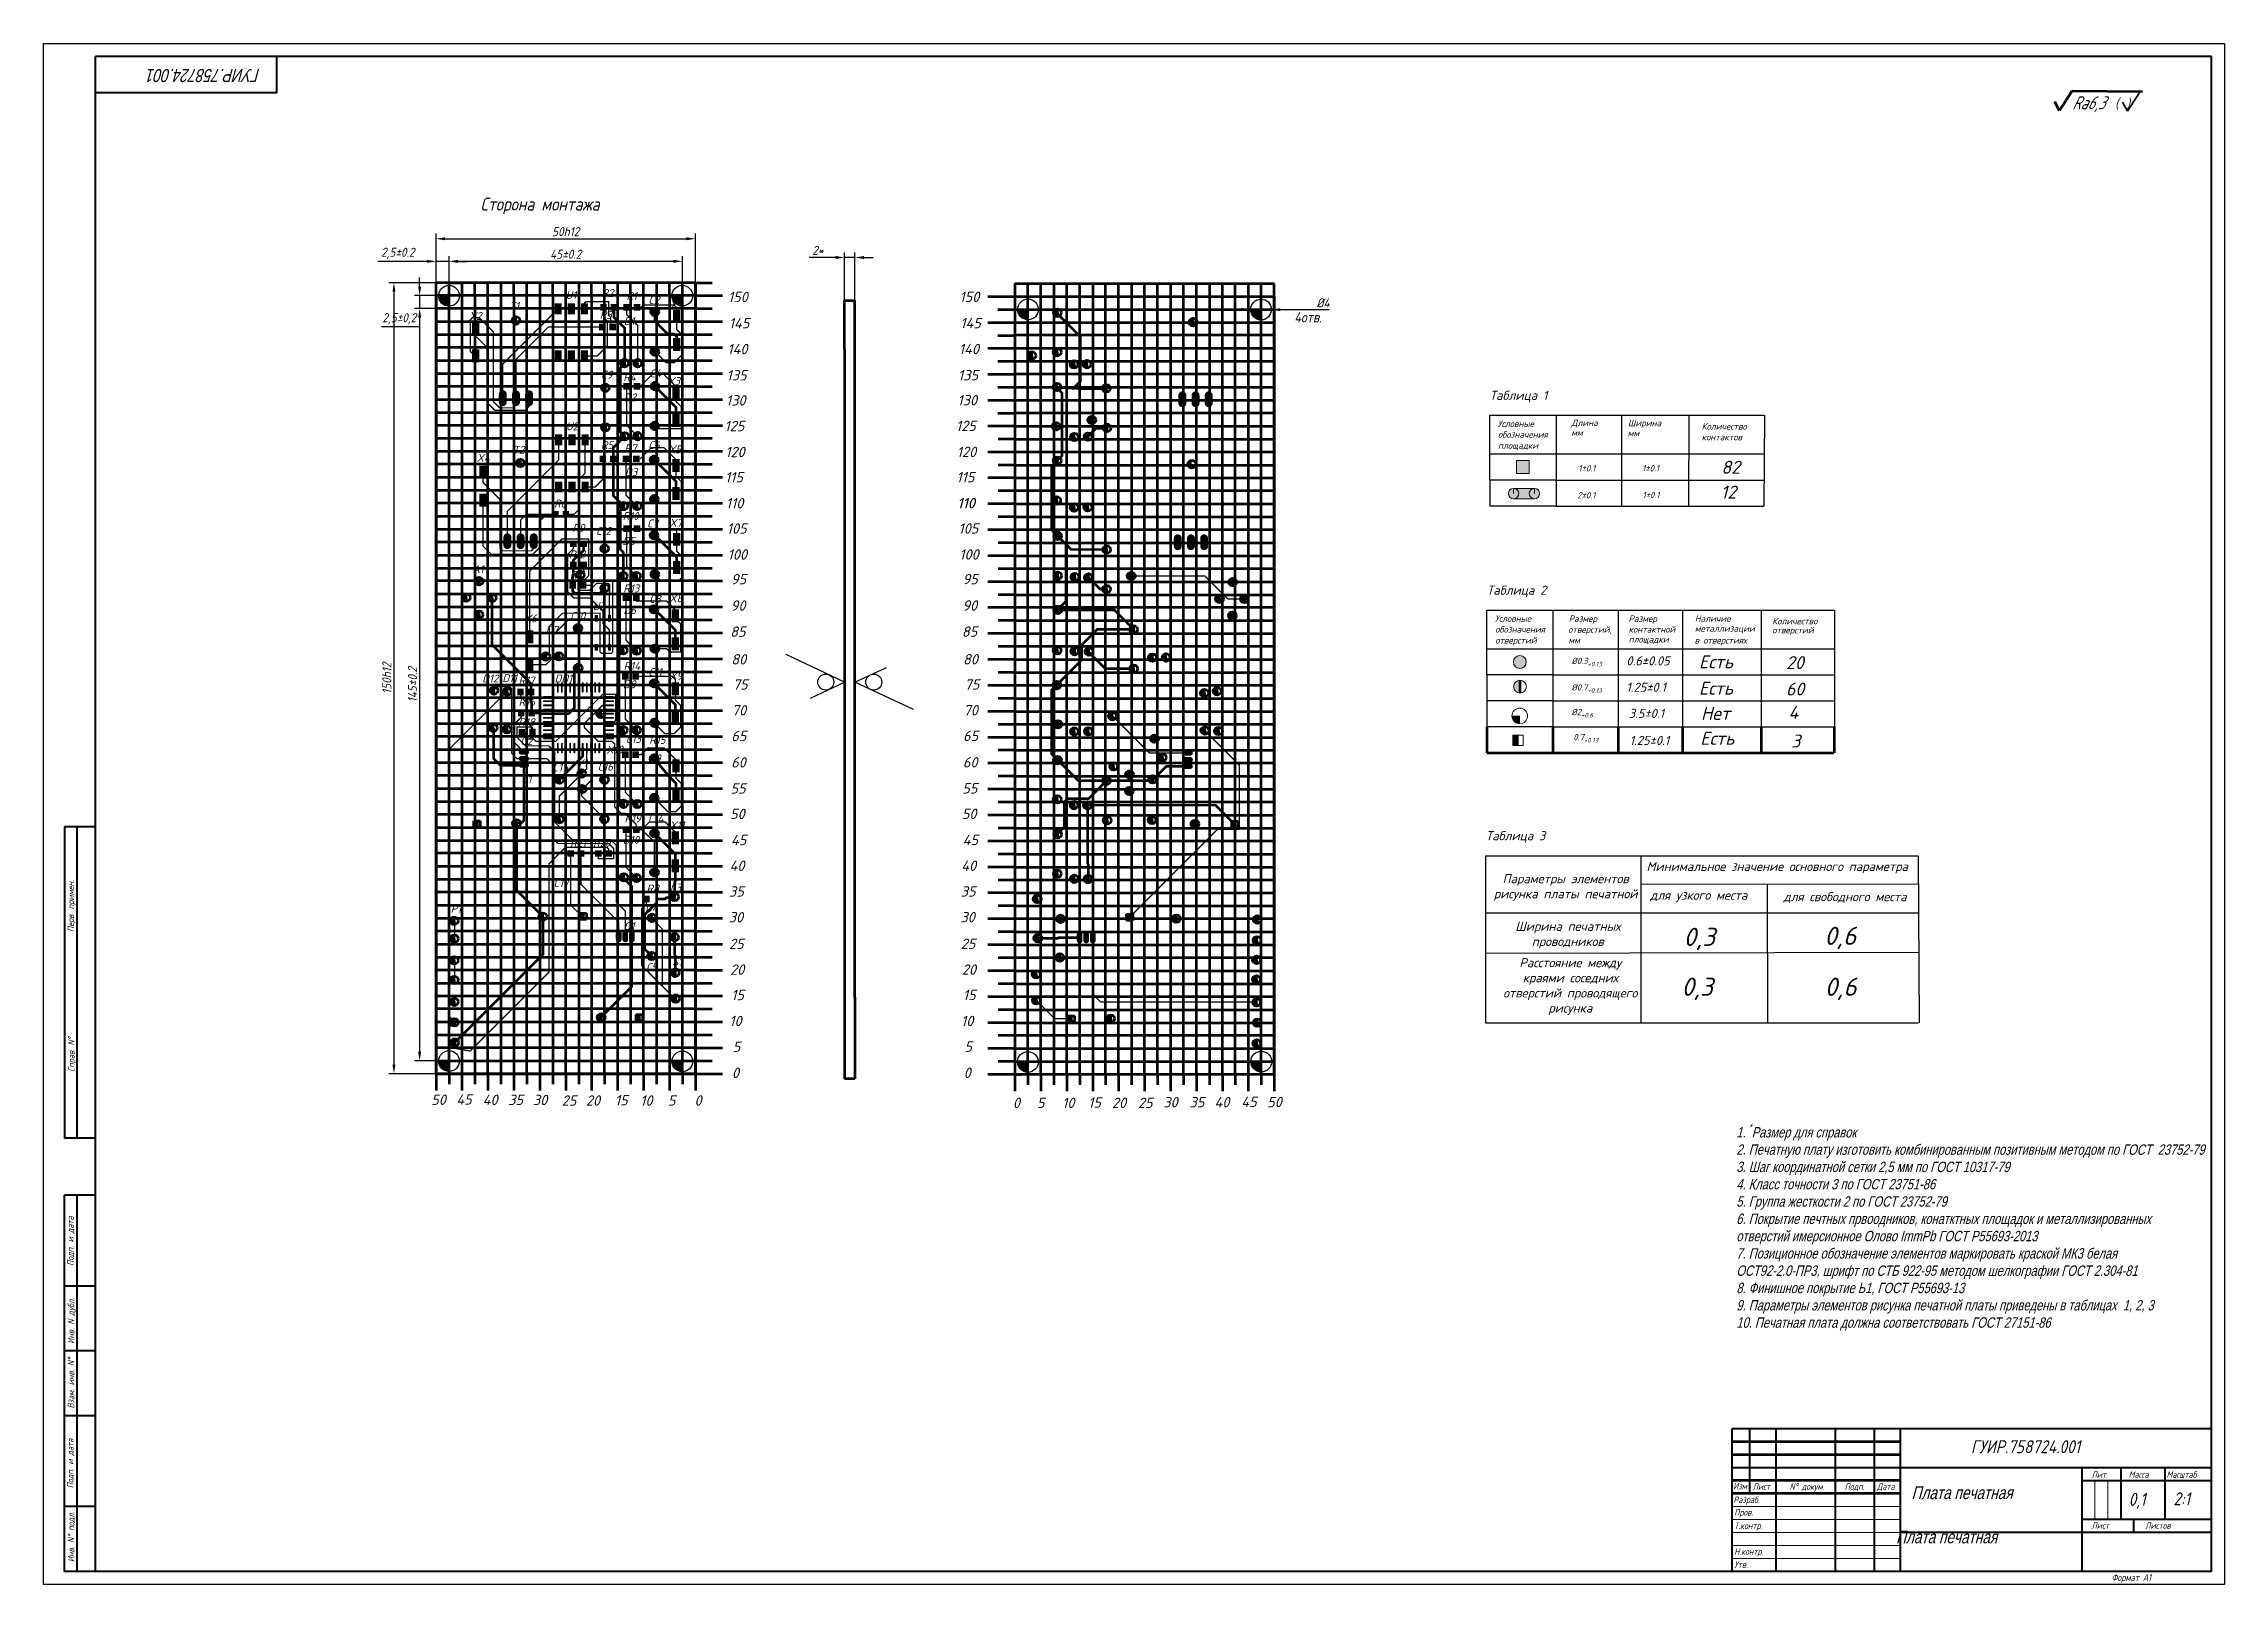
# Model space of a CAD drawing. Header units: millimetres. Extents: x 0 to 8800, y -367 to 2333.
# Drawn here: x 6511 to 7352, y 1002 to 1596 of the extents above; entities that cross this region are included whole.
import ezdxf

# ---------------------------------------------------------------- set-up
doc = ezdxf.new("R2010")
doc.units = ezdxf.units.MM
doc.header["$LTSCALE"] = 0.5
doc.layers.get('0').update_dxf_attribs({"lineweight": 60})
doc.layers.get('Defpoints').update_dxf_attribs({"color": 5})
for name, color, linetype in [('3-размеры', 6, 'Continuous'), ('BottomLayer', 5, 'Continuous'), ('KONTUR', 7, 'Continuous'), ('MultiLayer', 9, 'Continuous'), ('PDF _Текст', 7, 'Continuous'), ('TopLayer', 1, 'Continuous'), ('TopOverlay', 2, 'Continuous')]:
    doc.layers.add(name, color=color, linetype=linetype)
for name, color, linetype, lineweight in [('Основная', 7, 'Continuous', 40), ('Слой1', 7, 'Continuous', 60), ('текст', 7, 'Continuous', 30), ('Толстые', 7, 'Continuous', 30), ('тонкая', 7, 'Continuous', 20)]:
    doc.layers.add(name, color=color, linetype=linetype, lineweight=lineweight)
doc.styles.add('ESKD', font='standarteskd.shx', dxfattribs={"width": 0.8, "oblique": 15})
doc.styles.add('PDF ISOCPEUR Italic', font='isocpeui.ttf')
doc.styles.get("Standard").update_dxf_attribs({"font": 'isocpeui.ttf', "width": 0.9})
doc.styles.add('стиль1', font='romans.shx', dxfattribs={"width": 0.75, "oblique": 15, "height": 3.5})
doc.dimstyles.new('ISO-25', dxfattribs={"dimtxt": 3.5, "dimasz": 3.5, "dimexe": 2, "dimexo": 0, "dimgap": 1, "dimtad": 1, "dimtoh": 1, "dimdec": 0, "dimtxsty": 'Standard', "dimcen": 2.5, "dimadec": 0, "dimazin": 0, "dimtfac": 1, "dimtdec": 0, "dimtmove": 0, "dimatfit": 3, "dimldrblk": 'DOTSMALL', "dimfxl": 1, "dimarcsym": 0})

msp = doc.modelspace()

# ---------------------------------------------------------------- texts
at = {"color": 0, "insert": (6594.9, 1581.61), "char_height": 5, "attachment_point": 1, "rotation": 180}
msp.add_mtext_dynamic_manual_height_columns('{\\Fstandarteskd|c204;\\Q15;\\W0.8;\\C256;ГУИР.758724.001}', width=88.7975, gutter_width=50, heights=[0], dxfattribs=at)
at = {"insert": (7293.68, 1576.13), "char_height": 5, "attachment_point": 1, "style": 'ESKD'}
msp.add_mtext_dynamic_manual_height_columns('{\\fGOST type B|b0|i1|c0|p2;Ra6,3}', width=68.69, gutter_width=50, heights=[0], dxfattribs=at)
at = {"attachment_point": 1}
for s, width, insert, char_height in [('{\\fGOST type B|b0|i1|c204|p2;Сторона монтажа}', 68.69, (6679.89, 1537.06), 5), ('{\\fGOST type B|b0|i1|c204|p2;4отв.}', 68.69, (6993.71, 1492.95), 4), ('{\\fGOST type B|b0|i1|c204|p34;ГУИР.758724.001}', 68.69, (7254.62, 1057.99), 5), ('{\\fGOST type B|b0|i1|c204|p34;0,1}', 14.9252, (7315.47, 1037.69), 5), ('{\\fGOST type B|b0|i1|c204|p34;2\\fGOST type B|b0|i1|c0|p34;:\\fGOST type B|b0|i1|c204|p34;1}', 14.9252, (7332.71, 1037.9), 5)]:
    msp.add_mtext_dynamic_manual_height_columns(s, width=width, gutter_width=50, heights=[0], dxfattribs=dict(at, insert=insert, char_height=char_height))
at = {"char_height": 7, "width": 105.9279, "attachment_point": 1, "style": 'ESKD'}
for insert in [(7227.57, 1040.2), (7221.62, 1023.16)]:
    msp.add_mtext('\\pxt1;  {\\H0.7x;Плата печатная}', dxfattribs=dict(at, insert=insert))
at = {"layer": '3-размеры', "color": 0, "style": 'ESKD', "oblique": 15, "width": 0.8}
msp.add_text('(   )', height=3.5, dxfattribs=at).set_placement((7310.41, 1572.07))
at = {"layer": 'MultiLayer', "color": 0, "lineweight": -2, "insert": (7164.17, 1180.07), "char_height": 4, "attachment_point": 1, "style": 'ESKD'}
msp.add_mtext_dynamic_manual_height_columns('\\A1;1. {\\H0.7x;\\S*^ ;}Размер для справок\\P2. Печатную плату изготовить комбинированным позитивным методом по ГОСТ  23752-79\\P3. Шаг координатной сетки 2,5 мм по ГОСТ 10317-79\\P4. Класс точности 3 по ГОСТ 23751-86\\P5. Группа жесткости 2 по ГОСТ 23752-79{\\A0; \\P6. Покрытие печтных првоодников, конатктных площадок и металлизированных отверстий имерсионное Олово ImmPb ГОСТ Р55693-2013\\P7. Позиционное обозначение элементов маркировать краской МК3 белая ОСТ92-2.0-ПР3, шрифт по СТБ 922-95 методом шелкографии ГОСТ 2.304-81\\P8. Финишное покрытие Ь1, ГОСТ Р55693-13\\P9. Параметры элементов рисунка печатной платы приведены в таблицах  1, 2, 3\\P10. Печатная плата должна соответствовать ГОСТ 27151-86}', width=173, gutter_width=50, heights=[0], dxfattribs=at)
at = {"layer": 'PDF _Текст', "char_height": 4, "width": 5.4121, "attachment_point": 7, "style": 'PDF ISOCPEUR Italic'}
for s, insert in [('150', (6775.29, 1496.76)), ('150', (6864.56, 1496.8)), ('145', (6775.62, 1486.66)), ('145', (6864.89, 1486.7)), ('140', (6775.07, 1476.66)), ('140', (6864.33, 1476.69)), ('135', (6774.74, 1466.55)), ('135', (6864, 1466.59)), ('130', (6774.52, 1456.89)), ('130', (6863.78, 1456.93)), ('125', (6773.94, 1447)), ('125', (6863.2, 1447.04)), ('120', (6774.26, 1436.99)), ('120', (6863.53, 1437.02)), ('115', (6774.14, 1427.25)), ('115', (6863.41, 1427.29)), ('110', (6774.47, 1417.23)), ('110', (6863.74, 1417.27)), ('110', (6863.83, 1417.26)), ('105', (6774.82, 1407.48)), ('105', (6864.18, 1407.51)), ('100', (6775.15, 1397.47)), ('100', (6864.51, 1397.49)), ('95', (6776.42, 1387.95)), ('95', (6865.78, 1387.98)), ('90', (6776.35, 1377.77)), ('90', (6865.71, 1377.8)), ('80', (6776.56, 1357.05)), ('80', (6865.92, 1357.07)), ('75', (6777.14, 1347.35)), ('75', (6866.5, 1347.37)), ('70', (6776.76, 1337.4)), ('70', (6866.12, 1337.43)), ('65', (6776.58, 1327.51)), ('65', (6865.95, 1327.54)), ('60', (6776.52, 1317.34)), ('60', (6865.88, 1317.36))]:
    msp.add_mtext(s, dxfattribs=dict(at, insert=insert))
at = {"layer": 'PDF _Текст', "color": 0, "attachment_point": 7, "style": 'PDF ISOCPEUR Italic'}
for s, insert, char_height in [('Таблица 1', (7069.04, 1458.13), 3.5), ('Условные', (7072.13, 1448.63), 2.5), ('обозначения', (7072.26, 1444.47), 2.5001), ('Длина', (7100.6, 1448.44), 2.5), ('мм', (7100.51, 1445.2), 2.5), ('мм', (7122.26, 1445), 2.5), ('Ширина', (7122.35, 1448.24), 2.5), ('Количество', (7150.79, 1447.62), 2.5), ('площадки', (7072.26, 1439.56), 2.5), ('контактов', (7150.79, 1443.46), 2.5), ('\\A1;1%%P0.1', (7103.26, 1431.47), 2.45), ('\\A1;1%%P0.1', (7127.84, 1431.51), 2.45), ('82', (7158.38, 1430.61), 5), ('\\A1;2%%P0.1', (7102.84, 1421.08), 2.45), ('\\A1;1%%P0.1', (7128, 1421.2), 2.45), ('12', (7158.18, 1421.02), 5), ('Таблица 2', (7067.96, 1383.02), 3.5), ('Условные', (7071.05, 1373.53), 2.5), ('обозначения', (7071.19, 1369.37), 2.5001), ('отверстий,', (7099.33, 1368.62), 2.5), ('Размер', (7099.53, 1372.78), 2.5), ('контактной', (7122.62, 1369.37), 2.5), ('Размер', (7122.62, 1372.78), 2.5), ('металлизации', (7148.17, 1368.99), 2.5001), ('Наличие', (7148.17, 1373.53), 2.5), ('отверстий', (7178.03, 1368.36), 2.5), ('Количество', (7178.03, 1372.52), 2.5), ('отверстий', (7071.19, 1364.45), 2.5), ('мм', (7099.43, 1365.2), 2.5), ('площадки', (7122.62, 1364.83), 2.5), ('в отверстиях', (7148.06, 1364.45), 2.5001), ('0.6±0.05', (7121.74, 1356.71), 3.5), ('Есть', (7149.73, 1355.61), 5), ('20', (7183.32, 1355.28), 5), ('\\A1;%%C0.7{\\H0.7x;\\S^ +0.13;}', (7100.54, 1346.19), 2.45), ('1.25±0.1', (7121.71, 1346.54), 3.5), ('Есть', (7149.71, 1345.44), 5), ('3.5±0.1', (7122.68, 1336.46), 3.5), ('Нет', (7150.52, 1335.71), 5), ('4', (7184.28, 1336.05), 5), ('\\A1;0.7{\\H0.7x;\\S^ +0.13;}', (7101.3, 1326.99), 2.45), ('1.25±0.1', (7122.99, 1326.03), 3.5), ('Есть', (7150.21, 1326.1), 5), ('3', (7185.34, 1325.05), 5), ('Таблица 3', (7067.53, 1288.35), 3.5), ('Минимальное значение основного параметра', (7129.54, 1276.5), 3.5001), ('для узкого места', (7130.89, 1265.41), 3.5001), ('для свободного места', (7182.36, 1265.24), 3.5001)]:
    msp.add_mtext(s, dxfattribs=dict(at, insert=insert, char_height=char_height))
at = {"layer": 'PDF _Текст', "char_height": 4, "attachment_point": 7, "style": 'PDF ISOCPEUR Italic'}
for s, insert in [('85', (6776.12, 1367.72)), ('85', (6865.48, 1367.74)), ('55', (6776.28, 1307.28)), ('55', (6865.65, 1307.31)), ('50', (6776.09, 1297.46)), ('50', (6865.46, 1297.49)), ('45', (6776.45, 1287.4)), ('45', (6865.82, 1287.42)), ('40', (6775.9, 1277.47)), ('40', (6865.26, 1277.49)), ('35', (6775.68, 1267.55)), ('35', (6865.04, 1267.57)), ('30', (6775.57, 1257.63)), ('30', (6864.93, 1257.66)), ('25', (6775.68, 1247.36)), ('25', (6865.04, 1247.39)), ('20', (6776.11, 1237.43)), ('20', (6865.47, 1237.45)), ('15', (6776.54, 1227.64)), ('15', (6865.9, 1227.66)), ('10', (6775.81, 1217.62)), ('10', (6865.17, 1217.64)), ('5', (6777.1, 1207.7)), ('5', (6866.47, 1207.73)), ('0', (6776.82, 1197.62)), ('0', (6866.18, 1197.64)), ('50', (6660.86, 1187.27)), ('45', (6670.55, 1187.37)), ('40', (6680.71, 1187.22)), ('35', (6690.54, 1187.21)), ('30', (6700.05, 1187.17)), ('25', (6711.16, 1186.95)), ('20', (6720.48, 1186.96)), ('15', (6731.7, 1187.08)), ('10', (6741.45, 1186.95)), ('5', (6752.1, 1186.96)), ('0', (6762.39, 1186.96)), ('0', (6885.15, 1186.07)), ('5', (6894.43, 1186.07)), ('10', (6904.16, 1186.05)), ('15', (6914.21, 1186.18)), ('20', (6923.37, 1186.07)), ('25', (6933.37, 1186.06)), ('30', (6943.16, 1186.28)), ('35', (6953.26, 1186.31)), ('40', (6962.93, 1186.32)), ('45', (6973.27, 1186.47)), ('50', (6983.23, 1186.37))]:
    msp.add_mtext(s, dxfattribs=dict(at, insert=insert))
at = {"layer": 'PDF _Текст', "color": 0, "attachment_point": 7, "style": 'PDF ISOCPEUR Italic'}
for s, insert, char_height, width in [('\\A1;%%C0.3{\\H0.7x;\\S^ +0.13;}', (7100.57, 1356.37), 2.45, 10.0805), ('60', (7183.29, 1345.11), 5, 10.1649), ('\\A1;%%C2{\\H0.7x;\\S^ +0.6;}', (7100.54, 1336.66), 2.45, 6.5908), ('\\pxqc;Параметры элементов \\Pрисунка платы печатной', (7071.01, 1265.95), 3.5001, 54.6394), ('\\pxqc;Ширина печатных проводников', (7072.62, 1247.59), 3.5001, 53.084), ('0,3', (7143.85, 1246.93), 7, 22.2309), ('0,6', (7198.13, 1247.34), 7, 22.2309), ('\\pxqc;Расстояние между краями соседних отверстий проводящего рисунка', (7073.59, 1221.9), 3.5001, 53.084), ('0,3', (7143.04, 1227.71), 7, 22.2309), ('0,6', (7198.27, 1227.68), 7, 22.2309)]:
    msp.add_mtext(s, dxfattribs=dict(at, insert=insert, char_height=char_height, width=width))
at = {"layer": 'TopOverlay'}
for s, p in [('U1', (6712.66, 1497.92)), ('R2', (6726.55, 1498.77)), ('R1', (6736.14, 1497.57)), ('C2', (6744.62, 1496.06)), ('X1', (6752.87, 1494.2)), ('X2', (6675.47, 1489.93)), ('T1', (6690.85, 1493.8)), ('R3', (6725.86, 1490.35)), ('D1', (6735.13, 1487.91)), ('C9', (6726.32, 1467.25)), ('R4', (6734.93, 1466.28)), ('C4', (6745.02, 1467.76)), ('X3', (6751.9, 1464.8)), ('D2', (6735.13, 1458.52)), ('U2', (6712.81, 1447.37)), ('X4', (6678.44, 1435.17)), ('T2', (6692.28, 1438.28)), ('R5', (6726.29, 1440.1)), ('R7', (6735.35, 1438.87)), ('C6', (6744.51, 1440.09)), ('X5', (6752.3, 1438.47)), ('D3', (6735.55, 1429.67)), ('R6', (6708.27, 1417.54)), ('R10', (6734.69, 1412.76)), ('C7', (6744.1, 1409.91)), ('X7', (6752.69, 1410.14)), ('R9', (6715.28, 1408.14)), ('C12', (6724.4, 1407.02)), ('D5', (6734.58, 1403.15)), ('R12', (6714.06, 1397.98)), ('A1', (6676.83, 1392.28)), ('R11', (6714.31, 1390.11)), ('R13', (6734.94, 1384.87)), ('U3', (6723.07, 1377.97)), ('D6', (6734.99, 1376.49)), ('C8', (6744.91, 1380.8)), ('X8', (6752.69, 1381.01)), ('X6', (6696.7, 1373.3)), ('D7', (6705, 1368.91)), ('C10', (6714.42, 1374.25)), ('R14', (6735.09, 1354.98)), ('C11', (6744.58, 1352.62)), ('X9', (6752.72, 1351.13)), ('D12', (6680.52, 1350.13)), ('D11', (6688.28, 1350.28)), ('R17', (6694.53, 1349.35)), ('DD1', (6708.43, 1350.14)), ('D8', (6734.8, 1347.9)), ('R16', (6694.56, 1341.08)), ('R18', (6694.44, 1333.3)), ('Q2', (6695.2, 1326.05)), ('C13', (6735.9, 1326.83)), ('R15', (6744.94, 1326.47)), ('Y1', (6716.76, 1317.47)), ('X10', (6728.38, 1322.71)), ('D9', (6744.49, 1319.36)), ('C1', (6695.77, 1311.28)), ('C15', (6707.67, 1315.89)), ('C16', (6725.03, 1316.15)), ('R19', (6735.39, 1296.16)), ('C14', (6744.44, 1296.1)), ('X11', (6752.76, 1293.58)), ('R21', (6714.45, 1286.78)), ('R20', (6723.26, 1286.78)), ('D10', (6734.77, 1287.96)), ('C17', (6708.01, 1271.3)), ('R8', (6743.86, 1269.12)), ('C3', (6752.91, 1269.53)), ('P1', (6668.37, 1261.35)), ('D4', (6743.37, 1261.67)), ('Q1', (6735.09, 1254.71)), ('С5', (6743.74, 1238.81)), ('S1', (6753.71, 1240.89))]:
    msp.add_text(s, height=3.048, dxfattribs=at).set_placement(p)
at = {"layer": 'текст', "style": 'стиль1', "oblique": 15, "width": 0.75}
for s, p in [('Перв. примен.', (6523.13, 1253.93)), ('Справ. N%%d', (6523.29, 1200.05)), ('Подп. и дата', (6522.95, 1125.19)), ('Инв. N дубл.', (6523.2, 1095.17)), ('Взам. инв. N%%d', (6523.2, 1070.24)), ('Подп. и дата', (6522.9, 1039.46)), ('Инв. N%%d подл.', (6523.2, 1010.99))]:
    msp.add_text(s, height=2.5, rotation=90, dxfattribs=at).set_placement(p)
for s, height, p in [('Лит.', 2.5, (7301.1, 1043.49)), ('Масса', 2.5, (7315.47, 1043.49)), ('Масштаб', 2.5, (7330.06, 1043.49)), ('Изм', 2.5, (7162.92, 1039.03)), ('Разраб.', 2.5, (7163.04, 1033.78)), ('Лист', 2.5, (7170.4, 1038.88)), ('N%%d докум. ', 2.5, (7184.68, 1038.88)), ('Подп.', 2.5, (7205.93, 1038.88)), ('Дата', 2.5, (7218.39, 1038.88)), ('Пров.', 2.5, (7163.34, 1028.95)), ('Т.контр.', 2.5, (7163.34, 1023.76)), ('Лист', 2.5, (7301.1, 1023.87)), ('Листов', 2.5, (7321.82, 1023.87)), ('Утв.', 2.5, (7163.34, 1008.81)), ('Н.контр.', 2.5, (7163.34, 1013.83)), ('Формат А1', 2.75, (7308.84, 1003.67))]:
    msp.add_text(s, height=height, dxfattribs=at).set_placement(p)

# ---------------------------------------------------------------- blocks, each defined once
blk = doc.blocks.new('*U89')
for p, q in [((-7.5, 3.22), (-7.5, -3.22)), ((-2.5, 3.22), (-2.5, -0.78)), ((2.5, 3.22), (2.5, -3.22)), ((7.5, 3.22), (7.5, -0.78))]:
    blk.add_line(p, q)
blk = doc.blocks.new('*U90')
at = {"color": 0, "linetype": 'ByBlock', "lineweight": -2, "transparency": 16777216}
for p in [(0, 0), (20, 0), (40, 0), (60, 0), (80, 0)]:
    blk.add_blockref('*U89', p, dxfattribs=at)
blk = doc.blocks.new('*U91')
blk.add_line((0, 1.97), (0, -1.97))
blk = doc.blocks.new('*U92')
at = {"color": 0, "linetype": 'ByBlock', "lineweight": -2, "transparency": 16777216}
for p in [(0, 0), (10, 0), (20, 0), (30, 0), (40, 0), (50, 0), (60, 0), (70, 0), (80, 0), (90, 0), (100, 0), (110, 0), (120, 0), (130, 0), (140, 0), (150, 0), (160, 0), (170, 0), (180, 0), (190, 0), (200, 0), (210, 0), (220, 0), (230, 0), (240, 0), (250, 0)]:
    blk.add_blockref('*U91', p, dxfattribs=at)
blk = doc.blocks.new('*U93')
blk.add_line((3.25, 0), (-3.25, 0))
blk = doc.blocks.new('*U94')
at = {"color": 0, "linetype": 'ByBlock', "lineweight": -2, "transparency": 16777216}
for p in [(0, 0), (0, -5), (0, -10), (0, -15), (0, -20), (0, -25), (0, -30), (0, -35), (0, -40), (0, -45), (0, -50), (0, -55), (0, -60), (0, -65), (0, -70), (0, -75), (0, -80), (0, -85), (0, -90), (0, -95), (0, -100), (0, -105), (0, -110), (0, -115), (0, -120), (0, -125), (0, -130), (0, -135), (0, -140), (0, -145), (0, -150), (0, -155), (0, -160), (0, -165), (0, -170), (0, -175), (0, -180), (0, -185), (0, -190), (0, -195), (0, -200), (0, -205), (0, -210), (0, -215), (0, -220), (0, -225), (0, -230), (0, -235), (0, -240), (0, -245), (0, -250)]:
    blk.add_blockref('*U93', p, dxfattribs=at)
blk = doc.blocks.new('*U85')
for p, q in [((-50, 5), (50, 5)), ((-50, 0), (50, 0)), ((50, -5), (-50, -5))]:
    blk.add_line(p, q)
blk = doc.blocks.new('*U86')
at = {"color": 0, "linetype": 'ByBlock', "lineweight": -2, "transparency": 16777216}
for p in [(0, 285), (0, 270), (0, 255), (0, 240), (0, 225), (0, 210), (0, 195), (0, 180), (0, 165), (0, 150), (0, 135), (0, 120), (0, 105), (0, 90), (0, 75), (0, 60), (0, 45), (0, 30), (0, 15), (0, 0)]:
    blk.add_blockref('*U85', p, dxfattribs=at)
blk = doc.blocks.new('*U87')
for p, q in [((-5, 152.5), (-5, 147.5)), ((0, -152.5), (0, 152.5)), ((5, -152.5), (5, 152.5)), ((-5, 147.5), (-5, -152.5))]:
    blk.add_line(p, q)
blk = doc.blocks.new('*U88')
at = {"color": 0, "linetype": 'ByBlock', "lineweight": -2, "transparency": 16777216}
for p in [(0, 0), (15, 0), (30, 0), (45, 0), (60, 0), (75, 0), (90, 0)]:
    blk.add_blockref('*U87', p, dxfattribs=at)
blk = doc.blocks.new('*D108')
at = {"layer": '3-размеры', "color": 0, "lineweight": -2, "transparency": 16777216}
for p, q in [((6973.36, 1493.97), (6969.86, 1493.99)), ((6976.86, 1493.94), (6984.86, 1493.88)), ((7001.53, 1493.75), (6988.36, 1493.85)), ((7007.17, 1493.75), (7001.53, 1493.75))]:
    blk.add_line(p, q, dxfattribs=at)
at = {"layer": '3-размеры', "color": 0, "transparency": 16777216}
for points in [[(6973.37, 1494.55), (6973.36, 1493.38), (6976.86, 1493.94)], [(6988.37, 1494.43), (6988.36, 1493.27), (6984.86, 1493.88)]]:
    blk.add_solid(points, dxfattribs=at)
at = {"layer": 'Defpoints', "color": 0, "transparency": 16777216}
for p in [(6976.86, 1493.94), (6984.86, 1493.88)]:
    blk.add_point(p, dxfattribs=at)
at = {"layer": '3-размеры', "color": 0, "transparency": 16777216, "insert": (7004.85, 1496.5), "char_height": 3.5, "width": 4.1667, "attachment_point": 5}
blk.add_mtext('%%C4', dxfattribs=at)
blk = doc.blocks.new('_DotSmall')
at = {"color": 0, "linetype": 'ByBlock', "const_width": 0.5}
blk.add_lwpolyline([(-0.0625, 0, 1), (0.0625, 0, 1)], format="xyb", close=True, dxfattribs=at)
blk = doc.blocks.new('*U101')
for p, q in [((-7.5, 3.22), (-7.5, -3.22)), ((-2.5, 3.22), (-2.5, -0.78)), ((2.5, 3.22), (2.5, -3.22)), ((7.5, 3.22), (7.5, -0.78))]:
    blk.add_line(p, q)
blk = doc.blocks.new('*U102')
at = {"color": 0, "linetype": 'ByBlock', "lineweight": -2, "transparency": 16777216}
for p in [(0, 0), (20, 0), (40, 0), (60, 0), (80, 0)]:
    blk.add_blockref('*U101', p, dxfattribs=at)
blk = doc.blocks.new('*U103')
blk.add_line((0, 1.97), (0, -1.97))
blk = doc.blocks.new('*U104')
at = {"color": 0, "linetype": 'ByBlock', "lineweight": -2, "transparency": 16777216}
for p in [(0, 0), (10, 0), (20, 0), (30, 0), (40, 0), (50, 0), (60, 0), (70, 0), (80, 0), (90, 0), (100, 0), (110, 0), (120, 0), (130, 0), (140, 0), (150, 0), (160, 0), (170, 0), (180, 0), (190, 0), (200, 0), (210, 0), (220, 0), (230, 0), (240, 0), (250, 0)]:
    blk.add_blockref('*U103', p, dxfattribs=at)
blk = doc.blocks.new('*U99')
blk.add_line((3.25, 0), (-3.25, 0))
blk = doc.blocks.new('*U100')
at = {"color": 0, "linetype": 'ByBlock', "lineweight": -2, "transparency": 16777216}
for p in [(0, 0), (0, -5), (0, -10), (0, -15), (0, -20), (0, -25), (0, -30), (0, -35), (0, -40), (0, -45), (0, -50), (0, -55), (0, -60), (0, -65), (0, -70), (0, -75), (0, -80), (0, -85), (0, -90), (0, -95), (0, -100), (0, -105), (0, -110), (0, -115), (0, -120), (0, -125), (0, -130), (0, -135), (0, -140), (0, -145), (0, -150), (0, -155), (0, -160), (0, -165), (0, -170), (0, -175), (0, -180), (0, -185), (0, -190), (0, -195), (0, -200), (0, -205), (0, -210), (0, -215), (0, -220), (0, -225), (0, -230), (0, -235), (0, -240), (0, -245), (0, -250)]:
    blk.add_blockref('*U99', p, dxfattribs=at)
blk = doc.blocks.new('*D109')
at = {"layer": '3-размеры', "color": 0, "lineweight": -2, "transparency": 16777216}
for p, q in [((6662.72, 1499.26), (6662.72, 1523.18)), ((6762.72, 1499.26), (6762.72, 1523.18)), ((6666.22, 1521.18), (6759.22, 1521.18))]:
    blk.add_line(p, q, dxfattribs=at)
at = {"layer": '3-размеры', "color": 0, "transparency": 16777216}
for points in [[(6666.22, 1521.77), (6666.22, 1520.6), (6662.72, 1521.18)], [(6759.22, 1521.77), (6759.22, 1520.6), (6762.72, 1521.18)]]:
    blk.add_solid(points, dxfattribs=at)
at = {"layer": 'Defpoints', "color": 0, "transparency": 16777216}
for p in [(6762.72, 1521.18), (6662.72, 1499.26), (6762.72, 1499.26)]:
    blk.add_point(p, dxfattribs=at)
at = {"layer": '3-размеры', "color": 0, "transparency": 16777216, "insert": (6712.72, 1523.93), "char_height": 3.5, "width": 3.75, "attachment_point": 5}
blk.add_mtext('50h12', dxfattribs=at)
blk = doc.blocks.new('*D105')
at = {"layer": '3-размеры', "color": 0, "lineweight": -2, "transparency": 16777216}
for p, q in [((6667.72, 1494.26), (6667.72, 1514.5)), ((6757.72, 1494.26), (6757.72, 1514.5)), ((6671.22, 1512.5), (6754.22, 1512.5))]:
    blk.add_line(p, q, dxfattribs=at)
at = {"layer": '3-размеры', "color": 0, "transparency": 16777216}
for points in [[(6671.22, 1513.08), (6671.22, 1511.91), (6667.72, 1512.5)], [(6754.22, 1513.08), (6754.22, 1511.91), (6757.72, 1512.5)]]:
    blk.add_solid(points, dxfattribs=at)
at = {"layer": 'Defpoints', "color": 0, "transparency": 16777216}
for p in [(6757.72, 1512.5), (6667.72, 1494.26), (6757.72, 1494.26)]:
    blk.add_point(p, dxfattribs=at)
at = {"layer": '3-размеры', "color": 0, "transparency": 16777216, "insert": (6712.72, 1515.25), "char_height": 3.5, "width": 4.1667, "attachment_point": 5}
blk.add_mtext('45%%P0.2', dxfattribs=at)
blk = doc.blocks.new('*D110')
at = {"layer": '3-размеры', "color": 0, "lineweight": -2, "transparency": 16777216}
for p, q in [((6662.72, 1494.26), (6662.72, 1514.48)), ((6667.72, 1494.26), (6667.72, 1514.48)), ((6659.22, 1512.48), (6640.23, 1512.48)), ((6667.72, 1512.48), (6662.72, 1512.48)), ((6671.22, 1512.48), (6674.72, 1512.48))]:
    blk.add_line(p, q, dxfattribs=at)
at = {"layer": '3-размеры', "color": 0, "transparency": 16777216}
for points in [[(6659.22, 1513.06), (6659.22, 1511.89), (6662.72, 1512.48)], [(6671.22, 1513.06), (6671.22, 1511.89), (6667.72, 1512.48)]]:
    blk.add_solid(points, dxfattribs=at)
at = {"layer": 'Defpoints', "color": 0, "transparency": 16777216}
for p in [(6662.72, 1512.48), (6662.72, 1494.26), (6667.72, 1494.26)]:
    blk.add_point(p, dxfattribs=at)
at = {"layer": '3-размеры', "color": 0, "transparency": 16777216, "insert": (6647.98, 1515.58), "char_height": 3.5, "attachment_point": 5}
blk.add_mtext('2,5%%P0.2', dxfattribs=at)
blk = doc.blocks.new('*D111')
at = {"layer": '3-размеры', "color": 0, "lineweight": -2, "transparency": 16777216}
for p, q in [((6662.72, 1504.26), (6644.48, 1504.26)), ((6646.48, 1500.76), (6646.48, 1202.76)), ((6662.72, 1199.26), (6644.48, 1199.26))]:
    blk.add_line(p, q, dxfattribs=at)
at = {"layer": '3-размеры', "color": 0, "transparency": 16777216}
for points in [[(6645.9, 1500.76), (6647.06, 1500.76), (6646.48, 1504.26)], [(6645.9, 1202.76), (6647.06, 1202.76), (6646.48, 1199.26)]]:
    blk.add_solid(points, dxfattribs=at)
at = {"layer": 'Defpoints', "color": 0, "transparency": 16777216}
for p in [(6662.72, 1504.26), (6646.48, 1199.26), (6662.72, 1199.26)]:
    blk.add_point(p, dxfattribs=at)
at = {"layer": '3-размеры', "color": 0, "transparency": 16777216, "insert": (6643.73, 1351.76), "char_height": 3.5, "attachment_point": 5, "rotation": 90}
blk.add_mtext('150h12', dxfattribs=at)
blk = doc.blocks.new('*D106')
at = {"layer": '3-размеры', "color": 0, "lineweight": -2, "transparency": 16777216}
for p, q in [((6667.72, 1494.26), (6654.39, 1494.26)), ((6656.39, 1490.76), (6656.39, 1207.79)), ((6667.73, 1204.29), (6654.39, 1204.29))]:
    blk.add_line(p, q, dxfattribs=at)
at = {"layer": '3-размеры', "color": 0, "transparency": 16777216}
for points in [[(6655.81, 1490.76), (6656.97, 1490.76), (6656.39, 1494.26)], [(6655.81, 1207.79), (6656.97, 1207.79), (6656.39, 1204.29)]]:
    blk.add_solid(points, dxfattribs=at)
at = {"layer": 'Defpoints', "color": 0, "transparency": 16777216}
for p in [(6667.72, 1494.26), (6656.39, 1204.29), (6667.73, 1204.29)]:
    blk.add_point(p, dxfattribs=at)
at = {"layer": '3-размеры', "color": 0, "transparency": 16777216, "insert": (6653.64, 1349.28), "char_height": 3.5, "attachment_point": 5, "rotation": 90}
blk.add_mtext('145%%P0.2', dxfattribs=at)
blk = doc.blocks.new('*U95')
for p, q in [((-5, 147.5), (-5, 152.5)), ((0.01, 147.5), (0, 152.5)), ((5, 152.5), (5, -152.5)), ((-5, 147.5), (-5, -152.5)), ((0.01, -152.5), (0.01, 147.5))]:
    blk.add_line(p, q)
blk = doc.blocks.new('*U96')
at = {"color": 0, "linetype": 'ByBlock', "lineweight": -2, "transparency": 16777216}
for p in [(0, 0), (15, 0), (30, 0), (45, 0), (60, 0), (75, 0), (90, 0)]:
    blk.add_blockref('*U95', p, dxfattribs=at)
blk = doc.blocks.new('*U97')
for p, q in [((50, 5), (-50, 5)), ((-50, 0), (50, 0)), ((-50, -5), (50, -5))]:
    blk.add_line(p, q)
blk = doc.blocks.new('*U98')
at = {"color": 0, "linetype": 'ByBlock', "lineweight": -2, "transparency": 16777216}
for p in [(0, 285), (0, 270), (0, 255), (0, 240), (0, 225), (0, 210), (0, 195), (0, 180), (0, 165), (0, 150), (0, 135), (0, 120), (0, 105), (0, 90), (0, 75), (0, 60), (0, 45), (0, 30), (0, 15), (0, 0)]:
    blk.add_blockref('*U97', p, dxfattribs=at)
blk = doc.blocks.new('*D112')
at = {"layer": '3-размеры', "color": 0, "lineweight": -2, "transparency": 16777216}
for p, q in [((6656.39, 1502.76), (6656.39, 1506.26)), ((6667.73, 1499.26), (6654.39, 1499.26)), ((6656.39, 1499.26), (6656.39, 1494.26)), ((6667.73, 1494.26), (6654.39, 1494.26)), ((6656.39, 1490.76), (6656.39, 1487.26)), ((6656.39, 1487.26), (6641.74, 1487.26))]:
    blk.add_line(p, q, dxfattribs=at)
at = {"layer": '3-размеры', "color": 0, "transparency": 16777216}
for points in [[(6655.81, 1502.76), (6656.97, 1502.76), (6656.39, 1499.26)], [(6655.81, 1490.76), (6656.97, 1490.76), (6656.39, 1494.26)]]:
    blk.add_solid(points, dxfattribs=at)
at = {"layer": 'Defpoints', "color": 0, "transparency": 16777216}
for p in [(6667.73, 1499.26), (6656.39, 1494.26), (6667.73, 1494.26)]:
    blk.add_point(p, dxfattribs=at)
at = {"layer": '3-размеры', "color": 0, "transparency": 16777216, "insert": (6648.57, 1490.36), "char_height": 3.5, "width": 5.4167, "attachment_point": 5}
blk.add_mtext('2,5%%P0,2', dxfattribs=at)
blk = doc.blocks.new('*D107')
at = {"layer": '3-размеры', "color": 0, "lineweight": -2, "transparency": 16777216}
for p, q in [((6816.77, 1513.96), (6806.64, 1513.96)), ((6820.27, 1497.33), (6820.27, 1515.96)), ((6824.27, 1513.96), (6820.27, 1513.96)), ((6824.27, 1497.33), (6824.27, 1515.96)), ((6827.77, 1513.96), (6831.27, 1513.96))]:
    blk.add_line(p, q, dxfattribs=at)
at = {"layer": '3-размеры', "color": 0, "transparency": 16777216}
for points in [[(6816.77, 1514.55), (6816.77, 1513.38), (6820.27, 1513.96)], [(6827.77, 1514.55), (6827.77, 1513.38), (6824.27, 1513.96)]]:
    blk.add_solid(points, dxfattribs=at)
at = {"layer": 'Defpoints', "color": 0, "transparency": 16777216}
for p in [(6820.27, 1513.96), (6820.27, 1497.33), (6824.27, 1497.33)]:
    blk.add_point(p, dxfattribs=at)
at = {"layer": '3-размеры', "color": 0, "transparency": 16777216, "insert": (6809.96, 1516.71), "char_height": 3.5, "attachment_point": 5}
blk.add_mtext('2*', dxfattribs=at)

# ---------------------------------------------------------------- dimensions: what is measured, and where the dimension line sits
at = {"layer": '3-размеры'}
for base, p1, p2, text, picture, middle in [((6762.72, 1521.18), (6662.72, 1499.26), (6762.72, 1499.26), '50h12', '*D109', (6712.72, 1521.18)), ((6757.72, 1512.5), (6667.72, 1494.26), (6757.72, 1494.26), '45%%P0.2', '*D105', (6712.72, 1512.5))]:
    dim = msp.add_linear_dim(base=base, p1=p1, p2=p2, text=text, dimstyle='ISO-25', dxfattribs=at)
    dim.commit()
    dim.dimension.update_dxf_attribs({"geometry": picture, "text_midpoint": middle, "dimtype": 160})
for base, p1, p2, text, picture, middle in [((6662.72, 1512.48), (6667.72, 1494.26), (6662.72, 1494.26), '2,<>%%P0.2', '*D110', (6647.98, 1515.58)), ((6820.27, 1513.96), (6824.27, 1497.33), (6820.27, 1497.33), '2*', '*D107', (6809.96, 1516.71))]:
    dim = msp.add_linear_dim(base=base, p1=p1, p2=p2, text=text, dimstyle='ISO-25', dxfattribs=at)
    dim.commit()
    dim.dimension.update_dxf_attribs({"geometry": picture, "text_midpoint": middle})
for base, p1, p2, text, picture, middle in [((6656.39, 1494.26), (6667.73, 1499.26), (6667.73, 1494.26), '2,5%%P0,2', '*D112', (6648.57, 1490.36)), ((6646.48, 1199.26), (6662.72, 1504.26), (6662.72, 1199.26), '150h12', '*D111', (6643.73, 1351.76)), ((6656.39, 1204.29), (6667.72, 1494.26), (6667.73, 1204.29), '145%%P0.2', '*D106', (6653.64, 1349.28))]:
    dim = msp.add_linear_dim(base=base, p1=p1, p2=p2, angle=90, text=text, dimstyle='ISO-25', dxfattribs=at)
    dim.commit()
    dim.dimension.update_dxf_attribs({"geometry": picture, "text_midpoint": middle})
dim = msp.add_diameter_dim_2p(p1=(6976.86, 1493.94), p2=(6984.86, 1493.88), text='%%C4', dimstyle='ISO-25', dxfattribs=at)
dim.commit()
dim.dimension.update_dxf_attribs({"geometry": '*D108', "text_midpoint": (7001.53, 1493.75), "dimtype": 163})

# ---------------------------------------------------------------- hatches: boundary and pattern name
h = msp.add_hatch(color=256)
h.dxf.hatch_style = 1
h.paths.add_polyline_path([(6693.55, 1491.19, 0.414214), (6692.05, 1489.69, 0.414214), (6693.55, 1488.19), (6693.55, 1489.69)])
h = msp.add_hatch(color=256)
h.dxf.hatch_style = 1
h.paths.add_polyline_path([(6747.09, 1494.53, 0.414214), (6745.59, 1493.03, 0.414214), (6747.09, 1491.53), (6747.09, 1493.03)])
h = msp.add_hatch(color=256)
h.dxf.hatch_style = 1
h.paths.add_polyline_path([(6902.33, 1494.15, 0.414214), (6900.83, 1492.65, 0.414214), (6902.33, 1491.15), (6902.33, 1492.65)])
h = msp.add_hatch(color=256)
h.dxf.hatch_style = 1
h.paths.add_polyline_path([(6954.67, 1490.54, 0.414214), (6953.17, 1489.04, 0.414214), (6954.67, 1487.54), (6954.67, 1489.04)])
h = msp.add_hatch(color=256)
h.dxf.hatch_style = 1
h.paths.add_polyline_path([(6735.39, 1474.71, 0.414214), (6733.89, 1473.21, 0.414214), (6735.39, 1471.71), (6735.39, 1473.21)])
h = msp.add_hatch(color=256)
h.dxf.hatch_style = 1
h.paths.add_polyline_path([(6740.46, 1474.71, 0.414214), (6738.96, 1473.21, 0.414214), (6740.46, 1471.71), (6740.46, 1473.21)])
h = msp.add_hatch(color=256)
h.dxf.hatch_style = 1
h.paths.add_polyline_path([(6747.09, 1479.21, 0.414214), (6745.59, 1477.71, 0.414214), (6747.09, 1476.21), (6747.09, 1477.71)])
h = msp.add_hatch(color=256)
h.dxf.hatch_style = 1
h.paths.add_polyline_path([(6892.48, 1477.66, 0.414214), (6890.98, 1476.16, 0.414214), (6892.48, 1474.66), (6892.48, 1476.16)])
h = msp.add_hatch(color=256)
h.dxf.hatch_style = 1
h.paths.add_polyline_path([(6902.24, 1478.97, 0.414214), (6900.74, 1477.47, 0.414214), (6902.24, 1475.97), (6902.24, 1477.47)])
h = msp.add_hatch(color=256)
h.dxf.hatch_style = 1
h.paths.add_polyline_path([(6908.74, 1474.3, 0.414214), (6907.24, 1472.8, 0.414214), (6908.74, 1471.3), (6908.74, 1472.8)])
h = msp.add_hatch(color=256)
h.dxf.hatch_style = 1
h.paths.add_polyline_path([(6913.75, 1474.35, 0.414214), (6912.25, 1472.85, 0.414214), (6913.75, 1471.35), (6913.75, 1472.85)])
h = msp.add_hatch(color=256)
h.dxf.hatch_style = 1
h.paths.add_polyline_path([(6728, 1465.25, 0.414214), (6726.5, 1463.75, 0.414214), (6728, 1462.25), (6728, 1463.75)])
h = msp.add_hatch(color=256)
h.dxf.hatch_style = 1
h.paths.add_polyline_path([(6747.16, 1465.85, 0.414214), (6745.66, 1464.35, 0.414214), (6747.16, 1462.85), (6747.16, 1464.35)])
h = msp.add_hatch(color=256)
h.dxf.hatch_style = 1
h.paths.add_polyline_path([(6902.17, 1465.57, 0.414214), (6900.67, 1464.07, 0.414214), (6902.17, 1462.57), (6902.17, 1464.07)])
h = msp.add_hatch(color=256)
h.dxf.hatch_style = 1
h.paths.add_polyline_path([(6921.19, 1465.04, 0.414214), (6919.69, 1463.54, 0.414214), (6921.19, 1462.04), (6921.19, 1463.54)])
h = msp.add_hatch(color=256)
h.dxf.hatch_style = 1
h.paths.add_polyline_path([(6728.02, 1450.02, 0.414214), (6726.52, 1448.52, 0.414214), (6728.02, 1447.02), (6728.02, 1448.52)])
h = msp.add_hatch(color=256)
h.dxf.hatch_style = 1
h.paths.add_polyline_path([(6735.43, 1446.53, 0.414214), (6733.93, 1445.03, 0.414214), (6735.43, 1443.53), (6735.43, 1445.03)])
h = msp.add_hatch(color=256)
h.dxf.hatch_style = 1
h.paths.add_polyline_path([(6740.5, 1446.57, 0.414214), (6739, 1445.07, 0.414214), (6740.5, 1443.57), (6740.5, 1445.07)])
h = msp.add_hatch(color=256)
h.dxf.hatch_style = 1
h.paths.add_polyline_path([(6747.03, 1450.55, 0.414214), (6745.53, 1449.05, 0.414214), (6747.03, 1447.55), (6747.03, 1449.05)])
h = msp.add_hatch(color=256)
h.dxf.hatch_style = 1
h.paths.add_polyline_path([(6901.89, 1450.39, 0.414214), (6900.39, 1448.89, 0.414214), (6901.89, 1447.39), (6901.89, 1448.89)])
h = msp.add_hatch(color=256)
h.dxf.hatch_style = 1
h.paths.add_polyline_path([(6915.63, 1452.82, 0.414214), (6914.13, 1451.32, 0.414214), (6915.63, 1449.82), (6915.63, 1451.32)])
h = msp.add_hatch(color=256)
h.dxf.hatch_style = 1
h.paths.add_polyline_path([(6921.45, 1449.77, 0.414214), (6919.95, 1448.27, 0.414214), (6921.45, 1446.77), (6921.45, 1448.27)])
h = msp.add_hatch(color=256)
h.dxf.hatch_style = 1
h.paths.add_polyline_path([(6908.84, 1446.25, 0.414214), (6907.34, 1444.75, 0.414214), (6908.84, 1443.25), (6908.84, 1444.75)])
h = msp.add_hatch(color=256)
h.dxf.hatch_style = 1
h.paths.add_polyline_path([(6914.12, 1446.38, 0.414214), (6912.62, 1444.88, 0.414214), (6914.12, 1443.38), (6914.12, 1444.88)])
h = msp.add_hatch(color=256)
h.dxf.hatch_style = 1
h.paths.add_polyline_path([(6695.24, 1436.25, 0.414214), (6693.74, 1434.75, 0.414214), (6695.24, 1433.25), (6695.24, 1434.75)])
h = msp.add_hatch(color=256)
h.dxf.hatch_style = 1
h.paths.add_polyline_path([(6746.82, 1437.53, 0.414214), (6745.32, 1436.03, 0.414214), (6746.82, 1434.53), (6746.82, 1436.03)])
h = msp.add_hatch(color=256)
h.dxf.hatch_style = 1
h.paths.add_polyline_path([(6902.24, 1437.16, 0.414214), (6900.74, 1435.66, 0.414214), (6902.24, 1434.16), (6902.24, 1435.66)])
h = msp.add_hatch(color=256)
h.dxf.hatch_style = 1
h.paths.add_polyline_path([(6954.18, 1435.77, 0.414214), (6952.68, 1434.27, 0.414214), (6954.18, 1432.77), (6954.18, 1434.27)])
h = msp.add_hatch(color=256)
h.dxf.hatch_style = 1
h.paths.add_polyline_path([(6746.9, 1422.29, 0.414214), (6745.4, 1420.79, 0.414214), (6746.9, 1419.29), (6746.9, 1420.79)])
h = msp.add_hatch(color=256)
h.dxf.hatch_style = 1
h.paths.add_polyline_path([(6902.09, 1421.77, 0.414214), (6900.59, 1420.27, 0.414214), (6902.09, 1418.77), (6902.09, 1420.27)])
h = msp.add_hatch(color=256)
h.dxf.hatch_style = 1
h.paths.add_polyline_path([(6735.11, 1419.63, 0.414214), (6733.61, 1418.13, 0.414214), (6735.11, 1416.63), (6735.11, 1418.13)])
h = msp.add_hatch(color=256)
h.dxf.hatch_style = 1
h.paths.add_polyline_path([(6740.3, 1419.66, 0.414214), (6738.8, 1418.16, 0.414214), (6740.3, 1416.66), (6740.3, 1418.16)])
h = msp.add_hatch(color=256)
h.dxf.hatch_style = 1
h.paths.add_polyline_path([(6908.8, 1419.07, 0.414214), (6907.3, 1417.57, 0.414214), (6908.8, 1416.07), (6908.8, 1417.57)])
h = msp.add_hatch(color=256)
h.dxf.hatch_style = 1
h.paths.add_polyline_path([(6914.08, 1419.14, 0.414214), (6912.58, 1417.64, 0.414214), (6914.08, 1416.14), (6914.08, 1417.64)])
h = msp.add_hatch(color=256)
h.dxf.hatch_style = 1
h.paths.add_polyline_path([(6746.78, 1408.39, 0.414214), (6745.28, 1406.89, 0.414214), (6746.78, 1405.39), (6746.78, 1406.89)])
h = msp.add_hatch(color=256)
h.dxf.hatch_style = 1
h.paths.add_polyline_path([(6902.42, 1408.15, 0.414214), (6900.92, 1406.65, 0.414214), (6902.42, 1405.15), (6902.42, 1406.65)])
h = msp.add_hatch(color=256)
h.dxf.hatch_style = 1
h.paths.add_polyline_path([(6727.75, 1403.26, 0.414214), (6726.25, 1401.76, 0.414214), (6727.75, 1400.26), (6727.75, 1401.76)])
h = msp.add_hatch(color=256)
h.dxf.hatch_style = 1
h.paths.add_polyline_path([(6921.33, 1402.87, 0.414214), (6919.83, 1401.37, 0.414214), (6921.33, 1399.87), (6921.33, 1401.37)])
h = msp.add_hatch(color=256)
h.dxf.hatch_style = 1
h.paths.add_polyline_path([(6679.33, 1390.68, 0.414214), (6677.83, 1389.18, 0.414214), (6679.33, 1387.68), (6679.33, 1389.18)])
h = msp.add_hatch(color=256)
h.dxf.hatch_style = 1
h.paths.add_polyline_path([(6718.31, 1393.12, 0.414214), (6716.81, 1391.62, 0.414214), (6718.31, 1390.12), (6718.31, 1391.62)])
h = msp.add_hatch(color=256)
h.dxf.hatch_style = 1
h.paths.add_polyline_path([(6727.81, 1388.03, 0.414214), (6726.31, 1386.53, 0.414214), (6727.81, 1385.03), (6727.81, 1386.53)])
h = msp.add_hatch(color=256)
h.dxf.hatch_style = 1
h.paths.add_polyline_path([(6734.86, 1392.66, 0.414214), (6733.36, 1391.16, 0.414214), (6734.86, 1389.66), (6734.86, 1391.16)])
h = msp.add_hatch(color=256)
h.dxf.hatch_style = 1
h.paths.add_polyline_path([(6740.03, 1392.7, 0.414214), (6738.53, 1391.2, 0.414214), (6740.03, 1389.7), (6740.03, 1391.2)])
h = msp.add_hatch(color=256)
h.dxf.hatch_style = 1
h.paths.add_polyline_path([(6747.12, 1393.33, 0.414214), (6745.62, 1391.83, 0.414214), (6747.12, 1390.33), (6747.12, 1391.83)])
h = msp.add_hatch(color=256)
h.dxf.hatch_style = 1
h.paths.add_polyline_path([(6902.45, 1392.77, 0.414214), (6900.95, 1391.27, 0.414214), (6902.45, 1389.77), (6902.45, 1391.27)])
h = msp.add_hatch(color=256)
h.dxf.hatch_style = 1
h.paths.add_polyline_path([(6909.09, 1392.3, 0.414214), (6907.59, 1390.8, 0.414214), (6909.09, 1389.3), (6909.09, 1390.8)])
h = msp.add_hatch(color=256)
h.dxf.hatch_style = 1
h.paths.add_polyline_path([(6914.27, 1392.08, 0.414214), (6912.77, 1390.58, 0.414214), (6914.27, 1389.08), (6914.27, 1390.58)])
h = msp.add_hatch(color=256)
h.dxf.hatch_style = 1
h.paths.add_polyline_path([(6929.28, 1391.16, 1), (6932.28, 1391.16, 1)])
h = msp.add_hatch(color=256)
h.dxf.hatch_style = 1
h.paths.add_polyline_path([(6969.91, 1390.33, 0.414214), (6968.41, 1388.83, 0.414214), (6969.91, 1387.33), (6969.91, 1388.83)])
h = msp.add_hatch(color=256)
h.dxf.hatch_style = 1
h.paths.add_polyline_path([(6674.34, 1384.31, 0.414214), (6672.84, 1382.81, 0.414214), (6674.34, 1381.31), (6674.34, 1382.81)])
h = msp.add_hatch(color=256)
h.dxf.hatch_style = 1
h.paths.add_polyline_path([(6684.39, 1384.28, 0.414214), (6682.89, 1382.78, 0.414214), (6684.39, 1381.28), (6684.39, 1382.78)])
h = msp.add_hatch(color=256)
h.dxf.hatch_style = 1
h.paths.add_polyline_path([(6746.76, 1379.85, 0.414214), (6745.26, 1378.35, 0.414214), (6746.76, 1376.85), (6746.76, 1378.35)])
h = msp.add_hatch(color=256)
h.dxf.hatch_style = 1
h.paths.add_polyline_path([(6902.51, 1379.61, 0.414214), (6901.01, 1378.11, 0.414214), (6902.51, 1376.61), (6902.51, 1378.11)])
h = msp.add_hatch(color=256)
h.dxf.hatch_style = 1
h.paths.add_polyline_path([(6921.28, 1387.61, 0.414214), (6919.78, 1386.11, 0.414214), (6921.28, 1384.61), (6921.28, 1386.11)])
h = msp.add_hatch(color=256)
h.dxf.hatch_style = 1
h.paths.add_polyline_path([(6964.83, 1383.8, 0.414214), (6963.33, 1382.3, 0.414214), (6964.83, 1380.8), (6964.83, 1382.3)])
h = msp.add_hatch(color=256)
h.dxf.hatch_style = 1
h.paths.add_polyline_path([(6974.43, 1383.78, 0.414214), (6972.93, 1382.28, 0.414214), (6974.43, 1380.78), (6974.43, 1382.28)])
h = msp.add_hatch(color=256)
h.dxf.hatch_style = 1
h.paths.add_polyline_path([(6679.29, 1377.76, 0.414214), (6677.79, 1376.26, 0.414214), (6679.29, 1374.76), (6679.29, 1376.26)])
h = msp.add_hatch(color=256)
h.dxf.hatch_style = 1
h.paths.add_polyline_path([(6717.43, 1372.57, 0.414214), (6715.93, 1371.07, 0.414214), (6717.43, 1369.57), (6717.43, 1371.07)])
h = msp.add_hatch(color=256)
h.dxf.hatch_style = 1
h.paths.add_polyline_path([(6931.78, 1372.03, 0.414214), (6930.28, 1370.53, 0.414214), (6931.78, 1369.03), (6931.78, 1370.53)])
h = msp.add_hatch(color=256)
h.dxf.hatch_style = 1
h.paths.add_polyline_path([(6969.8, 1377.39, 0.414214), (6968.3, 1375.89, 0.414214), (6969.8, 1374.39), (6969.8, 1375.89)])
h = msp.add_hatch(color=256)
h.dxf.hatch_style = 1
h.paths.add_polyline_path([(6734.89, 1364, 0.414214), (6733.39, 1362.5, 0.414214), (6734.89, 1361), (6734.89, 1362.5)])
h = msp.add_hatch(color=256)
h.dxf.hatch_style = 1
h.paths.add_polyline_path([(6740.06, 1363.9, 0.414214), (6738.56, 1362.4, 0.414214), (6740.06, 1360.9), (6740.06, 1362.4)])
h = msp.add_hatch(color=256)
h.dxf.hatch_style = 1
h.paths.add_polyline_path([(6747.07, 1364.66, 0.414214), (6745.57, 1363.16, 0.414214), (6747.07, 1361.66), (6747.07, 1363.16)])
h = msp.add_hatch(color=256)
h.dxf.hatch_style = 1
h.paths.add_polyline_path([(6902.22, 1364.03, 0.414214), (6900.72, 1362.53, 0.414214), (6902.22, 1361.03), (6902.22, 1362.53)])
h = msp.add_hatch(color=256)
h.dxf.hatch_style = 1
h.paths.add_polyline_path([(6909.02, 1363.67, 0.414214), (6907.52, 1362.17, 0.414214), (6909.02, 1360.67), (6909.02, 1362.17)])
h = msp.add_hatch(color=256)
h.dxf.hatch_style = 1
h.paths.add_polyline_path([(6914.49, 1363.55, 0.414214), (6912.99, 1362.05, 0.414214), (6914.49, 1360.55), (6914.49, 1362.05)])
h = msp.add_hatch(color=256)
h.dxf.hatch_style = 1
h.paths.add_polyline_path([(6705.04, 1361.66, 0.414214), (6703.54, 1360.16, 0.414214), (6705.04, 1358.66), (6705.04, 1360.16)])
h = msp.add_hatch(color=256)
h.dxf.hatch_style = 1
h.paths.add_polyline_path([(6710.15, 1361.71, 0.414214), (6708.65, 1360.21, 0.414214), (6710.15, 1358.71), (6710.15, 1360.21)])
h = msp.add_hatch(color=256)
h.dxf.hatch_style = 1
h.paths.add_polyline_path([(6717.53, 1357.25, 0.414214), (6716.03, 1355.75, 0.414214), (6717.53, 1354.25)])
h = msp.add_hatch(color=256)
h.dxf.hatch_style = 1
h.paths.add_polyline_path([(6931.74, 1356.92, 0.414214), (6930.24, 1355.42, 0.414214), (6931.74, 1353.92), (6931.74, 1355.42)])
h = msp.add_hatch(color=256)
h.dxf.hatch_style = 1
h.paths.add_polyline_path([(6938.98, 1361.18, 0.414214), (6937.48, 1359.68, 0.414214), (6938.98, 1358.18), (6938.98, 1359.68)])
h = msp.add_hatch(color=256)
h.dxf.hatch_style = 1
h.paths.add_polyline_path([(6944.21, 1361.24, 0.414214), (6942.71, 1359.74, 0.414214), (6944.21, 1358.24), (6944.21, 1359.74)])
h = msp.add_hatch(color=256)
h.dxf.hatch_style = 1
h.paths.add_polyline_path([(7083.17, 1358.03, 1), (7078.17, 1358.03, 1)])
h.paths.add_polyline_path([(7080.73, 1351.01, 0.414214), (7078.23, 1348.51, 0.414214), (7080.73, 1346.01)])
h = msp.add_hatch(color=256)
h.dxf.hatch_style = 1
h.paths.add_polyline_path([(6685.04, 1348.55, 0.414214), (6683.54, 1347.05, 0.414214), (6685.04, 1345.55), (6685.04, 1347.05)])
h = msp.add_hatch(color=256)
h.dxf.hatch_style = 1
h.paths.add_polyline_path([(6690.12, 1348.06, 0.414214), (6688.62, 1346.56, 0.414214), (6690.12, 1345.06), (6690.12, 1346.56)])
h = msp.add_hatch(color=256)
h.dxf.hatch_style = 1
h.paths.add_polyline_path([(6746.83, 1351.32, 0.414214), (6745.33, 1349.82, 0.414214), (6746.83, 1348.32), (6746.83, 1349.82)])
h = msp.add_hatch(color=256)
h.dxf.hatch_style = 1
h.paths.add_polyline_path([(6902.15, 1350.61, 0.414214), (6900.65, 1349.11, 0.414214), (6902.15, 1347.61), (6902.15, 1349.11)])
h = msp.add_hatch(color=256)
h.dxf.hatch_style = 1
h.paths.add_polyline_path([(6959.05, 1347.51, 0.414214), (6957.55, 1346.01, 0.414214), (6959.05, 1344.51), (6959.05, 1346.01)])
h = msp.add_hatch(color=256)
h.dxf.hatch_style = 1
h.paths.add_polyline_path([(6963.94, 1348.28, 0.414214), (6962.44, 1346.78, 0.414214), (6963.94, 1345.28), (6963.94, 1346.78)])
h = msp.add_hatch(color=256)
h.dxf.hatch_style = 1
h.paths.add_polyline_path([(6726.24, 1339.53, 0.414214), (6724.74, 1338.03, 0.414214), (6726.24, 1336.53), (6726.24, 1338.03)])
h = msp.add_hatch(color=256)
h.dxf.hatch_style = 1
h.paths.add_polyline_path([(6923.52, 1338.67, 0.414214), (6922.02, 1337.17, 0.414214), (6923.52, 1335.67), (6923.52, 1337.17)])
h = msp.add_hatch(color=256)
h.dxf.hatch_style = 1
h.paths.add_polyline_path([(7080.71, 1337.39), (7077.61, 1337.39, 0.414214), (7080.71, 1334.29)])
h = msp.add_hatch(color=256)
h.dxf.hatch_style = 1
h.paths.add_polyline_path([(6684.77, 1334.16, 0.414214), (6683.27, 1332.66, 0.414214), (6684.77, 1331.16), (6684.77, 1332.66)])
h = msp.add_hatch(color=256)
h.dxf.hatch_style = 1
h.paths.add_polyline_path([(6690.11, 1333.54, 0.414214), (6688.61, 1332.04, 0.414214), (6690.11, 1330.54), (6690.11, 1332.04)])
h = msp.add_hatch(color=256)
h.dxf.hatch_style = 1
h.paths.add_polyline_path([(6734.97, 1333.25, 0.414214), (6733.47, 1331.75, 0.414214), (6734.97, 1330.25), (6734.97, 1331.75)])
h = msp.add_hatch(color=256)
h.dxf.hatch_style = 1
h.paths.add_polyline_path([(6740.09, 1333.25, 0.414214), (6738.59, 1331.75, 0.414214), (6740.09, 1330.25), (6740.09, 1331.75)])
h = msp.add_hatch(color=256)
h.dxf.hatch_style = 1
h.paths.add_polyline_path([(6746.96, 1336.06, 0.414214), (6745.46, 1334.56, 0.414214), (6746.96, 1333.06), (6746.96, 1334.56)])
h = msp.add_hatch(color=256)
h.dxf.hatch_style = 1
h.paths.add_polyline_path([(6902.49, 1335.48, 0.414214), (6900.99, 1333.98, 0.414214), (6902.49, 1332.48), (6902.49, 1333.98)])
h = msp.add_hatch(color=256)
h.dxf.hatch_style = 1
h.paths.add_polyline_path([(6908.86, 1332.7, 0.414214), (6907.36, 1331.2, 0.414214), (6908.86, 1329.7), (6908.86, 1331.2)])
h = msp.add_hatch(color=256)
h.dxf.hatch_style = 1
h.paths.add_polyline_path([(6914.26, 1332.81, 0.414214), (6912.76, 1331.31, 0.414214), (6914.26, 1329.81), (6914.26, 1331.31)])
h = msp.add_hatch(color=256)
h.dxf.hatch_style = 1
h.paths.add_polyline_path([(6939.78, 1329.97, 0.414214), (6938.28, 1328.47, 0.414214), (6939.78, 1326.97), (6939.78, 1328.47)])
h = msp.add_hatch(color=256)
h.dxf.hatch_style = 1
h.paths.add_polyline_path([(6959.2, 1333.12, 0.414214), (6957.7, 1331.62, 0.414214), (6959.2, 1330.12), (6959.2, 1331.62)])
h = msp.add_hatch(color=256)
h.dxf.hatch_style = 1
h.paths.add_polyline_path([(6964.48, 1332.94, 0.414214), (6962.98, 1331.44, 0.414214), (6964.48, 1329.94), (6964.48, 1331.44)])
h = msp.add_hatch(color=256)
h.dxf.hatch_style = 1
h.paths.add_polyline_path([(6746.78, 1322.31, 0.414214), (6745.28, 1320.81, 0.414214), (6746.78, 1319.31), (6746.78, 1320.81)])
h = msp.add_hatch(color=256)
h.dxf.hatch_style = 1
h.paths.add_polyline_path([(6902.38, 1321.68, 0.414214), (6900.88, 1320.18, 0.414214), (6902.38, 1318.68), (6902.38, 1320.18)])
h = msp.add_hatch(color=256)
h.dxf.hatch_style = 1
h.paths.add_polyline_path([(6942.81, 1322.74, 0.414214), (6941.31, 1321.24, 0.414214), (6942.81, 1319.74), (6942.81, 1321.24)])
h = msp.add_hatch(color=256)
h.dxf.hatch_style = 1
h.paths.add_polyline_path([(6710.34, 1314.19, 0.414214), (6708.84, 1312.69, 0.414214), (6710.34, 1311.19), (6710.34, 1312.69)])
h = msp.add_hatch(color=256)
h.dxf.hatch_style = 1
h.paths.add_polyline_path([(6718.93, 1316.53, 0.414214), (6717.43, 1315.03, 0.414214), (6718.93, 1313.53), (6718.93, 1315.03)])
h = msp.add_hatch(color=256)
h.dxf.hatch_style = 1
h.paths.add_polyline_path([(6727.69, 1314.1, 0.414214), (6726.19, 1312.6, 0.414214), (6727.69, 1311.1), (6727.69, 1312.6)])
h = msp.add_hatch(color=256)
h.dxf.hatch_style = 1
h.paths.add_polyline_path([(6921.25, 1313.73, 0.414214), (6919.75, 1312.23, 0.414214), (6921.25, 1310.73), (6921.25, 1312.23)])
h = msp.add_hatch(color=256)
h.dxf.hatch_style = 1
h.paths.add_polyline_path([(6924.03, 1319.31, 0.414214), (6922.53, 1317.81, 0.414214), (6924.03, 1316.31), (6924.03, 1317.81)])
h = msp.add_hatch(color=256)
h.dxf.hatch_style = 1
h.paths.add_polyline_path([(6930.16, 1316.12, 0.414214), (6928.66, 1314.62, 0.414214), (6930.16, 1313.12), (6930.16, 1314.62)])
h = msp.add_hatch(color=256)
h.dxf.hatch_style = 1
h.paths.add_polyline_path([(6939.1, 1314.29, 0.414214), (6937.6, 1312.79, 0.414214), (6939.1, 1311.29), (6939.1, 1312.79)])
h = msp.add_hatch(color=256)
h.dxf.hatch_style = 1
h.paths.add_polyline_path([(6719.08, 1310.53, 0.414214), (6717.58, 1309.03, 0.414214), (6719.08, 1307.53), (6719.08, 1309.03)])
h = msp.add_hatch(color=256)
h.dxf.hatch_style = 1
h.paths.add_polyline_path([(6735.02, 1304.86, 0.414214), (6733.52, 1303.36, 0.414214), (6735.02, 1301.86), (6735.02, 1303.36)])
h = msp.add_hatch(color=256)
h.dxf.hatch_style = 1
h.paths.add_polyline_path([(6740.33, 1304.75, 0.414214), (6738.83, 1303.25, 0.414214), (6740.33, 1301.75), (6740.33, 1303.25)])
h = msp.add_hatch(color=256)
h.dxf.hatch_style = 1
h.paths.add_polyline_path([(6746.9, 1307.13, 0.414214), (6745.4, 1305.63, 0.414214), (6746.9, 1304.13), (6746.9, 1305.63)])
h = msp.add_hatch(color=256)
h.dxf.hatch_style = 1
h.paths.add_polyline_path([(6902.23, 1306.55, 0.414214), (6900.73, 1305.05, 0.414214), (6902.23, 1303.55), (6902.23, 1305.05)])
h = msp.add_hatch(color=256)
h.dxf.hatch_style = 1
h.paths.add_polyline_path([(6908.74, 1304.36, 0.414214), (6907.24, 1302.86, 0.414214), (6908.74, 1301.36), (6908.74, 1302.86)])
h = msp.add_hatch(color=256)
h.dxf.hatch_style = 1
h.paths.add_polyline_path([(6913.94, 1304.25, 0.414214), (6912.44, 1302.75, 0.414214), (6913.94, 1301.25), (6913.94, 1302.75)])
h = msp.add_hatch(color=256)
h.dxf.hatch_style = 1
h.paths.add_polyline_path([(6930.1, 1309.77, 0.414214), (6928.6, 1308.27, 0.414214), (6930.1, 1306.77), (6930.1, 1308.27)])
h = msp.add_hatch(color=256)
h.dxf.hatch_style = 1
h.paths.add_polyline_path([(6678.51, 1296.81), (6677.32, 1296.81), (6677.32, 1294.41), (6678.51, 1294.41)])
h = msp.add_hatch(color=256)
h.dxf.hatch_style = 1
h.paths.add_polyline_path([(6693.75, 1297.3, 0.414214), (6692.25, 1295.8, 0.414214), (6693.75, 1294.3), (6693.75, 1295.8)])
h = msp.add_hatch(color=256)
h.dxf.hatch_style = 1
h.paths.add_polyline_path([(6710.35, 1298.95, 0.414214), (6708.85, 1297.45, 0.414214), (6710.35, 1295.95), (6710.35, 1297.45)])
h = msp.add_hatch(color=256)
h.dxf.hatch_style = 1
h.paths.add_polyline_path([(6727.65, 1298.96, 0.414214), (6726.15, 1297.46, 0.414214), (6727.65, 1295.96), (6727.65, 1297.46)])
h = msp.add_hatch(color=256)
h.dxf.hatch_style = 1
h.paths.add_polyline_path([(6921.54, 1298.49, 0.414214), (6920.04, 1296.99, 0.414214), (6921.54, 1295.49), (6921.54, 1296.99)])
h = msp.add_hatch(color=256)
h.dxf.hatch_style = 1
h.paths.add_polyline_path([(6938.82, 1298.59, 0.414214), (6937.32, 1297.09, 0.414214), (6938.82, 1295.59), (6938.82, 1297.09)])
h = msp.add_hatch(color=256)
h.dxf.hatch_style = 1
h.paths.add_polyline_path([(6955.37, 1297.08, 0.414214), (6953.87, 1295.58, 0.414214), (6955.37, 1294.08), (6955.37, 1295.58)])
h = msp.add_hatch(color=256)
h.dxf.hatch_style = 1
h.paths.add_polyline_path([(6970.84, 1296.69), (6969.66, 1296.69), (6969.66, 1294.29), (6970.84, 1294.29)])
h = msp.add_hatch(color=256)
h.dxf.hatch_style = 1
h.paths.add_polyline_path([(6746.96, 1293.48, 0.414214), (6745.46, 1291.98, 0.414214), (6746.96, 1290.48), (6746.96, 1291.98)])
h = msp.add_hatch(color=256)
h.dxf.hatch_style = 1
h.paths.add_polyline_path([(6902.44, 1293.12, 0.414214), (6900.94, 1291.62, 0.414214), (6902.44, 1290.12), (6902.44, 1291.62)])
h = msp.add_hatch(color=256)
h.dxf.hatch_style = 1
h.paths.add_polyline_path([(6746.98, 1278.4, 0.414214), (6745.48, 1276.9, 0.414214), (6746.98, 1275.4), (6746.98, 1276.9)])
h = msp.add_hatch(color=256)
h.dxf.hatch_style = 1
h.paths.add_polyline_path([(6735.16, 1276.48, 0.414214), (6733.66, 1274.98, 0.414214), (6735.16, 1273.48), (6735.16, 1274.98)])
h = msp.add_hatch(color=256)
h.dxf.hatch_style = 1
h.paths.add_polyline_path([(6739.99, 1276.25, 0.414214), (6738.49, 1274.75, 0.414214), (6739.99, 1273.25), (6739.99, 1274.75)])
h = msp.add_hatch(color=256)
h.dxf.hatch_style = 1
h.paths.add_polyline_path([(6902.29, 1277.92, 0.414214), (6900.79, 1276.42, 0.414214), (6902.29, 1274.92), (6902.29, 1276.42)])
h = msp.add_hatch(color=256)
h.dxf.hatch_style = 1
h.paths.add_polyline_path([(6908.84, 1275.93, 0.414214), (6907.34, 1274.43, 0.414214), (6908.84, 1272.93), (6908.84, 1274.43)])
h = msp.add_hatch(color=256)
h.dxf.hatch_style = 1
h.paths.add_polyline_path([(6914.15, 1275.83, 0.414214), (6912.65, 1274.33, 0.414214), (6914.15, 1272.83), (6914.15, 1274.33)])
h = msp.add_hatch(color=256)
h.dxf.hatch_style = 1
h.paths.add_polyline_path([(6754.73, 1268.94, 0.414214), (6753.23, 1267.44, 0.414214), (6754.73, 1265.94), (6754.73, 1267.44)])
h = msp.add_hatch(color=256)
h.dxf.hatch_style = 1
h.paths.add_polyline_path([(6894.53, 1268.19, 0.414214), (6893.03, 1266.69, 0.414214), (6894.53, 1265.19), (6894.53, 1266.69)])
h = msp.add_hatch(color=256)
h.dxf.hatch_style = 1
h.paths.add_polyline_path([(6669.69, 1259.71, 0.414214), (6668.19, 1258.21, 0.414214), (6669.69, 1256.71), (6669.69, 1258.21)])
h = msp.add_hatch(color=256)
h.dxf.hatch_style = 1
h.paths.add_polyline_path([(6703.91, 1261.37, 0.414214), (6702.41, 1259.87, 0.414214), (6703.91, 1258.37), (6703.91, 1259.87)])
h = msp.add_hatch(color=256)
h.dxf.hatch_style = 1
h.paths.add_polyline_path([(6719.48, 1261.14), (6718.29, 1261.14), (6718.29, 1258.74), (6719.48, 1258.74)])
h = msp.add_hatch(color=256)
h.dxf.hatch_style = 1
h.paths.add_polyline_path([(6745.99, 1260.89, 0.414214), (6744.49, 1259.39, 0.414214), (6745.99, 1257.89), (6745.99, 1259.39)])
h = msp.add_hatch(color=256)
h.dxf.hatch_style = 1
h.paths.add_polyline_path([(6754.75, 1253.41, 0.414214), (6753.25, 1251.91, 0.414214), (6754.75, 1250.41), (6754.75, 1251.91)])
h = msp.add_hatch(color=256)
h.dxf.hatch_style = 1
h.paths.add_polyline_path([(6903.54, 1260.5, 0.414214), (6902.04, 1259, 0.414214), (6903.54, 1257.5), (6903.54, 1259)])
h = msp.add_hatch(color=256)
h.dxf.hatch_style = 1
h.paths.add_polyline_path([(6930.2, 1260.81), (6929.01, 1260.81), (6929.01, 1258.41), (6930.2, 1258.41)])
h = msp.add_hatch(color=256)
h.dxf.hatch_style = 1
h.paths.add_polyline_path([(6948.2, 1260.55, 0.414214), (6946.7, 1259.05, 0.414214), (6948.2, 1257.55), (6948.2, 1259.05)])
h = msp.add_hatch(color=256)
h.dxf.hatch_style = 1
h.paths.add_polyline_path([(6979.4, 1260.23, 0.414214), (6977.9, 1258.73, 0.414214), (6979.4, 1257.23), (6979.4, 1258.73)])
h = msp.add_hatch(color=256)
h.dxf.hatch_style = 1
h.paths.add_polyline_path([(6669.74, 1252.85, 0.414214), (6668.24, 1251.35, 0.414214), (6669.74, 1249.85), (6669.74, 1251.35)])
h = msp.add_hatch(color=256)
h.dxf.hatch_style = 1
h.paths.add_polyline_path([(6745.86, 1246.17, 0.414214), (6744.36, 1244.67, 0.414214), (6745.86, 1243.17), (6745.86, 1244.67)])
h = msp.add_hatch(color=256)
h.dxf.hatch_style = 1
h.paths.add_polyline_path([(6894.78, 1253.05, 0.414214), (6893.28, 1251.55, 0.414214), (6894.78, 1250.05), (6894.78, 1251.55)])
h = msp.add_hatch(color=256)
h.dxf.hatch_style = 1
h.paths.add_polyline_path([(6903.28, 1245.59, 0.414214), (6901.78, 1244.09, 0.414214), (6903.28, 1242.59), (6903.28, 1244.09)])
h = msp.add_hatch(color=256)
h.dxf.hatch_style = 1
h.paths.add_polyline_path([(6979.14, 1244.69, 0.414214), (6977.64, 1243.19, 0.414214), (6979.14, 1241.69), (6979.14, 1243.19)])
h = msp.add_hatch(color=256)
h.dxf.hatch_style = 1
h.paths.add_polyline_path([(6979.27, 1252.2, 0.414214), (6977.77, 1250.7, 0.414214), (6979.27, 1249.2), (6979.27, 1250.7)])
h = msp.add_hatch(color=256)
h.dxf.hatch_style = 1
h.paths.add_polyline_path([(6669.73, 1244.48, 0.414214), (6668.23, 1242.98, 0.414214), (6669.73, 1241.48), (6669.73, 1242.98)])
h = msp.add_hatch(color=256)
h.dxf.hatch_style = 1
h.paths.add_polyline_path([(6669.73, 1236.9, 0.414214), (6668.23, 1235.4, 0.414214), (6669.73, 1233.9), (6669.73, 1235.4)])
h = msp.add_hatch(color=256)
h.dxf.hatch_style = 1
h.paths.add_polyline_path([(6754.98, 1239.76, 0.414214), (6753.48, 1238.26, 0.414214), (6754.98, 1236.76), (6754.98, 1238.26)])
h = msp.add_hatch(color=256)
h.dxf.hatch_style = 1
h.paths.add_polyline_path([(6894.17, 1239.13, 0.414214), (6892.67, 1237.63, 0.414214), (6894.17, 1236.13), (6894.17, 1237.63)])
h = msp.add_hatch(color=256)
h.dxf.hatch_style = 1
h.paths.add_polyline_path([(6979.06, 1237.13, 0.414214), (6977.56, 1235.63, 0.414214), (6979.06, 1234.13), (6979.06, 1235.63)])
h = msp.add_hatch(color=256)
h.dxf.hatch_style = 1
h.paths.add_polyline_path([(6669.73, 1228.52, 0.414214), (6668.23, 1227.02, 0.414214), (6669.73, 1225.52), (6669.73, 1227.02)])
h = msp.add_hatch(color=256)
h.dxf.hatch_style = 1
h.paths.add_polyline_path([(6755.15, 1229.76, 0.414214), (6753.65, 1228.26, 0.414214), (6755.15, 1226.76), (6755.15, 1228.26)])
h = msp.add_hatch(color=256)
h.dxf.hatch_style = 1
h.paths.add_polyline_path([(6894.22, 1229.07, 0.414214), (6892.72, 1227.57, 0.414214), (6894.22, 1226.07), (6894.22, 1227.57)])
h = msp.add_hatch(color=256)
h.dxf.hatch_style = 1
h.paths.add_polyline_path([(6979.18, 1228.34, 0.414214), (6977.68, 1226.84, 0.414214), (6979.18, 1225.34), (6979.18, 1226.84)])
h = msp.add_hatch(color=256)
h.dxf.hatch_style = 1
h.paths.add_polyline_path([(6669.79, 1220.63, 0.414214), (6668.29, 1219.13, 0.414214), (6669.79, 1217.63), (6669.79, 1219.13)])
h = msp.add_hatch(color=256)
h.dxf.hatch_style = 1
h.paths.add_polyline_path([(6726.39, 1222.54, 0.414214), (6724.89, 1221.04, 0.414214), (6726.39, 1219.54), (6726.39, 1221.04)])
h = msp.add_hatch(color=256)
h.dxf.hatch_style = 1
h.paths.add_polyline_path([(6741.09, 1222.13), (6739.9, 1222.13), (6739.9, 1219.73), (6741.09, 1219.73)])
h = msp.add_hatch(color=256)
h.dxf.hatch_style = 1
h.paths.add_polyline_path([(6907.7, 1221.64), (6906.52, 1221.64), (6906.52, 1219.24), (6907.7, 1219.24)])
h = msp.add_hatch(color=256)
h.dxf.hatch_style = 1
h.paths.add_polyline_path([(6922.89, 1222.02, 0.414214), (6921.39, 1220.52, 0.414214), (6922.89, 1219.02), (6922.89, 1220.52)])
h = msp.add_hatch(color=256)
h.dxf.hatch_style = 1
h.paths.add_polyline_path([(6979.43, 1220.48, 0.414214), (6977.93, 1218.98, 0.414214), (6979.43, 1217.48), (6979.43, 1218.98)])
h = msp.add_hatch(color=256)
h.dxf.hatch_style = 1
h.paths.add_polyline_path([(6669.91, 1212.8, 0.414214), (6668.41, 1211.3, 0.414214), (6669.91, 1209.8), (6669.91, 1211.3)])
h = msp.add_hatch(color=256)
h.dxf.hatch_style = 1
h.paths.add_polyline_path([(6979.19, 1212.47, 0.414214), (6977.69, 1210.97, 0.414214), (6979.19, 1209.47), (6979.19, 1210.97)])
at = {"layer": 'BottomLayer'}
h = msp.add_hatch(color=256, dxfattribs=at)
h.dxf.hatch_style = 1
edge = h.paths.add_edge_path()
edge.add_line((6667.71, 1499.21), (6663.71, 1499.21))
edge.add_arc((6667.73, 1499.23), 4.03, 180.37805, 269.62195)
edge.add_line((6667.71, 1495.21), (6667.71, 1499.21))
h = msp.add_hatch(color=256, dxfattribs=at)
h.dxf.hatch_style = 1
edge = h.paths.add_edge_path()
edge.add_line((6757.68, 1499.25), (6753.68, 1499.25))
edge.add_arc((6757.71, 1499.28), 4.03, 180.37805, 269.62195)
edge.add_line((6757.68, 1495.25), (6757.68, 1499.25))
h = msp.add_hatch(color=256, dxfattribs=at)
h.dxf.hatch_style = 1
edge = h.paths.add_edge_path()
edge.add_line((6891.02, 1493.95), (6887.02, 1493.95))
edge.add_arc((6891.05, 1493.98), 4.03, 180.37805, 269.62195)
edge.add_line((6891.02, 1489.95), (6891.02, 1493.95))
h = msp.add_hatch(color=256, dxfattribs=at)
h.dxf.hatch_style = 1
edge = h.paths.add_edge_path()
edge.add_line((6980.86, 1493.91), (6976.86, 1493.91))
edge.add_arc((6980.89, 1493.94), 4.03, 180.37805, 269.62195)
edge.add_line((6980.86, 1489.91), (6980.86, 1493.91))
h = msp.add_hatch(color=256, dxfattribs=at)
h.dxf.hatch_style = 1
edge = h.paths.add_edge_path()
edge.add_line((6667.73, 1204.16), (6663.73, 1204.16))
edge.add_arc((6667.76, 1204.19), 4.03, 180.37805, 269.62195)
edge.add_line((6667.73, 1200.16), (6667.73, 1204.16))
h = msp.add_hatch(color=256, dxfattribs=at)
h.dxf.hatch_style = 1
edge = h.paths.add_edge_path()
edge.add_line((6757.71, 1204.05), (6753.71, 1204.05))
edge.add_arc((6757.73, 1204.07), 4.03, 180.37805, 269.62195)
edge.add_line((6757.71, 1200.05), (6757.71, 1204.05))
h = msp.add_hatch(color=256, dxfattribs=at)
h.dxf.hatch_style = 1
edge = h.paths.add_edge_path()
edge.add_line((6890.94, 1203.84), (6886.94, 1203.84))
edge.add_arc((6890.97, 1203.87), 4.03, 180.37805, 269.62195)
edge.add_line((6890.94, 1199.84), (6890.94, 1203.84))
h = msp.add_hatch(color=256, dxfattribs=at)
h.dxf.hatch_style = 1
edge = h.paths.add_edge_path()
edge.add_line((6980.94, 1203.97), (6976.94, 1203.97))
edge.add_arc((6980.96, 1204), 4.03, 180.37805, 269.62195)
edge.add_line((6980.94, 1199.97), (6980.94, 1203.97))
at = {"layer": 'PDF _Текст'}
h = msp.add_hatch(color=256, dxfattribs=at)
h.dxf.hatch_style = 1
h.paths.add_polyline_path([(7084.29, 1422.94, -0.414214), (7086.29, 1424.94), (7085.29, 1424.94), (7078.29, 1424.94, -0.414214), (7080.29, 1422.94, -0.406344), (7078.34, 1420.95), (7086.23, 1420.95, -0.406344)])
h.paths.add_polyline_path([(7084.29, 1422.94, 0.406344), (7086.23, 1420.95), (7086.34, 1420.95, 0.406344), (7088.29, 1422.94, 1)])
h.paths.add_polyline_path([(7080.29, 1422.94, 1), (7076.29, 1422.94, 0.406344), (7078.23, 1420.95), (7078.34, 1420.95, 0.406344)])
h.paths.add_polyline_path([(7084.33, 1435.72), (7080.33, 1435.72), (7079.33, 1435.72), (7079.33, 1430.72), (7084.33, 1430.72)])
h = msp.add_hatch(color=256, dxfattribs=at)
h.dxf.hatch_style = 1
h.paths.add_polyline_path([(7080.04, 1325.83), (7080.04, 1329.83), (7077.98, 1329.83), (7077.98, 1325.83)])

# ---------------------------------------------------------------- linework, layer by layer
at = {"color": 0}
for p, q in [((7286.88, 1574.15), (7288.71, 1570.65)), ((7288.75, 1570.65), (7293.69, 1578.17))]:
    msp.add_line(p, q, dxfattribs=at)
for p, q in [((7293.69, 1578.17), (7320.86, 1578.03)), ((6762.72, 1504.26), (6662.72, 1504.26)), ((6662.72, 1199.26), (6662.72, 1499.26)), ((6762.72, 1499.26), (6662.72, 1499.26)), ((6667.72, 1504.26), (6672.72, 1504.26)), ((6762.72, 1499.26), (6762.72, 1504.26)), ((6762.72, 1504.26), (6769.22, 1504.26)), ((6762.72, 1499.26), (6762.72, 1496.76)), ((6762.72, 1499.26), (6773.16, 1499.26)), ((6762.72, 1199.26), (6762.72, 1499.26)), ((6820.27, 1478.64), (6820.27, 1497.33)), ((6820.27, 1497.33), (6824.27, 1497.33)), ((6824.27, 1478.64), (6824.27, 1497.33)), ((6885.92, 1498.83), (6875.49, 1498.83)), ((6885.92, 1498.83), (6885.92, 1496.33)), ((6885.95, 1503.97), (6985.95, 1503.97)), ((6885.95, 1498.97), (6985.95, 1498.97)), ((6985.95, 1498.97), (6985.95, 1503.97)), ((6985.95, 1498.97), (6985.95, 1198.97)), ((6762.72, 1496.76), (6762.72, 1199.26)), ((6762.72, 1494.26), (6769.22, 1494.26)), ((6762.72, 1489.26), (6773.16, 1489.26)), ((6885.92, 1488.83), (6875.49, 1488.83)), ((6885.92, 1493.83), (6879.42, 1493.83)), ((6762.72, 1484.26), (6769.22, 1484.26)), ((6885.92, 1483.83), (6879.42, 1483.83)), ((6762.72, 1479.26), (6773.16, 1479.26)), ((6762.72, 1474.26), (6769.22, 1474.26)), ((6824.27, 1228.86), (6824.27, 1478.64)), ((6885.92, 1478.83), (6875.49, 1478.83)), ((6885.92, 1473.83), (6879.42, 1473.83)), ((6762.72, 1469.26), (6773.16, 1469.26)), ((6762.72, 1464.26), (6769.22, 1464.26)), ((6885.92, 1468.83), (6875.49, 1468.83)), ((6885.92, 1463.83), (6879.42, 1463.83)), ((6762.72, 1459.26), (6773.16, 1459.26)), ((6885.92, 1458.83), (6875.49, 1458.83)), ((6762.72, 1454.26), (6769.22, 1454.26)), ((6885.92, 1453.83), (6879.42, 1453.83)), ((7080.73, 1351.01), (7080.73, 1346.01)), ((7067.96, 1333.02), (7067.96, 1323.02)), ((7093.39, 1333.02), (7093.39, 1323.02)), ((7118.59, 1333.02), (7118.59, 1323.02)), ((7143.37, 1333.02), (7143.37, 1323.02)), ((7173.7, 1333.02), (7173.7, 1323.02)), ((7202.01, 1323.02), (7202.01, 1333.02)), ((7067.96, 1323.02), (7201.79, 1323.02)), ((6662.62, 1233.42), (6662.62, 1233.42)), ((6820.27, 1228.86), (6820.27, 1197.33)), ((6824.27, 1228.86), (6824.27, 1197.33)), ((6662.72, 1199.26), (6662.72, 1204.26)), ((6762.72, 1204.26), (6762.72, 1209.26)), ((6665.22, 1199.26), (6662.72, 1199.26)), ((6662.72, 1199.26), (6662.72, 1192.87)), ((6662.72, 1199.26), (6667.73, 1199.26)), ((6762.72, 1199.26), (6665.22, 1199.26)), ((6824.27, 1197.33), (6820.27, 1197.33)), ((6885.95, 1198.97), (6888.45, 1198.97)), ((6985.95, 1198.97), (6985.95, 1192.53)), ((7227.38, 1057.42), (7162.38, 1057.42)), ((7227.38, 1052.42), (7162.38, 1052.42)), ((7227.38, 1042.42), (7162.38, 1042.42)), ((7227.38, 1037.42), (7162.38, 1037.42)), ((7297.38, 1007.42), (7297.38, 1007.42))]:
    msp.add_line(p, q)
at = {"color": 0, "lineweight": 35}
for p, q in [((7313.14, 1573.91), (7314.97, 1570.41)), ((7314.97, 1570.41), (7319.91, 1577.94))]:
    msp.add_line(p, q, dxfattribs=at)
at = {"lineweight": 60}
msp.add_line((6820.27, 1478.64), (6820.27, 1228.86), dxfattribs=at)
at = {"layer": 'BottomLayer'}
for p, q in [((6963.84, 1382.81), (6963.8, 1381.96)), ((6963.8, 1381.96), (6964.37, 1381.34)), ((6964.46, 1383.38), (6963.84, 1382.81)), ((6973.84, 1382.81), (6973.8, 1381.96)), ((6973.8, 1381.96), (6974.37, 1381.34)), ((6974.46, 1383.38), (6973.84, 1382.81))]:
    msp.add_line(p, q, dxfattribs=at)
for points, const_width in [([(6902.02, 1492.58), (6911.17, 1483.44)], 1), ([(6911.17, 1466.16), (6911.17, 1483.44)], 1), ([(6902.02, 1463.88), (6912.08, 1463.37)], 1), ([(6902.02, 1463.88), (6904.16, 1461.74)], 1), ([(6902.02, 1463.88), (6908.88, 1463.88)], 1), ([(6908.88, 1463.88), (6911.17, 1466.16)], 1), ([(6912.08, 1463.37), (6921.07, 1463.37)], 1), ([(6904.16, 1437.56), (6904.16, 1461.74)], 1), ([(6950.54, 1460.83), (6950.54, 1457.78)], 3.05), ([(6955.62, 1460.83), (6955.62, 1457.78)], 3.05), ([(6960.7, 1460.83), (6960.7, 1457.78)], 3.05), ([(6913.71, 1444.57), (6917.26, 1448.13)], 1), ([(6917.26, 1448.13), (6921.07, 1448.13)], 1), ([(6900.15, 1433.55), (6902.28, 1435.68)], 1), ([(6900.15, 1408.86), (6900.15, 1433.55)], 1), ([(6902.28, 1435.68), (6904.16, 1437.56)], 1), ([(6900.15, 1408.86), (6902.28, 1406.73)], 1), ([(6902.28, 1406.73), (6905.68, 1403.32)], 1), ([(6948.76, 1405.71), (6948.76, 1402.66)], 3.05), ([(6953.84, 1405.71), (6953.84, 1402.66)], 3.05), ([(6958.92, 1405.71), (6958.92, 1402.66)], 3.05), ([(6905.68, 1403.32), (6907.61, 1401.39)], 1), ([(6905.68, 1381.43), (6905.68, 1403.32)], 1), ([(6907.61, 1401.39), (6921.33, 1401.39)], 1), ([(6914.22, 1390.73), (6918.79, 1386.15)], 1), ([(6930.73, 1391.13), (6959.28, 1391.13)], 0.508), ([(6959.28, 1391.13), (6968.06, 1382.34)], 0.508), ([(6902.28, 1378.03), (6905.68, 1381.43)], 1), ([(6918.79, 1386.15), (6921.33, 1386.15)], 1), ([(6968.06, 1382.34), (6974.84, 1382.34)], 0.508), ([(6902.28, 1378.03), (6924.38, 1378.03)], 1), ([(6911.68, 1364.51), (6917.82, 1370.66)], 1), ([(6917.82, 1370.66), (6931.74, 1370.66)], 1), ([(6924.38, 1378.03), (6931.74, 1370.66)], 1), ([(6911.68, 1358.72), (6911.68, 1364.51)], 1), ([(6914.22, 1362.02), (6920.82, 1355.42)], 1), ([(6902.28, 1349.32), (6911.68, 1358.72)], 1), ([(6920.82, 1355.42), (6931.74, 1355.42)], 1), ([(6900.15, 1347.19), (6902.28, 1349.32)], 1), ([(6900.15, 1322.5), (6900.15, 1347.19)], 1), ([(6923.06, 1337.72), (6937.86, 1322.91)], 0.508), ([(6959.17, 1331.61), (6972.48, 1318.3)], 0.508), ([(6900.15, 1322.5), (6902.28, 1320.37)], 1), ([(6902.28, 1320.37), (6910.41, 1312.24)], 1), ([(6937.86, 1322.91), (6952.57, 1322.91)], 0.508), ([(6953.57, 1322.91), (6951.57, 1322.91)], 2), ([(6953.57, 1320.37), (6951.57, 1320.37)], 2), ([(6910.41, 1312.24), (6921.33, 1312.24)], 1), ([(6914.47, 1305.38), (6921.33, 1312.24)], 1), ([(6921.33, 1312.24), (6938.85, 1312.24)], 1), ([(6938.85, 1312.24), (6944.44, 1317.83)], 1), ([(6944.44, 1317.83), (6952.57, 1317.83)], 1), ([(6953.57, 1317.83), (6951.57, 1317.83)], 2), ([(6972.48, 1293.55), (6972.48, 1318.3)], 0.508), ([(6905.02, 1304.11), (6906.29, 1305.38)], 1), ([(6905.02, 1294.41), (6905.02, 1304.11)], 1), ([(6906.29, 1305.38), (6914.47, 1305.38)], 1), ([(6913.96, 1280.29), (6913.96, 1302.84)], 1), ([(6913.96, 1302.84), (6963.24, 1302.84)], 1), ([(6963.24, 1302.84), (6970.6, 1295.48)], 1), ([(6902.28, 1291.67), (6905.02, 1294.41)], 1), ([(6929.96, 1259.41), (6964.1, 1293.55)], 0.508), ([(6964.1, 1293.55), (6972.48, 1293.55)], 0.508), ([(6913.96, 1280.29), (6914.22, 1280.03)], 1), ([(6914.22, 1274.39), (6914.22, 1280.03)], 1), ([(6910.91, 1252.87), (6910.91, 1250.67)], 2.2), ([(6913.45, 1252.87), (6913.45, 1250.67)], 2.2), ([(6915.99, 1252.87), (6915.99, 1250.67)], 2.2), ([(6894.4, 1251.53), (6902.63, 1251.53)], 1), ([(6902.63, 1251.53), (6902.87, 1251.77)], 1), ([(6902.87, 1251.77), (6910.91, 1251.77)], 1), ([(6915.99, 1229.95), (6915.99, 1251.77)], 0.508), ([(6894.15, 1227.66), (6901.26, 1220.55)], 0.508), ([(6915.99, 1229.95), (6919.04, 1226.9)], 0.508), ([(6901.26, 1220.55), (6907.61, 1220.55)], 0.508), ([(6919.04, 1226.9), (6979.24, 1226.9)], 0.508)]:
    msp.add_lwpolyline(points, dxfattribs=dict(at, const_width=const_width))
for points, const_width in [([(6901.77, 1492.58, 1), (6902.27, 1492.58, 1)], 0.5), ([(6910.92, 1483.44, 1), (6911.42, 1483.44, 1)], 0.5), ([(6910.92, 1483.44, 1), (6911.42, 1483.44, 1)], 0.5), ([(6901.77, 1463.88, 1), (6902.27, 1463.88, 1)], 0.5), ([(6901.77, 1463.88, 1), (6902.27, 1463.88, 1)], 0.5), ([(6901.77, 1463.88, 1), (6902.27, 1463.88, 1)], 0.5), ([(6908.63, 1463.88, 1), (6909.13, 1463.88, 1)], 0.5), ([(6908.63, 1463.88, 1), (6909.13, 1463.88, 1)], 0.5), ([(6910.92, 1466.16, 1), (6911.42, 1466.16, 1)], 0.5), ([(6910.92, 1466.16, 1), (6911.42, 1466.16, 1)], 0.5), ([(6911.83, 1463.37, 1), (6912.33, 1463.37, 1)], 0.5), ([(6911.83, 1463.37, 1), (6912.33, 1463.37, 1)], 0.5), ([(6920.82, 1463.37, 1), (6921.32, 1463.37, 1)], 0.5), ([(6903.91, 1461.74, 1), (6904.41, 1461.74, 1)], 0.5), ([(6903.91, 1461.74, 1), (6904.41, 1461.74, 1)], 0.5), ([(6949.78, 1460.83, 1), (6951.3, 1460.83, 1)], 1.52), ([(6949.78, 1457.78, 1), (6951.3, 1457.78, 1)], 1.52), ([(6954.86, 1460.83, 1), (6956.38, 1460.83, 1)], 1.52), ([(6954.86, 1457.78, 1), (6956.38, 1457.78, 1)], 1.52), ([(6959.94, 1460.83, 1), (6961.46, 1460.83, 1)], 1.52), ([(6959.94, 1457.78, 1), (6961.46, 1457.78, 1)], 1.52), ([(6917.01, 1448.13, 1), (6917.51, 1448.13, 1)], 0.5), ([(6917.01, 1448.13, 1), (6917.51, 1448.13, 1)], 0.5), ([(6920.82, 1448.13, 1), (6921.32, 1448.13, 1)], 0.5), ([(6913.46, 1444.57, 1), (6913.96, 1444.57, 1)], 0.5), ([(6899.9, 1433.55, 1), (6900.4, 1433.55, 1)], 0.5), ([(6899.9, 1433.55, 1), (6900.4, 1433.55, 1)], 0.5), ([(6902.03, 1435.68, 1), (6902.53, 1435.68, 1)], 0.5), ([(6902.03, 1435.68, 1), (6902.53, 1435.68, 1)], 0.5), ([(6903.91, 1437.56, 1), (6904.41, 1437.56, 1)], 0.5), ([(6903.91, 1437.56, 1), (6904.41, 1437.56, 1)], 0.5), ([(6899.9, 1408.86, 1), (6900.4, 1408.86, 1)], 0.5), ([(6899.9, 1408.86, 1), (6900.4, 1408.86, 1)], 0.5), ([(6901.68, 1406.73, 1), (6902.88, 1406.73, 1)], 1.2), ([(6902.03, 1406.73, 1), (6902.53, 1406.73, 1)], 0.5), ([(6902.03, 1406.73, 1), (6902.53, 1406.73, 1)], 0.5), ([(6948, 1405.71, 1), (6949.52, 1405.71, 1)], 1.52), ([(6953.08, 1405.71, 1), (6954.6, 1405.71, 1)], 1.52), ([(6958.16, 1405.71, 1), (6959.68, 1405.71, 1)], 1.52), ([(6905.43, 1403.32, 1), (6905.93, 1403.32, 1)], 0.5), ([(6905.43, 1403.32, 1), (6905.93, 1403.32, 1)], 0.5), ([(6905.43, 1403.32, 1), (6905.93, 1403.32, 1)], 0.5), ([(6907.36, 1401.39, 1), (6907.86, 1401.39, 1)], 0.5), ([(6907.36, 1401.39, 1), (6907.86, 1401.39, 1)], 0.5), ([(6921.08, 1401.39, 1), (6921.58, 1401.39, 1)], 0.5), ([(6948, 1402.66, 1), (6949.52, 1402.66, 1)], 1.52), ([(6953.08, 1402.66, 1), (6954.6, 1402.66, 1)], 1.52), ([(6958.16, 1402.66, 1), (6959.68, 1402.66, 1)], 1.52), ([(6913.97, 1390.73, 1), (6914.47, 1390.73, 1)], 0.5), ([(6930.6, 1391.13, 1), (6930.85, 1391.13, 1)], 0.254), ([(6959.15, 1391.13, 1), (6959.4, 1391.13, 1)], 0.254), ([(6959.15, 1391.13, 1), (6959.4, 1391.13, 1)], 0.254), ([(6905.43, 1381.43, 1), (6905.93, 1381.43, 1)], 0.5), ([(6905.43, 1381.43, 1), (6905.93, 1381.43, 1)], 0.5), ([(6918.54, 1386.15, 1), (6919.04, 1386.15, 1)], 0.5), ([(6918.54, 1386.15, 1), (6919.04, 1386.15, 1)], 0.5), ([(6921.08, 1386.15, 1), (6921.58, 1386.15, 1)], 0.5), ([(6964.54, 1382.34, 1), (6965.14, 1382.34, 1)], 0.6), ([(6967.94, 1382.34, 1), (6968.19, 1382.34, 1)], 0.254), ([(6967.94, 1382.34, 1), (6968.19, 1382.34, 1)], 0.254), ([(6974.54, 1382.34, 1), (6975.14, 1382.34, 1)], 0.6), ([(6974.72, 1382.34, 1), (6974.97, 1382.34, 1)], 0.254), ([(6902.03, 1378.03, 1), (6902.53, 1378.03, 1)], 0.5), ([(6902.03, 1378.03, 1), (6902.53, 1378.03, 1)], 0.5), ([(6917.57, 1370.66, 1), (6918.07, 1370.66, 1)], 0.5), ([(6917.57, 1370.66, 1), (6918.07, 1370.66, 1)], 0.5), ([(6924.13, 1378.03, 1), (6924.63, 1378.03, 1)], 0.5), ([(6924.13, 1378.03, 1), (6924.63, 1378.03, 1)], 0.5), ([(6931.49, 1370.66, 1), (6931.99, 1370.66, 1)], 0.5), ([(6931.49, 1370.66, 1), (6931.99, 1370.66, 1)], 0.5), ([(6911.43, 1364.51, 1), (6911.93, 1364.51, 1)], 0.5), ([(6911.43, 1364.51, 1), (6911.93, 1364.51, 1)], 0.5), ([(6913.97, 1362.02, 1), (6914.47, 1362.02, 1)], 0.5), ([(6911.43, 1358.72, 1), (6911.93, 1358.72, 1)], 0.5), ([(6911.43, 1358.72, 1), (6911.93, 1358.72, 1)], 0.5), ([(6920.57, 1355.42, 1), (6921.07, 1355.42, 1)], 0.5), ([(6920.57, 1355.42, 1), (6921.07, 1355.42, 1)], 0.5), ([(6931.49, 1355.42, 1), (6931.99, 1355.42, 1)], 0.5), ([(6899.9, 1347.19, 1), (6900.4, 1347.19, 1)], 0.5), ([(6899.9, 1347.19, 1), (6900.4, 1347.19, 1)], 0.5), ([(6902.03, 1349.32, 1), (6902.53, 1349.32, 1)], 0.5), ([(6902.03, 1349.32, 1), (6902.53, 1349.32, 1)], 0.5), ([(6922.93, 1337.72, 1), (6923.18, 1337.72, 1)], 0.254), ([(6959.05, 1331.61, 1), (6959.3, 1331.61, 1)], 0.254), ([(6899.9, 1322.5, 1), (6900.4, 1322.5, 1)], 0.5), ([(6899.9, 1322.5, 1), (6900.4, 1322.5, 1)], 0.5), ([(6901.68, 1320.37, 1), (6902.88, 1320.37, 1)], 1.2), ([(6902.03, 1320.37, 1), (6902.53, 1320.37, 1)], 0.5), ([(6902.03, 1320.37, 1), (6902.53, 1320.37, 1)], 0.5), ([(6937.74, 1322.91, 1), (6937.99, 1322.91, 1)], 0.254), ([(6937.74, 1322.91, 1), (6937.99, 1322.91, 1)], 0.254), ([(6951.07, 1322.91, 1), (6952.07, 1322.91, 1)], 1), ([(6951.07, 1320.37, 1), (6952.07, 1320.37, 1)], 1), ([(6952.44, 1322.91, 1), (6952.7, 1322.91, 1)], 0.254), ([(6953.07, 1322.91, 1), (6954.07, 1322.91, 1)], 1), ([(6953.07, 1320.37, 1), (6954.07, 1320.37, 1)], 1), ([(6910.16, 1312.24, 1), (6910.66, 1312.24, 1)], 0.5), ([(6910.16, 1312.24, 1), (6910.66, 1312.24, 1)], 0.5), ([(6921.08, 1312.24, 1), (6921.58, 1312.24, 1)], 0.5), ([(6921.08, 1312.24, 1), (6921.58, 1312.24, 1)], 0.5), ([(6921.08, 1312.24, 1), (6921.58, 1312.24, 1)], 0.5), ([(6938.6, 1312.24, 1), (6939.1, 1312.24, 1)], 0.5), ([(6938.6, 1312.24, 1), (6939.1, 1312.24, 1)], 0.5), ([(6944.19, 1317.83, 1), (6944.69, 1317.83, 1)], 0.5), ([(6944.19, 1317.83, 1), (6944.69, 1317.83, 1)], 0.5), ([(6951.07, 1317.83, 1), (6952.07, 1317.83, 1)], 1), ([(6952.32, 1317.83, 1), (6952.82, 1317.83, 1)], 0.5), ([(6953.07, 1317.83, 1), (6954.07, 1317.83, 1)], 1), ([(6972.36, 1318.3, 1), (6972.61, 1318.3, 1)], 0.254), ([(6972.36, 1318.3, 1), (6972.61, 1318.3, 1)], 0.254), ([(6904.77, 1304.11, 1), (6905.27, 1304.11, 1)], 0.5), ([(6904.77, 1304.11, 1), (6905.27, 1304.11, 1)], 0.5), ([(6906.04, 1305.38, 1), (6906.54, 1305.38, 1)], 0.5), ([(6906.04, 1305.38, 1), (6906.54, 1305.38, 1)], 0.5), ([(6914.22, 1305.38, 1), (6914.72, 1305.38, 1)], 0.5), ([(6914.22, 1305.38, 1), (6914.72, 1305.38, 1)], 0.5), ([(6913.71, 1302.84, 1), (6914.21, 1302.84, 1)], 0.5), ([(6913.71, 1302.84, 1), (6914.21, 1302.84, 1)], 0.5), ([(6962.99, 1302.84, 1), (6963.49, 1302.84, 1)], 0.5), ([(6962.99, 1302.84, 1), (6963.49, 1302.84, 1)], 0.5), ([(6970.35, 1295.48, 1), (6970.85, 1295.48, 1)], 0.5), ([(6902.03, 1291.67, 1), (6902.53, 1291.67, 1)], 0.5), ([(6904.77, 1294.41, 1), (6905.27, 1294.41, 1)], 0.5), ([(6904.77, 1294.41, 1), (6905.27, 1294.41, 1)], 0.5), ([(6963.98, 1293.55, 1), (6964.23, 1293.55, 1)], 0.254), ([(6963.98, 1293.55, 1), (6964.23, 1293.55, 1)], 0.254), ([(6972.36, 1293.55, 1), (6972.61, 1293.55, 1)], 0.254), ([(6972.36, 1293.55, 1), (6972.61, 1293.55, 1)], 0.254), ([(6913.71, 1280.29, 1), (6914.21, 1280.29, 1)], 0.5), ([(6913.71, 1280.29, 1), (6914.21, 1280.29, 1)], 0.5), ([(6913.97, 1280.03, 1), (6914.47, 1280.03, 1)], 0.5), ([(6913.97, 1280.03, 1), (6914.47, 1280.03, 1)], 0.5), ([(6913.97, 1274.39, 1), (6914.47, 1274.39, 1)], 0.5), ([(6910.36, 1252.87, 1), (6911.46, 1252.87, 1)], 1.1), ([(6912.9, 1252.87, 1), (6914, 1252.87, 1)], 1.1), ([(6915.44, 1252.87, 1), (6916.54, 1252.87, 1)], 1.1), ([(6894.15, 1251.53, 1), (6894.65, 1251.53, 1)], 0.5), ([(6902.38, 1251.53, 1), (6902.88, 1251.53, 1)], 0.5), ([(6902.38, 1251.53, 1), (6902.88, 1251.53, 1)], 0.5), ([(6902.62, 1251.77, 1), (6903.12, 1251.77, 1)], 0.5), ([(6902.62, 1251.77, 1), (6903.12, 1251.77, 1)], 0.5), ([(6910.36, 1250.67, 1), (6911.46, 1250.67, 1)], 1.1), ([(6910.66, 1251.77, 1), (6911.16, 1251.77, 1)], 0.5), ([(6912.9, 1250.67, 1), (6914, 1250.67, 1)], 1.1), ([(6915.44, 1250.67, 1), (6916.54, 1250.67, 1)], 1.1), ([(6915.87, 1251.77, 1), (6916.12, 1251.77, 1)], 0.254), ([(6894.02, 1227.66, 1), (6894.28, 1227.66, 1)], 0.254), ([(6915.87, 1229.95, 1), (6916.12, 1229.95, 1)], 0.254), ([(6915.87, 1229.95, 1), (6916.12, 1229.95, 1)], 0.254), ([(6901.14, 1220.55, 1), (6901.39, 1220.55, 1)], 0.254), ([(6901.14, 1220.55, 1), (6901.39, 1220.55, 1)], 0.254), ([(6918.92, 1226.9, 1), (6919.17, 1226.9, 1)], 0.254), ([(6918.92, 1226.9, 1), (6919.17, 1226.9, 1)], 0.254), ([(6979.11, 1226.9, 1), (6979.37, 1226.9, 1)], 0.254)]:
    msp.add_lwpolyline(points, format="xyb", close=True, dxfattribs=dict(at, const_width=const_width))
for centre in [(6667.71, 1499.21), (6757.68, 1499.25), (6891.02, 1493.95), (6980.86, 1493.91), (6667.73, 1204.16), (6757.71, 1204.05), (6890.94, 1203.84), (6980.94, 1203.97)]:
    msp.add_circle(centre, 4, dxfattribs=at)
at = {"layer": 'KONTUR'}
for p, q in [((6511.38, 1002.42), (6511.38, 1596.42)), ((6511.38, 1596.42), (7352.38, 1596.42)), ((7352.38, 1596.42), (7352.38, 1002.42)), ((7352.38, 1002.42), (6511.38, 1002.42))]:
    msp.add_line(p, q, dxfattribs=at)
at = {"layer": 'PDF _Текст'}
msp.add_line((7080.04, 1325.83), (7080.04, 1329.83), dxfattribs=at)
at = {"layer": 'TopLayer'}
for p, q in [((6673.27, 1383.12), (6673.84, 1383.75)), ((6673.3, 1382.28), (6673.27, 1383.12)), ((6673.93, 1381.7), (6673.3, 1382.28)), ((6683.27, 1383.12), (6683.84, 1383.75)), ((6683.3, 1382.28), (6683.27, 1383.12)), ((6683.93, 1381.7), (6683.3, 1382.28)), ((6684.78, 1381.74), (6683.93, 1381.7))]:
    msp.add_line(p, q, dxfattribs=at)
for points, const_width in [([(6720.45, 1496.89), (6719.95, 1496.38)], 0.508), ([(6729.29, 1496.89), (6720.45, 1496.89)], 0.508), ([(6729.29, 1491.66), (6729.29, 1496.89)], 0.508), ([(6676.77, 1490.75), (6675.95, 1489.93)], 0.508), ([(6675.95, 1477.74), (6675.95, 1489.93)], 0.508), ([(6679.36, 1490.75), (6676.77, 1490.75)], 0.508), ([(6684.79, 1485.31), (6679.36, 1490.75)], 0.508), ([(6709.79, 1494.19), (6688.45, 1472.85)], 0.508), ([(6719.95, 1494.19), (6719.95, 1496.38)], 0.508), ([(6727.31, 1490.95), (6727.31, 1494.76)], 0.508), ([(6728.74, 1489.53), (6727.31, 1490.95)], 0.508), ([(6728.74, 1479.87), (6728.74, 1489.53)], 0.508), ([(6730.01, 1490.95), (6729.29, 1491.66)], 0.508), ([(6730.01, 1487.14), (6730.01, 1490.95)], 0.508), ([(6731.31, 1490.95), (6731.31, 1494.76)], 1), ([(6735.44, 1486.82), (6731.31, 1490.95)], 1), ([(6736.2, 1492.02), (6736.2, 1494.76)], 0.508), ([(6740.52, 1487.7), (6736.2, 1492.02)], 0.508), ([(6741.79, 1494.76), (6740.2, 1494.76)], 0.508), ([(6742.65, 1495.62), (6741.79, 1494.76)], 0.508), ([(6754.49, 1495.62), (6742.65, 1495.62)], 0.508), ([(6747.12, 1489.43), (6747.12, 1492.98)], 1), ([(6752.1, 1484.45), (6747.12, 1489.43)], 1), ([(6755.51, 1494.61), (6754.49, 1495.62)], 0.508), ([(6755.51, 1491.17), (6755.51, 1494.61)], 0.508), ([(6755.51, 1486.22), (6755.51, 1491.17)], 0.508), ([(6678.04, 1483.68), (6678.04, 1486.85)], 0.508), ([(6682.71, 1479.01), (6678.04, 1483.68)], 0.508), ([(6684.79, 1458.44), (6684.79, 1485.31)], 0.508), ([(6705.98, 1487.14), (6693.53, 1474.69)], 0.508), ([(6726.8, 1487.14), (6705.98, 1487.14)], 0.508), ([(6730.8, 1487.14), (6730.01, 1487.14)], 0.508), ([(6735.44, 1473.17), (6735.44, 1486.82)], 1), ([(6740.52, 1473.17), (6740.52, 1487.7)], 0.508), ([(6754.49, 1484.45), (6752.1, 1484.45)], 1), ([(6755.51, 1483.43), (6754.49, 1484.45)], 1), ([(6755.51, 1480.37), (6755.51, 1483.43)], 1), ([(6757.59, 1484.14), (6755.51, 1486.22)], 0.508), ([(6757.59, 1476.47), (6757.59, 1484.14)], 0.508), ([(6676.56, 1477.13), (6675.95, 1477.74)], 0.508), ([(6678.04, 1477.13), (6676.56, 1477.13)], 0.508), ([(6678.04, 1476.05), (6678.04, 1477.13)], 0.508), ([(6682.71, 1457.75), (6682.71, 1479.01)], 0.508), ([(6688.45, 1459.71), (6688.45, 1472.85)], 0.508), ([(6693.53, 1459.71), (6693.53, 1474.69)], 0.508), ([(6719.95, 1476.01), (6719.95, 1476.03)], 0.508), ([(6724.87, 1476.01), (6719.95, 1476.01)], 0.508), ([(6728.74, 1479.87), (6724.87, 1476.01)], 0.508), ([(6735.44, 1473.17), (6733.82, 1471.54)], 1), ([(6733.82, 1446.6), (6733.82, 1471.54)], 1), ([(6751.49, 1473.37), (6747.12, 1477.74)], 0.508), ([(6754.49, 1473.37), (6751.49, 1473.37)], 0.508), ([(6757.59, 1476.47), (6754.49, 1473.37)], 0.508), ([(6736.2, 1449.29), (6736.2, 1464.28)], 0.508), ([(6746.31, 1469.11), (6741.49, 1464.28)], 0.508), ([(6750.33, 1469.11), (6746.31, 1469.11)], 0.508), ([(6755.25, 1456.15), (6747.12, 1464.28)], 1), ([(6755.25, 1464.18), (6750.33, 1469.11)], 0.508), ([(6755.25, 1461.96), (6755.25, 1464.18)], 0.508), ([(6685.36, 1455.1), (6682.71, 1457.75)], 0.508), ([(6687.23, 1456.01), (6684.79, 1458.44)], 0.508), ([(6697.2, 1455.1), (6685.36, 1455.1)], 0.508), ([(6688.45, 1461.23), (6688.45, 1458.18)], 3.05), ([(6692.42, 1456.01), (6687.23, 1456.01)], 0.508), ([(6693.53, 1461.23), (6693.53, 1458.18)], 3.05), ([(6693.53, 1457.12), (6692.42, 1456.01)], 0.508), ([(6693.53, 1457.12), (6693.53, 1459.71)], 0.508), ([(6698.61, 1456.51), (6697.2, 1455.1)], 0.508), ([(6698.61, 1461.23), (6698.61, 1458.18)], 3.05), ([(6698.61, 1456.51), (6698.61, 1459.71)], 0.508), ([(6755.25, 1451.16), (6755.25, 1456.15)], 1), ([(6755.25, 1458.49), (6755.25, 1461.96)], 0.508), ([(6757.34, 1456.41), (6755.25, 1458.49)], 0.508), ([(6757.34, 1447.97), (6757.34, 1456.41)], 0.508), ([(6735.44, 1444.98), (6733.82, 1446.6)], 1), ([(6740.52, 1444.98), (6736.2, 1449.29)], 0.508), ([(6748.19, 1447.97), (6747.12, 1449.04)], 0.508), ([(6757.34, 1447.97), (6748.19, 1447.97)], 0.508), ([(6710.04, 1435.93), (6710.04, 1443.64)], 0.508), ([(6720.2, 1430.8), (6720.2, 1443.64)], 0.508), ([(6735.44, 1444.98), (6731.06, 1440.59)], 1), ([(6731.06, 1436.34), (6731.06, 1440.59)], 1), ([(6745.75, 1440.66), (6741.44, 1436.34)], 0.508), ([(6750.63, 1440.66), (6745.75, 1440.66)], 0.508), ([(6755.25, 1436.03), (6750.63, 1440.66)], 0.508), ([(6680.83, 1427.2), (6680.83, 1431.22)], 0.508), ([(6710.04, 1435.93), (6690.23, 1416.12)], 0.508), ([(6720.2, 1430.8), (6717.66, 1428.26)], 0.508), ([(6727.06, 1428.47), (6727.06, 1436.34)], 0.508), ([(6731.06, 1422.18), (6731.06, 1436.34)], 1), ([(6735.95, 1422.37), (6735.95, 1436.34)], 0.508), ([(6755.25, 1427.7), (6746.87, 1436.09)], 1), ([(6755.25, 1433.76), (6755.25, 1436.03)], 0.508), ([(6755.25, 1429.58), (6755.25, 1433.76)], 0.508), ([(6757.34, 1427.5), (6755.25, 1429.58)], 0.508), ([(6687.43, 1420.59), (6680.83, 1427.2)], 0.508), ([(6717.66, 1416.68), (6717.66, 1428.26)], 0.508), ([(6724.07, 1425.48), (6720.2, 1425.48)], 0.508), ([(6727.06, 1428.47), (6724.07, 1425.48)], 0.508), ([(6735.19, 1418.05), (6731.06, 1422.18)], 1), ([(6740.27, 1418.05), (6735.95, 1422.37)], 0.508), ([(6755.25, 1422.96), (6755.25, 1427.7)], 1), ([(6757.34, 1419.83), (6757.34, 1427.5)], 0.508), ([(6680.83, 1402.76), (6680.83, 1420.42)], 0.508), ([(6687.43, 1401.9), (6687.43, 1420.59)], 0.508), ([(6690.23, 1404.59), (6690.23, 1416.12)], 0.508), ([(6697.59, 1415), (6695.31, 1412.72)], 0.508), ([(6695.31, 1404.59), (6695.31, 1412.72)], 0.508), ([(6705.37, 1415), (6697.59, 1415)], 0.508), ([(6705.37, 1415), (6702.57, 1412.21)], 0.508), ([(6708.77, 1415), (6705.37, 1415)], 0.508), ([(6715.98, 1415), (6712.77, 1415)], 0.508), ([(6717.66, 1416.68), (6715.98, 1415)], 0.508), ([(6735.19, 1418.05), (6733.82, 1416.68)], 1), ([(6733.82, 1401.39), (6733.82, 1416.68)], 1), ([(6748.7, 1419.02), (6746.87, 1420.85)], 0.508), ([(6756.52, 1419.02), (6748.7, 1419.02)], 0.508), ([(6757.34, 1419.83), (6756.52, 1419.02)], 0.508), ([(6690.23, 1406.11), (6690.23, 1403.07)], 3.05), ([(6695.31, 1406.11), (6695.31, 1403.07)], 3.05), ([(6711.26, 1405.5), (6698.86, 1393.11)], 0.508), ([(6700.39, 1406.11), (6700.39, 1403.07)], 3.05), ([(6700.39, 1401.79), (6700.39, 1404.59)], 0.508), ([(6702.57, 1402.05), (6702.57, 1412.21)], 0.508), ([(6721.57, 1405.5), (6711.26, 1405.5)], 0.508), ([(6721.57, 1391.28), (6721.57, 1405.5)], 0.508), ([(6736.2, 1394.94), (6736.2, 1409.42)], 0.508), ([(6754.49, 1409.42), (6740.2, 1409.42)], 0.508), ([(6755.51, 1398.49), (6746.87, 1407.13)], 1), ([(6755.51, 1408.4), (6754.49, 1409.42)], 0.508), ([(6755.51, 1405.31), (6755.51, 1408.4)], 0.508), ([(6755.51, 1400.73), (6755.51, 1405.31)], 0.508), ([(6684.08, 1399.51), (6680.83, 1402.76)], 0.508), ([(6700.03, 1399.51), (6684.08, 1399.51)], 0.508), ([(6688.45, 1400.88), (6687.43, 1401.9)], 0.508), ([(6699.48, 1400.88), (6688.45, 1400.88)], 0.508), ([(6700.39, 1401.79), (6699.48, 1400.88)], 0.508), ([(6702.57, 1402.05), (6700.03, 1399.51)], 0.508), ([(6715.63, 1401.69), (6713.44, 1399.51)], 0.508), ([(6713.44, 1385.13), (6713.44, 1399.51)], 0.508), ([(6718.1, 1399.51), (6715.63, 1397.22)], 1), ([(6715.63, 1395.45), (6715.63, 1397.22)], 1), ([(6715.63, 1401.69), (6715.63, 1403.57)], 0.508), ([(6719.63, 1401.03), (6718.1, 1399.51)], 1), ([(6719.63, 1401.03), (6719.63, 1403.57)], 1), ([(6734.93, 1400.27), (6733.82, 1401.39)], 1), ([(6734.93, 1391.13), (6734.93, 1400.27)], 1), ([(6755.51, 1394.51), (6755.51, 1398.49)], 1), ([(6757.59, 1398.65), (6755.51, 1400.73)], 0.508), ([(6757.59, 1390.67), (6757.59, 1398.65)], 0.508), ([(6698.86, 1367.72), (6698.86, 1393.11)], 0.508), ([(6715.63, 1391.79), (6715.37, 1391.53)], 1), ([(6715.37, 1387.57), (6715.37, 1391.53)], 1), ([(6715.37, 1385.49), (6715.37, 1387.57)], 1), ([(6715.63, 1391.79), (6715.63, 1395.45)], 1), ([(6717.97, 1389.86), (6717.46, 1389.35)], 0.508), ([(6717.46, 1385.65), (6717.46, 1389.35)], 0.508), ([(6720.15, 1389.86), (6717.97, 1389.86)], 0.508), ([(6719.63, 1392.74), (6718.42, 1391.53)], 0.508), ([(6722.33, 1387.57), (6719.37, 1387.57)], 0.508), ([(6719.63, 1392.74), (6719.63, 1395.45)], 0.508), ([(6721.57, 1391.28), (6720.15, 1389.86)], 0.508), ([(6724.7, 1388.41), (6721.93, 1385.65)], 0.508), ([(6724.08, 1389.32), (6722.33, 1387.57)], 0.508), ([(6730.58, 1389.32), (6724.08, 1389.32)], 0.508), ([(6729.09, 1388.41), (6724.7, 1388.41)], 0.508), ([(6729.67, 1387.83), (6729.09, 1388.41)], 0.508), ([(6729.67, 1384.24), (6729.67, 1387.83)], 0.508), ([(6730.87, 1389.03), (6730.58, 1389.32)], 0.508), ([(6730.87, 1361.92), (6730.87, 1389.03)], 0.508), ([(6734.93, 1391.13), (6733.56, 1389.76)], 1), ([(6733.56, 1363.8), (6733.56, 1389.76)], 1), ([(6740.01, 1391.13), (6736.2, 1394.94)], 0.508), ([(6749.16, 1389.6), (6746.87, 1391.89)], 0.508), ([(6756.52, 1389.6), (6749.16, 1389.6)], 0.508), ([(6757.59, 1390.67), (6756.52, 1389.6)], 0.508), ([(6684.31, 1364.68), (6684.31, 1382.75)], 1), ([(6715.88, 1382.69), (6713.44, 1385.13)], 0.508), ([(6716.37, 1384.49), (6715.37, 1385.49)], 1), ([(6722.03, 1382.69), (6715.88, 1382.69)], 0.508), ([(6725.76, 1384.49), (6716.37, 1384.49)], 1), ([(6721.93, 1385.65), (6717.46, 1385.65)], 0.508), ([(6727.06, 1377.67), (6722.03, 1382.69)], 0.508), ([(6727.82, 1386.56), (6725.76, 1384.49)], 1), ([(6729.67, 1384.24), (6729.6, 1384.17)], 0.508), ([(6729.6, 1374.88), (6729.6, 1384.17)], 0.508), ([(6735.95, 1366.49), (6735.95, 1382.75)], 0.508), ([(6739.95, 1381.48), (6739.95, 1382.75)], 0.508), ([(6751.65, 1381.48), (6739.95, 1381.48)], 0.508), ([(6755, 1378.12), (6751.65, 1381.48)], 0.508), ([(6711.46, 1376.85), (6706.46, 1371.85)], 0.508), ([(6706.46, 1361.63), (6706.46, 1371.85)], 0.508), ([(6713.85, 1374.41), (6707.5, 1368.06)], 0.508), ([(6725.94, 1376.85), (6711.46, 1376.85)], 0.508), ([(6724.52, 1374.41), (6713.85, 1374.41)], 0.508), ([(6724.52, 1374.41), (6724.52, 1374.88)], 0.508), ([(6725.94, 1361.92), (6725.94, 1376.85)], 0.508), ([(6727.06, 1372.89), (6727.06, 1377.67)], 0.508), ([(6729.6, 1370.35), (6727.06, 1372.89)], 0.508), ([(6755, 1370.3), (6746.87, 1378.43)], 1), ([(6755, 1375.85), (6755, 1378.12)], 0.508), ([(6755, 1374.77), (6755, 1375.85)], 0.508), ([(6757.08, 1372.69), (6755, 1374.77)], 0.508), ([(6757.08, 1361.87), (6757.08, 1372.69)], 0.508), ([(6699.31, 1349.67), (6684.31, 1364.68)], 1), ([(6707.5, 1359.38), (6707.5, 1368.06)], 0.508), ([(6729.6, 1363.68), (6729.6, 1370.35)], 0.508), ([(6734.93, 1362.43), (6733.31, 1360.8)], 1), ([(6734.93, 1362.43), (6733.56, 1363.8)], 1), ([(6740.01, 1362.43), (6735.95, 1366.49)], 0.508), ([(6751.6, 1363.19), (6746.87, 1363.19)], 0.508), ([(6752.92, 1361.87), (6751.6, 1363.19)], 0.508), ([(6755, 1365.05), (6755, 1370.3)], 1), ([(6705.06, 1356.94), (6698.86, 1356.94)], 0.508), ([(6698.86, 1356.92), (6698.86, 1356.94)], 0.508), ([(6706.46, 1361.63), (6704.96, 1360.14)], 0.508), ([(6707.5, 1359.38), (6705.06, 1356.94)], 0.508), ([(6717.41, 1355.82), (6716.06, 1354.48)], 1), ([(6716.06, 1348.22), (6716.06, 1354.48)], 1), ([(6726.45, 1361.41), (6725.94, 1361.92)], 0.508), ([(6730.36, 1361.41), (6726.45, 1361.41)], 0.508), ([(6730.87, 1361.92), (6730.36, 1361.41)], 0.508), ([(6733.31, 1333.32), (6733.31, 1360.8)], 1), ([(6757.08, 1361.87), (6752.92, 1361.87)], 0.508), ([(6689.97, 1346.61), (6667.72, 1324.36)], 0.508), ([(6686.33, 1348.56), (6684.89, 1347.12)], 0.508), ([(6691.04, 1348.56), (6686.33, 1348.56)], 0.508), ([(6691.91, 1347.69), (6691.04, 1348.56)], 0.508), ([(6691.91, 1322.8), (6691.91, 1347.69)], 0.508), ([(6695.31, 1344.7), (6695.31, 1346.42)], 0.508), ([(6699.31, 1346.42), (6699.31, 1349.67)], 1), ([(6699.31, 1342.46), (6699.31, 1346.42)], 1), ([(6726.96, 1345.56), (6708.87, 1327.47)], 0.508), ([(6709.66, 1349.87), (6709.66, 1346.57)], 0.7), ([(6711.26, 1349.87), (6711.26, 1346.57)], 0.7), ([(6712.86, 1349.87), (6712.86, 1346.57)], 0.7), ([(6714.46, 1349.87), (6714.46, 1346.57)], 0.7), ([(6716.06, 1340.33), (6716.06, 1348.22)], 1), ([(6716.06, 1349.87), (6716.06, 1346.57)], 0.7), ([(6717.66, 1349.87), (6717.66, 1346.57)], 0.7), ([(6719.26, 1349.87), (6719.26, 1346.57)], 0.7), ([(6720.86, 1349.87), (6720.86, 1346.57)], 0.7), ([(6722.46, 1349.87), (6722.46, 1346.57)], 0.7), ([(6724.06, 1349.87), (6724.06, 1346.57)], 0.7), ([(6725.66, 1349.87), (6725.66, 1346.57)], 0.7), ([(6732.04, 1345.56), (6726.96, 1345.56)], 0.508), ([(6732.04, 1335.5), (6732.04, 1345.56)], 0.508), ([(6735.69, 1336.01), (6735.69, 1352.52)], 0.508), ([(6753.73, 1352.52), (6739.69, 1352.52)], 0.508), ([(6755, 1341.6), (6746.87, 1349.73)], 1), ([(6755, 1351.25), (6753.73, 1352.52)], 0.508), ([(6755, 1347.66), (6755, 1351.25)], 0.508), ([(6755, 1343.32), (6755, 1347.66)], 0.508), ([(6697.65, 1342.36), (6695.31, 1344.7)], 0.508), ([(6695.56, 1336.67), (6695.56, 1338.3)], 0.508), ([(6697.65, 1334.88), (6697.65, 1342.36)], 0.508), ([(6699.56, 1342.21), (6699.31, 1342.46)], 1), ([(6699.56, 1338.3), (6699.56, 1342.21)], 1), ([(6702.7, 1338.3), (6699.56, 1338.3)], 1), ([(6702.88, 1338.12), (6702.7, 1338.3)], 1), ([(6705.96, 1338.12), (6702.88, 1338.12)], 1), ([(6707.61, 1344.52), (6704.31, 1344.52)], 0.7), ([(6707.61, 1342.92), (6704.31, 1342.92)], 0.7), ([(6707.61, 1341.32), (6704.31, 1341.32)], 0.7), ([(6707.61, 1339.72), (6704.31, 1339.72)], 0.7), ([(6707.61, 1338.12), (6704.31, 1338.12)], 0.7), ([(6713.85, 1338.12), (6705.96, 1338.12)], 1), ([(6716.06, 1340.33), (6713.85, 1338.12)], 1), ([(6726.88, 1341.32), (6719.95, 1334.38)], 0.508), ([(6729.36, 1338.12), (6726.09, 1338.12)], 0.508), ([(6729.36, 1341.32), (6726.88, 1341.32)], 0.508), ([(6731.01, 1344.52), (6727.71, 1344.52)], 0.7), ([(6731.01, 1342.92), (6727.71, 1342.92)], 0.7), ([(6731.01, 1341.32), (6727.71, 1341.32)], 0.7), ([(6731.01, 1339.72), (6727.71, 1339.72)], 0.7), ([(6731.01, 1338.12), (6727.71, 1338.12)], 0.7), ([(6755, 1336.86), (6755, 1341.6)], 1), ([(6757.08, 1341.24), (6755, 1343.32)], 0.508), ([(6757.08, 1332.96), (6757.08, 1341.24)], 0.508), ([(6684.89, 1320.77), (6684.89, 1332.52)], 1), ([(6693.53, 1334.64), (6692.99, 1334.64)], 0.508), ([(6692.99, 1326.89), (6692.99, 1334.64)], 0.508), ([(6695.56, 1336.67), (6693.53, 1334.64)], 0.508), ([(6693.9, 1329), (6693.9, 1333.01)], 0.508), ([(6699.26, 1333.01), (6693.9, 1333.01)], 0.508), ([(6697.2, 1325.7), (6693.9, 1329)], 0.508), ([(6697.04, 1330.93), (6695.82, 1330.93)], 0.508), ([(6697.04, 1328.85), (6697.04, 1330.93)], 0.508), ([(6697.59, 1328.29), (6697.04, 1328.85)], 0.508), ([(6699.82, 1332.71), (6697.65, 1334.88)], 0.508), ([(6699.82, 1332.45), (6699.26, 1333.01)], 0.508), ([(6699.82, 1332.45), (6699.82, 1332.71)], 0.508), ([(6699.82, 1330.93), (6699.82, 1332.45)], 0.508), ([(6707.61, 1336.52), (6704.31, 1336.52)], 0.7), ([(6707.61, 1334.92), (6704.31, 1334.92)], 0.7), ([(6707.61, 1333.32), (6704.31, 1333.32)], 0.7), ([(6707.61, 1331.72), (6704.31, 1331.72)], 0.7), ([(6707.61, 1330.12), (6704.31, 1330.12)], 0.7), ([(6707.61, 1328.52), (6704.31, 1328.52)], 0.7), ([(6719.95, 1332.76), (6719.95, 1334.38)], 0.508), ([(6725.23, 1327.47), (6719.95, 1332.76)], 0.508), ([(6731.01, 1336.52), (6727.71, 1336.52)], 0.7), ([(6731.01, 1334.92), (6727.71, 1334.92)], 0.7), ([(6731.01, 1333.32), (6727.71, 1333.32)], 0.7), ([(6731.01, 1331.72), (6727.71, 1331.72)], 0.7), ([(6731.01, 1330.12), (6727.71, 1330.12)], 0.7), ([(6731.01, 1328.52), (6727.71, 1328.52)], 0.7), ([(6731.45, 1334.92), (6729.36, 1334.92)], 0.508), ([(6732.04, 1335.5), (6731.45, 1334.92)], 0.508), ([(6734.93, 1331.69), (6733.31, 1333.32)], 1), ([(6734.93, 1331.69), (6733.31, 1330.07)], 1), ([(6733.31, 1305.12), (6733.31, 1330.07)], 1), ([(6740.01, 1331.69), (6735.69, 1336.01)], 0.508), ([(6750.93, 1330.42), (6746.87, 1334.49)], 0.508), ([(6754.54, 1330.42), (6750.93, 1330.42)], 0.508), ([(6757.08, 1332.96), (6754.54, 1330.42)], 0.508), ([(6667.72, 1221.49), (6667.72, 1324.36)], 0.508), ([(6687.43, 1318.23), (6684.89, 1320.77)], 1), ([(6693.94, 1320.77), (6691.91, 1322.8)], 0.508), ([(6696.58, 1323.31), (6692.99, 1326.89)], 0.508), ([(6696.58, 1320.77), (6693.94, 1320.77)], 0.508), ([(6695.58, 1323.31), (6697.58, 1323.31)], 2), ([(6695.58, 1320.77), (6697.58, 1320.77)], 2), ([(6705.47, 1320.77), (6696.58, 1320.77)], 0.508), ([(6706.13, 1325.7), (6697.2, 1325.7)], 0.508), ([(6700.39, 1328.29), (6697.59, 1328.29)], 0.508), ([(6701.2, 1327.47), (6700.39, 1328.29)], 0.508), ([(6708.87, 1327.47), (6701.2, 1327.47)], 0.508), ([(6707.5, 1318.74), (6705.47, 1320.77)], 0.508), ([(6708.42, 1323.41), (6706.13, 1325.7)], 0.508), ([(6708.42, 1296.39), (6708.42, 1323.41)], 0.508), ([(6709.66, 1326.47), (6709.66, 1323.17)], 0.7), ([(6719.26, 1321.61), (6710.29, 1312.64)], 1), ([(6711.26, 1326.47), (6711.26, 1323.17)], 0.7), ([(6712.86, 1326.47), (6712.86, 1323.17)], 0.7), ([(6714.46, 1326.47), (6714.46, 1323.17)], 0.7), ([(6716.06, 1326.47), (6716.06, 1323.17)], 0.7), ([(6717.66, 1326.47), (6717.66, 1323.17)], 0.7), ([(6719.26, 1321.61), (6719.26, 1324.82)], 1), ([(6719.26, 1326.47), (6719.26, 1323.17)], 0.7), ([(6720.86, 1326.47), (6720.86, 1323.17)], 0.7), ([(6720.86, 1316.91), (6720.86, 1324.82)], 0.508), ([(6722.46, 1326.47), (6722.46, 1323.17)], 0.7), ([(6722.46, 1312.31), (6722.46, 1324.82)], 0.508), ([(6724.06, 1326.47), (6724.06, 1323.17)], 0.7), ([(6730.56, 1327.47), (6725.23, 1327.47)], 0.508), ([(6725.66, 1326.47), (6725.66, 1323.17)], 0.7), ([(6731.58, 1326.46), (6730.56, 1327.47)], 0.508), ([(6731.58, 1302.23), (6731.58, 1326.46)], 0.508), ([(6735.69, 1307.82), (6735.69, 1322.29)], 0.508), ([(6741.79, 1322.29), (6739.69, 1322.29)], 0.508), ([(6744.33, 1324.83), (6741.79, 1322.29)], 0.508), ([(6750.73, 1324.83), (6744.33, 1324.83)], 0.508), ([(6752.71, 1313.76), (6746.87, 1320.77)], 1), ([(6755.25, 1320.31), (6750.73, 1324.83)], 0.508), ([(6755.25, 1317.94), (6755.25, 1320.31)], 0.508), ([(6696.58, 1318.23), (6687.43, 1318.23)], 1), ([(6695.58, 1318.23), (6697.58, 1318.23)], 2), ([(6696.58, 1296.89), (6696.58, 1318.23)], 1), ([(6707.5, 1290.29), (6707.5, 1318.74)], 0.508), ([(6718.93, 1314.98), (6710.29, 1306.34)], 0.508), ([(6720.86, 1316.91), (6718.93, 1314.98)], 0.508), ([(6722.46, 1312.31), (6718.93, 1308.78)], 0.508), ([(6755.25, 1311.22), (6752.71, 1313.76)], 1), ([(6755.25, 1313.25), (6755.25, 1317.94)], 0.508), ([(6757.34, 1311.17), (6755.25, 1313.25)], 0.508), ([(6710.29, 1297.4), (6710.29, 1306.34)], 0.508), ([(6718.93, 1306.29), (6718.93, 1308.78)], 0.508), ([(6727.82, 1297.4), (6718.93, 1306.29)], 0.508), ([(6735.19, 1303.24), (6733.31, 1305.12)], 1), ([(6740.27, 1303.24), (6735.69, 1307.82)], 0.508), ([(6752.05, 1300.35), (6746.87, 1305.53)], 0.508), ([(6755.25, 1307.14), (6755.25, 1311.22)], 1), ([(6757.34, 1302.48), (6757.34, 1311.17)], 0.508), ([(6693.78, 1269.97), (6693.78, 1295.88)], 1), ([(6695.56, 1295.88), (6693.78, 1295.88)], 1), ([(6696.58, 1296.89), (6695.56, 1295.88)], 1), ([(6715.32, 1289.48), (6708.42, 1296.39)], 0.508), ([(6734.17, 1299.64), (6731.58, 1302.23)], 0.508), ([(6735.68, 1299.64), (6734.17, 1299.64)], 0.508), ([(6739.95, 1295.37), (6735.68, 1299.64)], 0.508), ([(6739.95, 1293.34), (6739.95, 1295.37)], 0.508), ([(6745.04, 1296.39), (6741.99, 1293.34)], 0.508), ([(6751.04, 1296.39), (6745.04, 1296.39)], 0.508), ([(6755, 1292.42), (6751.04, 1296.39)], 0.508), ([(6755.2, 1300.35), (6752.05, 1300.35)], 0.508), ([(6757.34, 1302.48), (6755.2, 1300.35)], 0.508), ([(6712.68, 1286.58), (6706.28, 1280.18)], 0.508), ([(6709.74, 1288.05), (6707.5, 1290.29)], 0.508), ([(6729.29, 1288.05), (6709.74, 1288.05)], 0.508), ([(6728.58, 1286.58), (6712.68, 1286.58)], 0.508), ([(6730.11, 1289.48), (6715.32, 1289.48)], 0.508), ([(6729.28, 1285.88), (6728.58, 1286.58)], 0.508), ([(6731.22, 1286.12), (6729.29, 1288.05)], 0.508), ([(6732.19, 1287.39), (6730.11, 1289.48)], 0.508), ([(6732.19, 1265.5), (6732.19, 1287.39)], 0.508), ([(6735.95, 1278.86), (6735.95, 1293.34)], 0.508), ([(6741.99, 1293.34), (6739.95, 1293.34)], 0.508), ([(6746.87, 1288.77), (6741.99, 1293.34)], 0.508), ([(6755, 1283.94), (6746.87, 1292.07)], 1), ([(6746.87, 1276.83), (6746.87, 1288.77)], 0.508), ([(6755, 1290.25), (6755, 1292.42)], 0.508), ([(6706.28, 1238.47), (6706.28, 1280.18)], 0.508), ([(6714.61, 1264.38), (6714.61, 1284.19)], 0.508), ([(6718.61, 1272.32), (6718.61, 1284.19)], 0.508), ([(6725.28, 1282.26), (6725.28, 1284.19)], 0.508), ([(6731.22, 1282.26), (6725.28, 1282.26)], 0.508), ([(6729.28, 1284.19), (6729.28, 1285.88)], 0.508), ([(6731.22, 1282.26), (6731.22, 1286.12)], 0.508), ([(6740.01, 1274.8), (6735.95, 1278.86)], 0.508), ([(6755, 1279.45), (6755, 1283.94)], 1), ([(6755, 1273.42), (6755, 1279.45)], 1), ([(6703.94, 1259.81), (6693.78, 1269.97)], 1), ([(6733.15, 1257.78), (6718.61, 1272.32)], 0.508), ([(6738.23, 1271.49), (6734.93, 1274.8)], 1), ([(6738.23, 1252.17), (6738.23, 1271.49)], 1), ([(6755, 1273.42), (6754.74, 1273.17)], 1), ([(6754.74, 1267.18), (6754.74, 1273.17)], 1), ([(6719.18, 1259.81), (6714.61, 1264.38)], 0.508), ([(6735.69, 1261.99), (6732.19, 1265.5)], 0.508), ([(6735.69, 1252.17), (6735.69, 1261.99)], 0.508), ([(6743.82, 1264.74), (6741.99, 1262.91)], 0.508), ([(6741.99, 1241.06), (6741.99, 1262.91)], 0.508), ([(6747.82, 1265.24), (6743.16, 1260.58)], 1), ([(6743.82, 1264.74), (6743.82, 1266.67)], 0.508), ([(6747.82, 1265.24), (6747.82, 1266.67)], 1), ([(6751.04, 1266.67), (6747.82, 1266.67)], 1), ([(6751.54, 1267.18), (6751.04, 1266.67)], 1), ([(6754.74, 1267.18), (6751.54, 1267.18)], 1), ([(6669.91, 1251.3), (6669.91, 1259.3)], 0.508), ([(6703.94, 1245.34), (6703.94, 1259.81)], 1), ([(6733.15, 1253.27), (6733.15, 1251.07)], 2.2), ([(6733.15, 1252.17), (6733.15, 1257.78)], 0.508), ([(6735.69, 1253.27), (6735.69, 1251.07)], 2.2), ([(6738.23, 1253.27), (6738.23, 1251.07)], 2.2), ([(6743.16, 1247.33), (6743.16, 1260.58)], 1), ([(6749.97, 1255.12), (6745.85, 1259.24)], 0.508), ([(6749.97, 1233.09), (6749.97, 1255.12)], 0.508), ([(6703.94, 1245.34), (6669.91, 1211.3)], 1), ([(6738.23, 1232.89), (6738.23, 1252.17)], 1), ([(6745.85, 1244.64), (6743.16, 1247.33)], 1), ([(6754.74, 1245.18), (6754.74, 1251.94)], 1), ([(6755, 1244.92), (6754.74, 1245.18)], 1), ([(6755, 1238.22), (6755, 1244.92)], 1), ([(6669.91, 1235.3), (6669.91, 1243.3)], 0.508), ([(6706.28, 1238.47), (6675.85, 1208.04)], 0.508), ([(6749.97, 1233.09), (6741.99, 1241.06)], 0.508), ([(6738.23, 1232.89), (6726.3, 1220.95)], 1), ([(6755, 1228.06), (6749.97, 1233.09)], 0.508), ([(6669.91, 1219.3), (6667.72, 1221.49)], 0.508), ([(6669.91, 1219.3), (6667.72, 1217.12)], 0.508), ([(6667.72, 1209.47), (6667.72, 1217.12)], 0.508), ([(6673.14, 1208.54), (6667.72, 1209.47)], 0.508), ([(6675.85, 1208.04), (6673.14, 1208.54)], 0.508)]:
    msp.add_lwpolyline(points, dxfattribs=dict(at, const_width=const_width))
for points, const_width in [([(6720.58, 1496.89, -1), (6720.33, 1496.89, -1)], 0.254), ([(6720.58, 1496.89, -1), (6720.33, 1496.89, -1)], 0.254), ([(6729.42, 1496.89, -1), (6729.17, 1496.89, -1)], 0.254), ([(6729.42, 1496.89, -1), (6729.17, 1496.89, -1)], 0.254), ([(6676.08, 1489.93, -1), (6675.83, 1489.93, -1)], 0.254), ([(6676.08, 1489.93, -1), (6675.83, 1489.93, -1)], 0.254), ([(6676.89, 1490.75, -1), (6676.64, 1490.75, -1)], 0.254), ([(6676.89, 1490.75, -1), (6676.64, 1490.75, -1)], 0.254), ([(6679.48, 1490.75, -1), (6679.23, 1490.75, -1)], 0.254), ([(6679.48, 1490.75, -1), (6679.23, 1490.75, -1)], 0.254), ([(6709.91, 1494.19, -1), (6709.66, 1494.19, -1)], 0.254), ([(6720.07, 1496.38, -1), (6719.82, 1496.38, -1)], 0.254), ([(6720.07, 1496.38, -1), (6719.82, 1496.38, -1)], 0.254), ([(6720.07, 1494.19, -1), (6719.82, 1494.19, -1)], 0.254), ([(6727.44, 1494.76, -1), (6727.19, 1494.76, -1)], 0.254), ([(6727.44, 1490.95, -1), (6727.19, 1490.95, -1)], 0.254), ([(6727.44, 1490.95, -1), (6727.19, 1490.95, -1)], 0.254), ([(6728.86, 1489.53, -1), (6728.61, 1489.53, -1)], 0.254), ([(6728.86, 1489.53, -1), (6728.61, 1489.53, -1)], 0.254), ([(6729.42, 1491.66, -1), (6729.17, 1491.66, -1)], 0.254), ([(6729.42, 1491.66, -1), (6729.17, 1491.66, -1)], 0.254), ([(6730.13, 1490.95, -1), (6729.88, 1490.95, -1)], 0.254), ([(6730.13, 1490.95, -1), (6729.88, 1490.95, -1)], 0.254), ([(6731.56, 1494.76, -1), (6731.06, 1494.76, -1)], 0.5), ([(6731.56, 1490.95, -1), (6731.06, 1490.95, -1)], 0.5), ([(6731.56, 1490.95, -1), (6731.06, 1490.95, -1)], 0.5), ([(6736.33, 1494.76, -1), (6736.08, 1494.76, -1)], 0.254), ([(6736.33, 1492.02, -1), (6736.08, 1492.02, -1)], 0.254), ([(6736.33, 1492.02, -1), (6736.08, 1492.02, -1)], 0.254), ([(6740.33, 1494.76, -1), (6740.08, 1494.76, -1)], 0.254), ([(6741.92, 1494.76, -1), (6741.66, 1494.76, -1)], 0.254), ([(6741.92, 1494.76, -1), (6741.66, 1494.76, -1)], 0.254), ([(6742.78, 1495.62, -1), (6742.53, 1495.62, -1)], 0.254), ([(6742.78, 1495.62, -1), (6742.53, 1495.62, -1)], 0.254), ([(6747.37, 1492.98, -1), (6746.87, 1492.98, -1)], 0.5), ([(6747.37, 1489.43, -1), (6746.87, 1489.43, -1)], 0.5), ([(6747.37, 1489.43, -1), (6746.87, 1489.43, -1)], 0.5), ([(6754.62, 1495.62, -1), (6754.36, 1495.62, -1)], 0.254), ([(6754.62, 1495.62, -1), (6754.36, 1495.62, -1)], 0.254), ([(6755.63, 1494.61, -1), (6755.38, 1494.61, -1)], 0.254), ([(6755.63, 1494.61, -1), (6755.38, 1494.61, -1)], 0.254), ([(6755.63, 1491.17, -1), (6755.38, 1491.17, -1)], 0.254), ([(6755.63, 1491.17, -1), (6755.38, 1491.17, -1)], 0.254), ([(6678.16, 1486.85, -1), (6677.91, 1486.85, -1)], 0.254), ([(6678.16, 1483.68, -1), (6677.91, 1483.68, -1)], 0.254), ([(6678.16, 1483.68, -1), (6677.91, 1483.68, -1)], 0.254), ([(6684.92, 1485.31, -1), (6684.67, 1485.31, -1)], 0.254), ([(6684.92, 1485.31, -1), (6684.67, 1485.31, -1)], 0.254), ([(6706.1, 1487.14, -1), (6705.85, 1487.14, -1)], 0.254), ([(6706.1, 1487.14, -1), (6705.85, 1487.14, -1)], 0.254), ([(6726.93, 1487.14, -1), (6726.68, 1487.14, -1)], 0.254), ([(6730.13, 1487.14, -1), (6729.88, 1487.14, -1)], 0.254), ([(6730.13, 1487.14, -1), (6729.88, 1487.14, -1)], 0.254), ([(6730.93, 1487.14, -1), (6730.68, 1487.14, -1)], 0.254), ([(6735.69, 1486.82, -1), (6735.19, 1486.82, -1)], 0.5), ([(6735.69, 1486.82, -1), (6735.19, 1486.82, -1)], 0.5), ([(6740.65, 1487.7, -1), (6740.39, 1487.7, -1)], 0.254), ([(6740.65, 1487.7, -1), (6740.39, 1487.7, -1)], 0.254), ([(6752.35, 1484.45, -1), (6751.85, 1484.45, -1)], 0.5), ([(6752.35, 1484.45, -1), (6751.85, 1484.45, -1)], 0.5), ([(6754.74, 1484.45, -1), (6754.24, 1484.45, -1)], 0.5), ([(6754.74, 1484.45, -1), (6754.24, 1484.45, -1)], 0.5), ([(6755.76, 1483.43, -1), (6755.26, 1483.43, -1)], 0.5), ([(6755.76, 1483.43, -1), (6755.26, 1483.43, -1)], 0.5), ([(6755.76, 1480.37, -1), (6755.26, 1480.37, -1)], 0.5), ([(6755.63, 1486.22, -1), (6755.38, 1486.22, -1)], 0.254), ([(6755.63, 1486.22, -1), (6755.38, 1486.22, -1)], 0.254), ([(6757.72, 1484.14, -1), (6757.46, 1484.14, -1)], 0.254), ([(6757.72, 1484.14, -1), (6757.46, 1484.14, -1)], 0.254), ([(6676.08, 1477.74, -1), (6675.83, 1477.74, -1)], 0.254), ([(6676.08, 1477.74, -1), (6675.83, 1477.74, -1)], 0.254), ([(6676.69, 1477.13, -1), (6676.44, 1477.13, -1)], 0.254), ([(6676.69, 1477.13, -1), (6676.44, 1477.13, -1)], 0.254), ([(6678.16, 1477.13, -1), (6677.91, 1477.13, -1)], 0.254), ([(6678.16, 1477.13, -1), (6677.91, 1477.13, -1)], 0.254), ([(6678.16, 1476.05, -1), (6677.91, 1476.05, -1)], 0.254), ([(6682.84, 1479.01, -1), (6682.58, 1479.01, -1)], 0.254), ([(6682.84, 1479.01, -1), (6682.58, 1479.01, -1)], 0.254), ([(6688.58, 1472.85, -1), (6688.32, 1472.85, -1)], 0.254), ([(6688.58, 1472.85, -1), (6688.32, 1472.85, -1)], 0.254), ([(6693.66, 1474.69, -1), (6693.4, 1474.69, -1)], 0.254), ([(6693.66, 1474.69, -1), (6693.4, 1474.69, -1)], 0.254), ([(6720.07, 1476.03, -1), (6719.82, 1476.03, -1)], 0.254), ([(6720.07, 1476.01, -1), (6719.82, 1476.01, -1)], 0.254), ([(6720.07, 1476.01, -1), (6719.82, 1476.01, -1)], 0.254), ([(6725, 1476.01, -1), (6724.75, 1476.01, -1)], 0.254), ([(6725, 1476.01, -1), (6724.75, 1476.01, -1)], 0.254), ([(6728.86, 1479.87, -1), (6728.61, 1479.87, -1)], 0.254), ([(6728.86, 1479.87, -1), (6728.61, 1479.87, -1)], 0.254), ([(6734.07, 1471.54, -1), (6733.57, 1471.54, -1)], 0.5), ([(6734.07, 1471.54, -1), (6733.57, 1471.54, -1)], 0.5), ([(6735.69, 1473.17, -1), (6735.19, 1473.17, -1)], 0.5), ([(6735.69, 1473.17, -1), (6735.19, 1473.17, -1)], 0.5), ([(6740.65, 1473.17, -1), (6740.39, 1473.17, -1)], 0.254), ([(6747.25, 1477.74, -1), (6747, 1477.74, -1)], 0.254), ([(6751.62, 1473.37, -1), (6751.37, 1473.37, -1)], 0.254), ([(6751.62, 1473.37, -1), (6751.37, 1473.37, -1)], 0.254), ([(6754.62, 1473.37, -1), (6754.36, 1473.37, -1)], 0.254), ([(6754.62, 1473.37, -1), (6754.36, 1473.37, -1)], 0.254), ([(6757.72, 1476.47, -1), (6757.46, 1476.47, -1)], 0.254), ([(6757.72, 1476.47, -1), (6757.46, 1476.47, -1)], 0.254), ([(6746.57, 1463.75, -1), (6746.31, 1463.75, -1)], 0.254), ([(6746.57, 1463.75, -1), (6746.31, 1463.75, -1)], 0.254), ([(6747.37, 1464.28, -1), (6746.87, 1464.28, -1)], 0.5), ([(6750.45, 1469.11, -1), (6750.2, 1469.11, -1)], 0.254), ([(6750.45, 1469.11, -1), (6750.2, 1469.11, -1)], 0.254), ([(6755.38, 1464.18, -1), (6755.13, 1464.18, -1)], 0.254), ([(6755.38, 1464.18, -1), (6755.13, 1464.18, -1)], 0.254), ([(6682.84, 1457.75, -1), (6682.58, 1457.75, -1)], 0.254), ([(6682.84, 1457.75, -1), (6682.58, 1457.75, -1)], 0.254), ([(6684.92, 1458.44, -1), (6684.67, 1458.44, -1)], 0.254), ([(6684.92, 1458.44, -1), (6684.67, 1458.44, -1)], 0.254), ([(6685.49, 1455.1, -1), (6685.24, 1455.1, -1)], 0.254), ([(6685.49, 1455.1, -1), (6685.24, 1455.1, -1)], 0.254), ([(6689.21, 1461.23, -1), (6687.69, 1461.23, -1)], 1.52), ([(6689.21, 1458.18, -1), (6687.69, 1458.18, -1)], 1.52), ([(6687.35, 1456.01, -1), (6687.1, 1456.01, -1)], 0.254), ([(6687.35, 1456.01, -1), (6687.1, 1456.01, -1)], 0.254), ([(6688.58, 1459.71, -1), (6688.32, 1459.71, -1)], 0.254), ([(6694.29, 1461.23, -1), (6692.77, 1461.23, -1)], 1.52), ([(6694.29, 1458.18, -1), (6692.77, 1458.18, -1)], 1.52), ([(6692.55, 1456.01, -1), (6692.29, 1456.01, -1)], 0.254), ([(6692.55, 1456.01, -1), (6692.29, 1456.01, -1)], 0.254), ([(6693.66, 1459.71, -1), (6693.4, 1459.71, -1)], 0.254), ([(6693.66, 1459.71, -1), (6693.4, 1459.71, -1)], 0.254), ([(6693.66, 1457.12, -1), (6693.4, 1457.12, -1)], 0.254), ([(6693.66, 1457.12, -1), (6693.4, 1457.12, -1)], 0.254), ([(6697.33, 1455.1, -1), (6697.07, 1455.1, -1)], 0.254), ([(6697.33, 1455.1, -1), (6697.07, 1455.1, -1)], 0.254), ([(6699.37, 1461.23, -1), (6697.85, 1461.23, -1)], 1.52), ([(6699.37, 1458.18, -1), (6697.85, 1458.18, -1)], 1.52), ([(6698.74, 1459.71, -1), (6698.48, 1459.71, -1)], 0.254), ([(6698.74, 1456.51, -1), (6698.48, 1456.51, -1)], 0.254), ([(6698.74, 1456.51, -1), (6698.48, 1456.51, -1)], 0.254), ([(6755.5, 1456.15, -1), (6755, 1456.15, -1)], 0.5), ([(6755.5, 1456.15, -1), (6755, 1456.15, -1)], 0.5), ([(6755.38, 1461.96, -1), (6755.13, 1461.96, -1)], 0.254), ([(6755.38, 1461.96, -1), (6755.13, 1461.96, -1)], 0.254), ([(6755.38, 1458.49, -1), (6755.13, 1458.49, -1)], 0.254), ([(6755.38, 1458.49, -1), (6755.13, 1458.49, -1)], 0.254), ([(6757.46, 1456.41, -1), (6757.21, 1456.41, -1)], 0.254), ([(6757.46, 1456.41, -1), (6757.21, 1456.41, -1)], 0.254), ([(6734.07, 1446.6, -1), (6733.57, 1446.6, -1)], 0.5), ([(6734.07, 1446.6, -1), (6733.57, 1446.6, -1)], 0.5), ([(6736.33, 1449.29, -1), (6736.08, 1449.29, -1)], 0.254), ([(6736.33, 1449.29, -1), (6736.08, 1449.29, -1)], 0.254), ([(6747.25, 1449.04, -1), (6747, 1449.04, -1)], 0.254), ([(6748.32, 1447.97, -1), (6748.06, 1447.97, -1)], 0.254), ([(6748.32, 1447.97, -1), (6748.06, 1447.97, -1)], 0.254), ([(6755.5, 1451.16, -1), (6755, 1451.16, -1)], 0.5), ([(6757.46, 1447.97, -1), (6757.21, 1447.97, -1)], 0.254), ([(6757.46, 1447.97, -1), (6757.21, 1447.97, -1)], 0.254), ([(6710.17, 1443.64, -1), (6709.91, 1443.64, -1)], 0.254), ([(6720.33, 1443.64, -1), (6720.07, 1443.64, -1)], 0.254), ([(6731.31, 1440.59, -1), (6730.81, 1440.59, -1)], 0.5), ([(6731.31, 1440.59, -1), (6730.81, 1440.59, -1)], 0.5), ([(6735.69, 1444.98, -1), (6735.19, 1444.98, -1)], 0.5), ([(6735.69, 1444.98, -1), (6735.19, 1444.98, -1)], 0.5), ([(6740.21, 1444.48, -1), (6739.96, 1444.48, -1)], 0.254), ([(6740.65, 1444.98, -1), (6740.39, 1444.98, -1)], 0.254), ([(6750.76, 1440.66, -1), (6750.5, 1440.66, -1)], 0.254), ([(6750.76, 1440.66, -1), (6750.5, 1440.66, -1)], 0.254), ([(6680.96, 1431.22, -1), (6680.7, 1431.22, -1)], 0.254), ([(6710.17, 1435.93, -1), (6709.91, 1435.93, -1)], 0.254), ([(6710.17, 1435.93, -1), (6709.91, 1435.93, -1)], 0.254), ([(6720.33, 1430.8, -1), (6720.07, 1430.8, -1)], 0.254), ([(6720.33, 1430.8, -1), (6720.07, 1430.8, -1)], 0.254), ([(6727.19, 1436.34, -1), (6726.93, 1436.34, -1)], 0.254), ([(6731.31, 1436.34, -1), (6730.81, 1436.34, -1)], 0.5), ([(6731.31, 1436.34, -1), (6730.81, 1436.34, -1)], 0.5), ([(6745.72, 1435.68, -1), (6745.47, 1435.68, -1)], 0.254), ([(6745.72, 1435.68, -1), (6745.47, 1435.68, -1)], 0.254), ([(6747.12, 1436.09, -1), (6746.62, 1436.09, -1)], 0.5), ([(6755.38, 1436.03, -1), (6755.13, 1436.03, -1)], 0.254), ([(6755.38, 1436.03, -1), (6755.13, 1436.03, -1)], 0.254), ([(6755.38, 1433.76, -1), (6755.13, 1433.76, -1)], 0.254), ([(6755.38, 1433.76, -1), (6755.13, 1433.76, -1)], 0.254), ([(6755.38, 1429.58, -1), (6755.13, 1429.58, -1)], 0.254), ([(6755.38, 1429.58, -1), (6755.13, 1429.58, -1)], 0.254), ([(6680.96, 1427.2, -1), (6680.7, 1427.2, -1)], 0.254), ([(6680.96, 1427.2, -1), (6680.7, 1427.2, -1)], 0.254), ([(6717.79, 1428.26, -1), (6717.53, 1428.26, -1)], 0.254), ([(6717.79, 1428.26, -1), (6717.53, 1428.26, -1)], 0.254), ([(6720.33, 1425.48, -1), (6720.07, 1425.48, -1)], 0.254), ([(6724.2, 1425.48, -1), (6723.95, 1425.48, -1)], 0.254), ([(6724.2, 1425.48, -1), (6723.95, 1425.48, -1)], 0.254), ([(6727.19, 1428.47, -1), (6726.93, 1428.47, -1)], 0.254), ([(6727.19, 1428.47, -1), (6726.93, 1428.47, -1)], 0.254), ([(6731.31, 1422.18, -1), (6730.81, 1422.18, -1)], 0.5), ([(6731.31, 1422.18, -1), (6730.81, 1422.18, -1)], 0.5), ([(6736.08, 1422.37, -1), (6735.82, 1422.37, -1)], 0.254), ([(6736.08, 1422.37, -1), (6735.82, 1422.37, -1)], 0.254), ([(6755.5, 1427.7, -1), (6755, 1427.7, -1)], 0.5), ([(6755.5, 1427.7, -1), (6755, 1427.7, -1)], 0.5), ([(6755.5, 1422.96, -1), (6755, 1422.96, -1)], 0.5), ([(6757.46, 1427.5, -1), (6757.21, 1427.5, -1)], 0.254), ([(6757.46, 1427.5, -1), (6757.21, 1427.5, -1)], 0.254), ([(6680.96, 1420.42, -1), (6680.7, 1420.42, -1)], 0.254), ([(6687.56, 1420.59, -1), (6687.31, 1420.59, -1)], 0.254), ([(6687.56, 1420.59, -1), (6687.31, 1420.59, -1)], 0.254), ([(6690.36, 1416.12, -1), (6690.1, 1416.12, -1)], 0.254), ([(6690.36, 1416.12, -1), (6690.1, 1416.12, -1)], 0.254), ([(6695.44, 1412.72, -1), (6695.18, 1412.72, -1)], 0.254), ([(6695.44, 1412.72, -1), (6695.18, 1412.72, -1)], 0.254), ([(6697.72, 1415, -1), (6697.47, 1415, -1)], 0.254), ([(6697.72, 1415, -1), (6697.47, 1415, -1)], 0.254), ([(6705.49, 1415, -1), (6705.24, 1415, -1)], 0.254), ([(6705.49, 1415, -1), (6705.24, 1415, -1)], 0.254), ([(6705.49, 1415, -1), (6705.24, 1415, -1)], 0.254), ([(6708.9, 1415, -1), (6708.64, 1415, -1)], 0.254), ([(6712.9, 1415, -1), (6712.64, 1415, -1)], 0.254), ([(6716.11, 1415, -1), (6715.86, 1415, -1)], 0.254), ([(6716.11, 1415, -1), (6715.86, 1415, -1)], 0.254), ([(6717.79, 1416.68, -1), (6717.53, 1416.68, -1)], 0.254), ([(6717.79, 1416.68, -1), (6717.53, 1416.68, -1)], 0.254), ([(6734.07, 1416.68, -1), (6733.57, 1416.68, -1)], 0.5), ([(6734.07, 1416.68, -1), (6733.57, 1416.68, -1)], 0.5), ([(6735.44, 1418.05, -1), (6734.94, 1418.05, -1)], 0.5), ([(6735.44, 1418.05, -1), (6734.94, 1418.05, -1)], 0.5), ([(6740.39, 1418.05, -1), (6740.14, 1418.05, -1)], 0.254), ([(6747, 1420.85, -1), (6746.74, 1420.85, -1)], 0.254), ([(6748.83, 1419.02, -1), (6748.57, 1419.02, -1)], 0.254), ([(6748.83, 1419.02, -1), (6748.57, 1419.02, -1)], 0.254), ([(6756.65, 1419.02, -1), (6756.4, 1419.02, -1)], 0.254), ([(6756.65, 1419.02, -1), (6756.4, 1419.02, -1)], 0.254), ([(6757.46, 1419.83, -1), (6757.21, 1419.83, -1)], 0.254), ([(6757.46, 1419.83, -1), (6757.21, 1419.83, -1)], 0.254), ([(6690.99, 1406.11, -1), (6689.47, 1406.11, -1)], 1.52), ([(6690.99, 1403.07, -1), (6689.47, 1403.07, -1)], 1.52), ([(6690.36, 1404.59, -1), (6690.1, 1404.59, -1)], 0.254), ([(6696.07, 1406.11, -1), (6694.55, 1406.11, -1)], 1.52), ([(6696.07, 1403.07, -1), (6694.55, 1403.07, -1)], 1.52), ([(6695.44, 1404.59, -1), (6695.18, 1404.59, -1)], 0.254), ([(6701.15, 1406.11, -1), (6699.63, 1406.11, -1)], 1.52), ([(6701.15, 1403.07, -1), (6699.63, 1403.07, -1)], 1.52), ([(6700.52, 1404.59, -1), (6700.26, 1404.59, -1)], 0.254), ([(6702.7, 1412.21, -1), (6702.45, 1412.21, -1)], 0.254), ([(6702.7, 1412.21, -1), (6702.45, 1412.21, -1)], 0.254), ([(6711.39, 1405.5, -1), (6711.13, 1405.5, -1)], 0.254), ([(6711.39, 1405.5, -1), (6711.13, 1405.5, -1)], 0.254), ([(6721.7, 1405.5, -1), (6721.45, 1405.5, -1)], 0.254), ([(6721.7, 1405.5, -1), (6721.45, 1405.5, -1)], 0.254), ([(6747.12, 1407.13, -1), (6746.62, 1407.13, -1)], 0.5), ([(6754.62, 1409.42, -1), (6754.36, 1409.42, -1)], 0.254), ([(6754.62, 1409.42, -1), (6754.36, 1409.42, -1)], 0.254), ([(6755.63, 1408.4, -1), (6755.38, 1408.4, -1)], 0.254), ([(6755.63, 1408.4, -1), (6755.38, 1408.4, -1)], 0.254), ([(6755.63, 1405.31, -1), (6755.38, 1405.31, -1)], 0.254), ([(6755.63, 1405.31, -1), (6755.38, 1405.31, -1)], 0.254), ([(6680.96, 1402.76, -1), (6680.7, 1402.76, -1)], 0.254), ([(6680.96, 1402.76, -1), (6680.7, 1402.76, -1)], 0.254), ([(6684.21, 1399.51, -1), (6683.95, 1399.51, -1)], 0.254), ([(6684.21, 1399.51, -1), (6683.95, 1399.51, -1)], 0.254), ([(6687.56, 1401.9, -1), (6687.31, 1401.9, -1)], 0.254), ([(6687.56, 1401.9, -1), (6687.31, 1401.9, -1)], 0.254), ([(6688.58, 1400.88, -1), (6688.32, 1400.88, -1)], 0.254), ([(6688.58, 1400.88, -1), (6688.32, 1400.88, -1)], 0.254), ([(6699.61, 1400.88, -1), (6699.35, 1400.88, -1)], 0.254), ([(6699.61, 1400.88, -1), (6699.35, 1400.88, -1)], 0.254), ([(6700.16, 1399.51, -1), (6699.91, 1399.51, -1)], 0.254), ([(6700.16, 1399.51, -1), (6699.91, 1399.51, -1)], 0.254), ([(6700.52, 1401.79, -1), (6700.26, 1401.79, -1)], 0.254), ([(6700.52, 1401.79, -1), (6700.26, 1401.79, -1)], 0.254), ([(6702.7, 1402.05, -1), (6702.45, 1402.05, -1)], 0.254), ([(6702.7, 1402.05, -1), (6702.45, 1402.05, -1)], 0.254), ([(6713.57, 1399.51, -1), (6713.32, 1399.51, -1)], 0.254), ([(6713.57, 1399.51, -1), (6713.32, 1399.51, -1)], 0.254), ([(6715.88, 1397.22, -1), (6715.38, 1397.22, -1)], 0.5), ([(6715.88, 1397.22, -1), (6715.38, 1397.22, -1)], 0.5), ([(6715.76, 1403.57, -1), (6715.5, 1403.57, -1)], 0.254), ([(6715.76, 1401.69, -1), (6715.5, 1401.69, -1)], 0.254), ([(6715.76, 1401.69, -1), (6715.5, 1401.69, -1)], 0.254), ([(6718.35, 1399.51, -1), (6717.85, 1399.51, -1)], 0.5), ([(6718.35, 1399.51, -1), (6717.85, 1399.51, -1)], 0.5), ([(6719.88, 1403.57, -1), (6719.38, 1403.57, -1)], 0.5), ([(6719.88, 1401.03, -1), (6719.38, 1401.03, -1)], 0.5), ([(6719.88, 1401.03, -1), (6719.38, 1401.03, -1)], 0.5), ([(6734.07, 1401.39, -1), (6733.57, 1401.39, -1)], 0.5), ([(6734.07, 1401.39, -1), (6733.57, 1401.39, -1)], 0.5), ([(6735.18, 1400.27, -1), (6734.68, 1400.27, -1)], 0.5), ([(6735.18, 1400.27, -1), (6734.68, 1400.27, -1)], 0.5), ([(6755.76, 1398.49, -1), (6755.26, 1398.49, -1)], 0.5), ([(6755.76, 1398.49, -1), (6755.26, 1398.49, -1)], 0.5), ([(6755.63, 1400.73, -1), (6755.38, 1400.73, -1)], 0.254), ([(6755.63, 1400.73, -1), (6755.38, 1400.73, -1)], 0.254), ([(6757.72, 1398.65, -1), (6757.46, 1398.65, -1)], 0.254), ([(6757.72, 1398.65, -1), (6757.46, 1398.65, -1)], 0.254), ([(6698.99, 1393.11, -1), (6698.74, 1393.11, -1)], 0.254), ([(6698.99, 1393.11, -1), (6698.74, 1393.11, -1)], 0.254), ([(6715.62, 1391.53, -1), (6715.12, 1391.53, -1)], 0.5), ([(6715.62, 1391.53, -1), (6715.12, 1391.53, -1)], 0.5), ([(6715.62, 1387.57, -1), (6715.12, 1387.57, -1)], 0.5), ([(6715.62, 1387.57, -1), (6715.12, 1387.57, -1)], 0.5), ([(6715.88, 1395.45, -1), (6715.38, 1395.45, -1)], 0.5), ([(6715.88, 1395.45, -1), (6715.38, 1395.45, -1)], 0.5), ([(6715.88, 1391.79, -1), (6715.38, 1391.79, -1)], 0.5), ([(6715.88, 1391.79, -1), (6715.38, 1391.79, -1)], 0.5), ([(6717.58, 1389.35, -1), (6717.33, 1389.35, -1)], 0.254), ([(6717.58, 1389.35, -1), (6717.33, 1389.35, -1)], 0.254), ([(6718.09, 1389.86, -1), (6717.84, 1389.86, -1)], 0.254), ([(6718.09, 1389.86, -1), (6717.84, 1389.86, -1)], 0.254), ([(6718.63, 1391.58, -1), (6718.13, 1391.58, -1)], 0.5), ([(6718.63, 1391.58, -1), (6718.13, 1391.58, -1)], 0.5), ([(6718.55, 1391.53, -1), (6718.3, 1391.53, -1)], 0.254), ([(6719.5, 1387.57, -1), (6719.25, 1387.57, -1)], 0.254), ([(6719.76, 1395.45, -1), (6719.5, 1395.45, -1)], 0.254), ([(6719.76, 1392.74, -1), (6719.5, 1392.74, -1)], 0.254), ([(6719.76, 1392.74, -1), (6719.5, 1392.74, -1)], 0.254), ([(6720.27, 1389.86, -1), (6720.02, 1389.86, -1)], 0.254), ([(6720.27, 1389.86, -1), (6720.02, 1389.86, -1)], 0.254), ([(6721.7, 1391.28, -1), (6721.45, 1391.28, -1)], 0.254), ([(6721.7, 1391.28, -1), (6721.45, 1391.28, -1)], 0.254), ([(6722.46, 1387.57, -1), (6722.21, 1387.57, -1)], 0.254), ([(6722.46, 1387.57, -1), (6722.21, 1387.57, -1)], 0.254), ([(6724.21, 1389.32, -1), (6723.95, 1389.32, -1)], 0.254), ([(6724.21, 1389.32, -1), (6723.95, 1389.32, -1)], 0.254), ([(6724.82, 1388.41, -1), (6724.57, 1388.41, -1)], 0.254), ([(6724.82, 1388.41, -1), (6724.57, 1388.41, -1)], 0.254), ([(6729.22, 1388.41, -1), (6728.96, 1388.41, -1)], 0.254), ([(6729.22, 1388.41, -1), (6728.96, 1388.41, -1)], 0.254), ([(6729.8, 1387.83, -1), (6729.55, 1387.83, -1)], 0.254), ([(6729.8, 1387.83, -1), (6729.55, 1387.83, -1)], 0.254), ([(6730.71, 1389.32, -1), (6730.46, 1389.32, -1)], 0.254), ([(6730.71, 1389.32, -1), (6730.46, 1389.32, -1)], 0.254), ([(6731, 1389.03, -1), (6730.74, 1389.03, -1)], 0.254), ([(6731, 1389.03, -1), (6730.74, 1389.03, -1)], 0.254), ([(6733.81, 1389.76, -1), (6733.31, 1389.76, -1)], 0.5), ([(6733.81, 1389.76, -1), (6733.31, 1389.76, -1)], 0.5), ([(6735.18, 1391.13, -1), (6734.68, 1391.13, -1)], 0.5), ([(6735.18, 1391.13, -1), (6734.68, 1391.13, -1)], 0.5), ([(6736.33, 1394.94, -1), (6736.08, 1394.94, -1)], 0.254), ([(6736.33, 1394.94, -1), (6736.08, 1394.94, -1)], 0.254), ([(6740.14, 1391.13, -1), (6739.89, 1391.13, -1)], 0.254), ([(6747, 1391.89, -1), (6746.74, 1391.89, -1)], 0.254), ([(6749.28, 1389.6, -1), (6749.03, 1389.6, -1)], 0.254), ([(6749.28, 1389.6, -1), (6749.03, 1389.6, -1)], 0.254), ([(6755.76, 1394.51, -1), (6755.26, 1394.51, -1)], 0.5), ([(6756.65, 1389.6, -1), (6756.4, 1389.6, -1)], 0.254), ([(6756.65, 1389.6, -1), (6756.4, 1389.6, -1)], 0.254), ([(6757.72, 1390.67, -1), (6757.46, 1390.67, -1)], 0.254), ([(6757.72, 1390.67, -1), (6757.46, 1390.67, -1)], 0.254), ([(6684.56, 1382.75, -1), (6684.06, 1382.75, -1)], 0.5), ([(6713.57, 1385.13, -1), (6713.32, 1385.13, -1)], 0.254), ([(6713.57, 1385.13, -1), (6713.32, 1385.13, -1)], 0.254), ([(6715.62, 1385.49, -1), (6715.12, 1385.49, -1)], 0.5), ([(6715.62, 1385.49, -1), (6715.12, 1385.49, -1)], 0.5), ([(6716.01, 1382.69, -1), (6715.76, 1382.69, -1)], 0.254), ([(6716.01, 1382.69, -1), (6715.76, 1382.69, -1)], 0.254), ([(6716.62, 1384.49, -1), (6716.12, 1384.49, -1)], 0.5), ([(6716.62, 1384.49, -1), (6716.12, 1384.49, -1)], 0.5), ([(6717.58, 1385.65, -1), (6717.33, 1385.65, -1)], 0.254), ([(6717.58, 1385.65, -1), (6717.33, 1385.65, -1)], 0.254), ([(6722.06, 1385.65, -1), (6721.81, 1385.65, -1)], 0.254), ([(6722.06, 1385.65, -1), (6721.81, 1385.65, -1)], 0.254), ([(6722.16, 1382.69, -1), (6721.9, 1382.69, -1)], 0.254), ([(6722.16, 1382.69, -1), (6721.9, 1382.69, -1)], 0.254), ([(6726.01, 1384.49, -1), (6725.51, 1384.49, -1)], 0.5), ([(6726.01, 1384.49, -1), (6725.51, 1384.49, -1)], 0.5), ([(6727.38, 1385.72, -1), (6727.12, 1385.72, -1)], 0.254), ([(6727.38, 1385.72, -1), (6727.12, 1385.72, -1)], 0.254), ([(6728.07, 1386.56, -1), (6727.57, 1386.56, -1)], 0.5), ([(6729.73, 1384.17, -1), (6729.47, 1384.17, -1)], 0.254), ([(6729.73, 1384.17, -1), (6729.47, 1384.17, -1)], 0.254), ([(6729.8, 1384.24, -1), (6729.55, 1384.24, -1)], 0.254), ([(6729.8, 1384.24, -1), (6729.55, 1384.24, -1)], 0.254), ([(6740.08, 1381.48, -1), (6739.82, 1381.48, -1)], 0.254), ([(6740.08, 1381.48, -1), (6739.82, 1381.48, -1)], 0.254), ([(6751.77, 1381.48, -1), (6751.52, 1381.48, -1)], 0.254), ([(6751.77, 1381.48, -1), (6751.52, 1381.48, -1)], 0.254), ([(6706.58, 1371.85, -1), (6706.33, 1371.85, -1)], 0.254), ([(6706.58, 1371.85, -1), (6706.33, 1371.85, -1)], 0.254), ([(6711.59, 1376.85, -1), (6711.34, 1376.85, -1)], 0.254), ([(6711.59, 1376.85, -1), (6711.34, 1376.85, -1)], 0.254), ([(6713.98, 1374.41, -1), (6713.72, 1374.41, -1)], 0.254), ([(6713.98, 1374.41, -1), (6713.72, 1374.41, -1)], 0.254), ([(6724.65, 1374.88, -1), (6724.39, 1374.88, -1)], 0.254), ([(6724.65, 1374.41, -1), (6724.39, 1374.41, -1)], 0.254), ([(6724.65, 1374.41, -1), (6724.39, 1374.41, -1)], 0.254), ([(6726.07, 1376.85, -1), (6725.81, 1376.85, -1)], 0.254), ([(6726.07, 1376.85, -1), (6725.81, 1376.85, -1)], 0.254), ([(6727.19, 1372.89, -1), (6726.93, 1372.89, -1)], 0.254), ([(6727.19, 1372.89, -1), (6726.93, 1372.89, -1)], 0.254), ([(6729.73, 1374.88, -1), (6729.47, 1374.88, -1)], 0.254), ([(6747.12, 1378.43, -1), (6746.62, 1378.43, -1)], 0.5), ([(6755.13, 1378.12, -1), (6754.87, 1378.12, -1)], 0.254), ([(6755.13, 1378.12, -1), (6754.87, 1378.12, -1)], 0.254), ([(6755.13, 1375.85, -1), (6754.87, 1375.85, -1)], 0.254), ([(6755.13, 1375.85, -1), (6754.87, 1375.85, -1)], 0.254), ([(6755.13, 1374.77, -1), (6754.87, 1374.77, -1)], 0.254), ([(6755.13, 1374.77, -1), (6754.87, 1374.77, -1)], 0.254), ([(6757.21, 1372.69, -1), (6756.95, 1372.69, -1)], 0.254), ([(6757.21, 1372.69, -1), (6756.95, 1372.69, -1)], 0.254), ([(6684.56, 1364.68, -1), (6684.06, 1364.68, -1)], 0.5), ([(6684.56, 1364.68, -1), (6684.06, 1364.68, -1)], 0.5), ([(6698.99, 1367.72, -1), (6698.74, 1367.72, -1)], 0.254), ([(6707.63, 1368.06, -1), (6707.37, 1368.06, -1)], 0.254), ([(6707.63, 1368.06, -1), (6707.37, 1368.06, -1)], 0.254), ([(6729.73, 1370.35, -1), (6729.47, 1370.35, -1)], 0.254), ([(6729.73, 1370.35, -1), (6729.47, 1370.35, -1)], 0.254), ([(6729.73, 1363.68, -1), (6729.47, 1363.68, -1)], 0.254), ([(6733.81, 1363.8, -1), (6733.31, 1363.8, -1)], 0.5), ([(6733.81, 1363.8, -1), (6733.31, 1363.8, -1)], 0.5), ([(6735.18, 1362.43, -1), (6734.68, 1362.43, -1)], 0.5), ([(6735.18, 1362.43, -1), (6734.68, 1362.43, -1)], 0.5), ([(6736.08, 1366.49, -1), (6735.82, 1366.49, -1)], 0.254), ([(6736.08, 1366.49, -1), (6735.82, 1366.49, -1)], 0.254), ([(6740.14, 1362.43, -1), (6739.89, 1362.43, -1)], 0.254), ([(6747, 1363.19, -1), (6746.74, 1363.19, -1)], 0.254), ([(6751.72, 1363.19, -1), (6751.47, 1363.19, -1)], 0.254), ([(6751.72, 1363.19, -1), (6751.47, 1363.19, -1)], 0.254), ([(6755.25, 1370.3, -1), (6754.75, 1370.3, -1)], 0.5), ([(6755.25, 1370.3, -1), (6754.75, 1370.3, -1)], 0.5), ([(6755.25, 1365.05, -1), (6754.75, 1365.05, -1)], 0.5), ([(6698.99, 1356.94, -1), (6698.74, 1356.94, -1)], 0.254), ([(6698.99, 1356.94, -1), (6698.74, 1356.94, -1)], 0.254), ([(6698.99, 1356.92, -1), (6698.74, 1356.92, -1)], 0.254), ([(6705.09, 1360.14, -1), (6704.83, 1360.14, -1)], 0.254), ([(6705.19, 1356.94, -1), (6704.94, 1356.94, -1)], 0.254), ([(6705.19, 1356.94, -1), (6704.94, 1356.94, -1)], 0.254), ([(6706.58, 1361.63, -1), (6706.33, 1361.63, -1)], 0.254), ([(6706.58, 1361.63, -1), (6706.33, 1361.63, -1)], 0.254), ([(6707.63, 1359.38, -1), (6707.37, 1359.38, -1)], 0.254), ([(6707.63, 1359.38, -1), (6707.37, 1359.38, -1)], 0.254), ([(6716.31, 1354.48, -1), (6715.81, 1354.48, -1)], 0.5), ([(6716.31, 1354.48, -1), (6715.81, 1354.48, -1)], 0.5), ([(6717.66, 1355.82, -1), (6717.16, 1355.82, -1)], 0.5), ([(6726.07, 1361.92, -1), (6725.81, 1361.92, -1)], 0.254), ([(6726.07, 1361.92, -1), (6725.81, 1361.92, -1)], 0.254), ([(6726.58, 1361.41, -1), (6726.32, 1361.41, -1)], 0.254), ([(6726.58, 1361.41, -1), (6726.32, 1361.41, -1)], 0.254), ([(6730.49, 1361.41, -1), (6730.23, 1361.41, -1)], 0.254), ([(6730.49, 1361.41, -1), (6730.23, 1361.41, -1)], 0.254), ([(6731, 1361.92, -1), (6730.74, 1361.92, -1)], 0.254), ([(6731, 1361.92, -1), (6730.74, 1361.92, -1)], 0.254), ([(6733.56, 1360.8, -1), (6733.06, 1360.8, -1)], 0.5), ([(6733.56, 1360.8, -1), (6733.06, 1360.8, -1)], 0.5), ([(6753.04, 1361.87, -1), (6752.79, 1361.87, -1)], 0.254), ([(6753.04, 1361.87, -1), (6752.79, 1361.87, -1)], 0.254), ([(6757.21, 1361.87, -1), (6756.95, 1361.87, -1)], 0.254), ([(6757.21, 1361.87, -1), (6756.95, 1361.87, -1)], 0.254), ([(6685.02, 1347.12, -1), (6684.77, 1347.12, -1)], 0.254), ([(6686.46, 1348.56, -1), (6686.21, 1348.56, -1)], 0.254), ([(6686.46, 1348.56, -1), (6686.21, 1348.56, -1)], 0.254), ([(6690.1, 1346.61, -1), (6689.85, 1346.61, -1)], 0.254), ([(6691.17, 1348.56, -1), (6690.91, 1348.56, -1)], 0.254), ([(6691.17, 1348.56, -1), (6690.91, 1348.56, -1)], 0.254), ([(6692.03, 1347.69, -1), (6691.78, 1347.69, -1)], 0.254), ([(6692.03, 1347.69, -1), (6691.78, 1347.69, -1)], 0.254), ([(6695.44, 1346.42, -1), (6695.18, 1346.42, -1)], 0.254), ([(6699.56, 1349.67, -1), (6699.06, 1349.67, -1)], 0.5), ([(6699.56, 1349.67, -1), (6699.06, 1349.67, -1)], 0.5), ([(6699.56, 1346.42, -1), (6699.06, 1346.42, -1)], 0.5), ([(6699.56, 1346.42, -1), (6699.06, 1346.42, -1)], 0.5), ([(6709.84, 1349.87, -1), (6709.49, 1349.87, -1)], 0.35), ([(6709.84, 1346.57, -1), (6709.49, 1346.57, -1)], 0.35), ([(6711.44, 1349.87, -1), (6711.09, 1349.87, -1)], 0.35), ([(6711.44, 1346.57, -1), (6711.09, 1346.57, -1)], 0.35), ([(6713.04, 1349.87, -1), (6712.69, 1349.87, -1)], 0.35), ([(6713.04, 1346.57, -1), (6712.69, 1346.57, -1)], 0.35), ([(6714.64, 1349.87, -1), (6714.29, 1349.87, -1)], 0.35), ([(6714.64, 1346.57, -1), (6714.29, 1346.57, -1)], 0.35), ([(6716.31, 1348.22, -1), (6715.81, 1348.22, -1)], 0.5), ([(6716.31, 1348.22, -1), (6715.81, 1348.22, -1)], 0.5), ([(6716.24, 1349.87, -1), (6715.89, 1349.87, -1)], 0.35), ([(6716.24, 1346.57, -1), (6715.89, 1346.57, -1)], 0.35), ([(6717.84, 1349.87, -1), (6717.49, 1349.87, -1)], 0.35), ([(6717.84, 1346.57, -1), (6717.49, 1346.57, -1)], 0.35), ([(6719.44, 1349.87, -1), (6719.09, 1349.87, -1)], 0.35), ([(6719.44, 1346.57, -1), (6719.09, 1346.57, -1)], 0.35), ([(6721.04, 1349.87, -1), (6720.69, 1349.87, -1)], 0.35), ([(6721.04, 1346.57, -1), (6720.69, 1346.57, -1)], 0.35), ([(6722.64, 1349.87, -1), (6722.29, 1349.87, -1)], 0.35), ([(6722.64, 1346.57, -1), (6722.29, 1346.57, -1)], 0.35), ([(6724.24, 1349.87, -1), (6723.89, 1349.87, -1)], 0.35), ([(6724.24, 1346.57, -1), (6723.89, 1346.57, -1)], 0.35), ([(6725.84, 1349.87, -1), (6725.49, 1349.87, -1)], 0.35), ([(6725.84, 1346.57, -1), (6725.49, 1346.57, -1)], 0.35), ([(6727.08, 1345.56, -1), (6726.83, 1345.56, -1)], 0.254), ([(6727.08, 1345.56, -1), (6726.83, 1345.56, -1)], 0.254), ([(6732.16, 1345.56, -1), (6731.91, 1345.56, -1)], 0.254), ([(6732.16, 1345.56, -1), (6731.91, 1345.56, -1)], 0.254), ([(6735.82, 1352.52, -1), (6735.57, 1352.52, -1)], 0.254), ([(6739.82, 1352.52, -1), (6739.57, 1352.52, -1)], 0.254), ([(6747.12, 1349.73, -1), (6746.62, 1349.73, -1)], 0.5), ([(6753.86, 1352.52, -1), (6753.6, 1352.52, -1)], 0.254), ([(6753.86, 1352.52, -1), (6753.6, 1352.52, -1)], 0.254), ([(6755.13, 1351.25, -1), (6754.87, 1351.25, -1)], 0.254), ([(6755.13, 1351.25, -1), (6754.87, 1351.25, -1)], 0.254), ([(6755.13, 1347.66, -1), (6754.87, 1347.66, -1)], 0.254), ([(6755.13, 1347.66, -1), (6754.87, 1347.66, -1)], 0.254), ([(6695.44, 1344.7, -1), (6695.18, 1344.7, -1)], 0.254), ([(6695.44, 1344.7, -1), (6695.18, 1344.7, -1)], 0.254), ([(6695.69, 1338.3, -1), (6695.44, 1338.3, -1)], 0.254), ([(6697.77, 1342.36, -1), (6697.52, 1342.36, -1)], 0.254), ([(6697.77, 1342.36, -1), (6697.52, 1342.36, -1)], 0.254), ([(6699.56, 1342.46, -1), (6699.06, 1342.46, -1)], 0.5), ([(6699.56, 1342.46, -1), (6699.06, 1342.46, -1)], 0.5), ([(6699.81, 1342.21, -1), (6699.31, 1342.21, -1)], 0.5), ([(6699.81, 1342.21, -1), (6699.31, 1342.21, -1)], 0.5), ([(6699.81, 1338.3, -1), (6699.31, 1338.3, -1)], 0.5), ([(6699.81, 1338.3, -1), (6699.31, 1338.3, -1)], 0.5), ([(6702.95, 1338.3, -1), (6702.45, 1338.3, -1)], 0.5), ([(6702.95, 1338.3, -1), (6702.45, 1338.3, -1)], 0.5), ([(6703.13, 1338.12, -1), (6702.63, 1338.12, -1)], 0.5), ([(6703.13, 1338.12, -1), (6702.63, 1338.12, -1)], 0.5), ([(6704.49, 1344.52, -1), (6704.14, 1344.52, -1)], 0.35), ([(6704.49, 1342.92, -1), (6704.14, 1342.92, -1)], 0.35), ([(6704.49, 1341.32, -1), (6704.14, 1341.32, -1)], 0.35), ([(6704.49, 1339.72, -1), (6704.14, 1339.72, -1)], 0.35), ([(6704.49, 1338.12, -1), (6704.14, 1338.12, -1)], 0.35), ([(6706.21, 1338.12, -1), (6705.71, 1338.12, -1)], 0.5), ([(6706.21, 1338.12, -1), (6705.71, 1338.12, -1)], 0.5), ([(6707.79, 1344.52, -1), (6707.44, 1344.52, -1)], 0.35), ([(6707.79, 1342.92, -1), (6707.44, 1342.92, -1)], 0.35), ([(6707.79, 1341.32, -1), (6707.44, 1341.32, -1)], 0.35), ([(6707.79, 1339.72, -1), (6707.44, 1339.72, -1)], 0.35), ([(6707.79, 1338.12, -1), (6707.44, 1338.12, -1)], 0.35), ([(6714.1, 1338.12, -1), (6713.6, 1338.12, -1)], 0.5), ([(6714.1, 1338.12, -1), (6713.6, 1338.12, -1)], 0.5), ([(6716.31, 1340.33, -1), (6715.81, 1340.33, -1)], 0.5), ([(6716.31, 1340.33, -1), (6715.81, 1340.33, -1)], 0.5), ([(6726.22, 1338.12, -1), (6725.97, 1338.12, -1)], 0.254), ([(6727.01, 1341.32, -1), (6726.75, 1341.32, -1)], 0.254), ([(6727.01, 1341.32, -1), (6726.75, 1341.32, -1)], 0.254), ([(6727.89, 1344.52, -1), (6727.54, 1344.52, -1)], 0.35), ([(6727.89, 1342.92, -1), (6727.54, 1342.92, -1)], 0.35), ([(6727.89, 1341.32, -1), (6727.54, 1341.32, -1)], 0.35), ([(6727.89, 1339.72, -1), (6727.54, 1339.72, -1)], 0.35), ([(6727.89, 1338.12, -1), (6727.54, 1338.12, -1)], 0.35), ([(6729.49, 1341.32, -1), (6729.23, 1341.32, -1)], 0.254), ([(6729.49, 1338.12, -1), (6729.23, 1338.12, -1)], 0.254), ([(6731.19, 1344.52, -1), (6730.84, 1344.52, -1)], 0.35), ([(6731.19, 1342.92, -1), (6730.84, 1342.92, -1)], 0.35), ([(6731.19, 1341.32, -1), (6730.84, 1341.32, -1)], 0.35), ([(6731.19, 1339.72, -1), (6730.84, 1339.72, -1)], 0.35), ([(6731.19, 1338.12, -1), (6730.84, 1338.12, -1)], 0.35), ([(6755.25, 1341.6, -1), (6754.75, 1341.6, -1)], 0.5), ([(6755.25, 1341.6, -1), (6754.75, 1341.6, -1)], 0.5), ([(6755.25, 1336.86, -1), (6754.75, 1336.86, -1)], 0.5), ([(6755.13, 1343.32, -1), (6754.87, 1343.32, -1)], 0.254), ([(6755.13, 1343.32, -1), (6754.87, 1343.32, -1)], 0.254), ([(6757.21, 1341.24, -1), (6756.95, 1341.24, -1)], 0.254), ([(6757.21, 1341.24, -1), (6756.95, 1341.24, -1)], 0.254), ([(6685.14, 1332.52, -1), (6684.64, 1332.52, -1)], 0.5), ([(6693.12, 1334.64, -1), (6692.87, 1334.64, -1)], 0.254), ([(6693.12, 1334.64, -1), (6692.87, 1334.64, -1)], 0.254), ([(6693.66, 1334.64, -1), (6693.4, 1334.64, -1)], 0.254), ([(6693.66, 1334.64, -1), (6693.4, 1334.64, -1)], 0.254), ([(6694.03, 1333.01, -1), (6693.78, 1333.01, -1)], 0.254), ([(6694.03, 1333.01, -1), (6693.78, 1333.01, -1)], 0.254), ([(6694.03, 1329, -1), (6693.78, 1329, -1)], 0.254), ([(6694.03, 1329, -1), (6693.78, 1329, -1)], 0.254), ([(6695.69, 1336.67, -1), (6695.44, 1336.67, -1)], 0.254), ([(6695.69, 1336.67, -1), (6695.44, 1336.67, -1)], 0.254), ([(6695.94, 1330.93, -1), (6695.69, 1330.93, -1)], 0.254), ([(6697.16, 1330.93, -1), (6696.91, 1330.93, -1)], 0.254), ([(6697.16, 1330.93, -1), (6696.91, 1330.93, -1)], 0.254), ([(6697.16, 1328.85, -1), (6696.91, 1328.85, -1)], 0.254), ([(6697.16, 1328.85, -1), (6696.91, 1328.85, -1)], 0.254), ([(6697.77, 1334.88, -1), (6697.52, 1334.88, -1)], 0.254), ([(6697.77, 1334.88, -1), (6697.52, 1334.88, -1)], 0.254), ([(6699.38, 1333.01, -1), (6699.13, 1333.01, -1)], 0.254), ([(6699.38, 1333.01, -1), (6699.13, 1333.01, -1)], 0.254), ([(6699.94, 1332.71, -1), (6699.69, 1332.71, -1)], 0.254), ([(6699.94, 1332.71, -1), (6699.69, 1332.71, -1)], 0.254), ([(6699.94, 1332.45, -1), (6699.69, 1332.45, -1)], 0.254), ([(6699.94, 1332.45, -1), (6699.69, 1332.45, -1)], 0.254), ([(6699.94, 1332.45, -1), (6699.69, 1332.45, -1)], 0.254), ([(6699.94, 1330.93, -1), (6699.69, 1330.93, -1)], 0.254), ([(6704.49, 1336.52, -1), (6704.14, 1336.52, -1)], 0.35), ([(6704.49, 1334.92, -1), (6704.14, 1334.92, -1)], 0.35), ([(6704.49, 1333.32, -1), (6704.14, 1333.32, -1)], 0.35), ([(6704.49, 1331.72, -1), (6704.14, 1331.72, -1)], 0.35), ([(6704.49, 1330.12, -1), (6704.14, 1330.12, -1)], 0.35), ([(6704.49, 1328.52, -1), (6704.14, 1328.52, -1)], 0.35), ([(6707.79, 1336.52, -1), (6707.44, 1336.52, -1)], 0.35), ([(6707.79, 1334.92, -1), (6707.44, 1334.92, -1)], 0.35), ([(6707.79, 1333.32, -1), (6707.44, 1333.32, -1)], 0.35), ([(6707.79, 1331.72, -1), (6707.44, 1331.72, -1)], 0.35), ([(6707.79, 1330.12, -1), (6707.44, 1330.12, -1)], 0.35), ([(6707.79, 1328.52, -1), (6707.44, 1328.52, -1)], 0.35), ([(6720.07, 1334.38, -1), (6719.82, 1334.38, -1)], 0.254), ([(6720.07, 1334.38, -1), (6719.82, 1334.38, -1)], 0.254), ([(6720.07, 1332.76, -1), (6719.82, 1332.76, -1)], 0.254), ([(6720.07, 1332.76, -1), (6719.82, 1332.76, -1)], 0.254), ([(6727.89, 1336.52, -1), (6727.54, 1336.52, -1)], 0.35), ([(6727.89, 1334.92, -1), (6727.54, 1334.92, -1)], 0.35), ([(6727.89, 1333.32, -1), (6727.54, 1333.32, -1)], 0.35), ([(6727.89, 1331.72, -1), (6727.54, 1331.72, -1)], 0.35), ([(6727.89, 1330.12, -1), (6727.54, 1330.12, -1)], 0.35), ([(6727.89, 1328.52, -1), (6727.54, 1328.52, -1)], 0.35), ([(6729.49, 1334.92, -1), (6729.23, 1334.92, -1)], 0.254), ([(6731.19, 1336.52, -1), (6730.84, 1336.52, -1)], 0.35), ([(6731.19, 1334.92, -1), (6730.84, 1334.92, -1)], 0.35), ([(6731.19, 1333.32, -1), (6730.84, 1333.32, -1)], 0.35), ([(6731.19, 1331.72, -1), (6730.84, 1331.72, -1)], 0.35), ([(6731.19, 1330.12, -1), (6730.84, 1330.12, -1)], 0.35), ([(6731.19, 1328.52, -1), (6730.84, 1328.52, -1)], 0.35), ([(6731.58, 1334.92, -1), (6731.33, 1334.92, -1)], 0.254), ([(6731.58, 1334.92, -1), (6731.33, 1334.92, -1)], 0.254), ([(6732.16, 1335.5, -1), (6731.91, 1335.5, -1)], 0.254), ([(6732.16, 1335.5, -1), (6731.91, 1335.5, -1)], 0.254), ([(6733.56, 1333.32, -1), (6733.06, 1333.32, -1)], 0.5), ([(6733.56, 1333.32, -1), (6733.06, 1333.32, -1)], 0.5), ([(6733.56, 1330.07, -1), (6733.06, 1330.07, -1)], 0.5), ([(6733.56, 1330.07, -1), (6733.06, 1330.07, -1)], 0.5), ([(6735.18, 1331.69, -1), (6734.68, 1331.69, -1)], 0.5), ([(6735.18, 1331.69, -1), (6734.68, 1331.69, -1)], 0.5), ([(6735.82, 1336.01, -1), (6735.57, 1336.01, -1)], 0.254), ([(6735.82, 1336.01, -1), (6735.57, 1336.01, -1)], 0.254), ([(6740.14, 1331.69, -1), (6739.89, 1331.69, -1)], 0.254), ([(6747, 1334.49, -1), (6746.74, 1334.49, -1)], 0.254), ([(6751.06, 1330.42, -1), (6750.81, 1330.42, -1)], 0.254), ([(6751.06, 1330.42, -1), (6750.81, 1330.42, -1)], 0.254), ([(6754.67, 1330.42, -1), (6754.41, 1330.42, -1)], 0.254), ([(6754.67, 1330.42, -1), (6754.41, 1330.42, -1)], 0.254), ([(6757.21, 1332.96, -1), (6756.95, 1332.96, -1)], 0.254), ([(6757.21, 1332.96, -1), (6756.95, 1332.96, -1)], 0.254), ([(6667.85, 1324.36, -1), (6667.6, 1324.36, -1)], 0.254), ([(6667.85, 1324.36, -1), (6667.6, 1324.36, -1)], 0.254), ([(6685.14, 1320.77, -1), (6684.64, 1320.77, -1)], 0.5), ([(6685.14, 1320.77, -1), (6684.64, 1320.77, -1)], 0.5), ([(6692.03, 1322.8, -1), (6691.78, 1322.8, -1)], 0.254), ([(6692.03, 1322.8, -1), (6691.78, 1322.8, -1)], 0.254), ([(6693.12, 1326.89, -1), (6692.87, 1326.89, -1)], 0.254), ([(6693.12, 1326.89, -1), (6692.87, 1326.89, -1)], 0.254), ([(6694.06, 1320.77, -1), (6693.81, 1320.77, -1)], 0.254), ([(6694.06, 1320.77, -1), (6693.81, 1320.77, -1)], 0.254), ([(6696.08, 1323.31, -1), (6695.08, 1323.31, -1)], 1), ([(6696.08, 1320.77, -1), (6695.08, 1320.77, -1)], 1), ([(6698.08, 1323.31, -1), (6697.08, 1323.31, -1)], 1), ([(6698.08, 1320.77, -1), (6697.08, 1320.77, -1)], 1), ([(6697.33, 1325.7, -1), (6697.08, 1325.7, -1)], 0.254), ([(6697.33, 1325.7, -1), (6697.08, 1325.7, -1)], 0.254), ([(6697.72, 1328.29, -1), (6697.47, 1328.29, -1)], 0.254), ([(6697.72, 1328.29, -1), (6697.47, 1328.29, -1)], 0.254), ([(6700.52, 1328.29, -1), (6700.26, 1328.29, -1)], 0.254), ([(6700.52, 1328.29, -1), (6700.26, 1328.29, -1)], 0.254), ([(6701.33, 1327.47, -1), (6701.07, 1327.47, -1)], 0.254), ([(6701.33, 1327.47, -1), (6701.07, 1327.47, -1)], 0.254), ([(6705.6, 1320.77, -1), (6705.34, 1320.77, -1)], 0.254), ([(6705.6, 1320.77, -1), (6705.34, 1320.77, -1)], 0.254), ([(6706.26, 1325.7, -1), (6706, 1325.7, -1)], 0.254), ([(6706.26, 1325.7, -1), (6706, 1325.7, -1)], 0.254), ([(6708.54, 1323.41, -1), (6708.29, 1323.41, -1)], 0.254), ([(6708.54, 1323.41, -1), (6708.29, 1323.41, -1)], 0.254), ([(6709, 1327.47, -1), (6708.75, 1327.47, -1)], 0.254), ([(6709, 1327.47, -1), (6708.75, 1327.47, -1)], 0.254), ([(6709.84, 1326.47, -1), (6709.49, 1326.47, -1)], 0.35), ([(6709.84, 1323.17, -1), (6709.49, 1323.17, -1)], 0.35), ([(6711.44, 1326.47, -1), (6711.09, 1326.47, -1)], 0.35), ([(6711.44, 1323.17, -1), (6711.09, 1323.17, -1)], 0.35), ([(6713.04, 1326.47, -1), (6712.69, 1326.47, -1)], 0.35), ([(6713.04, 1323.17, -1), (6712.69, 1323.17, -1)], 0.35), ([(6714.64, 1326.47, -1), (6714.29, 1326.47, -1)], 0.35), ([(6714.64, 1323.17, -1), (6714.29, 1323.17, -1)], 0.35), ([(6716.24, 1326.47, -1), (6715.89, 1326.47, -1)], 0.35), ([(6716.24, 1323.17, -1), (6715.89, 1323.17, -1)], 0.35), ([(6717.84, 1326.47, -1), (6717.49, 1326.47, -1)], 0.35), ([(6717.84, 1323.17, -1), (6717.49, 1323.17, -1)], 0.35), ([(6719.51, 1324.82, -1), (6719.01, 1324.82, -1)], 0.5), ([(6719.51, 1321.61, -1), (6719.01, 1321.61, -1)], 0.5), ([(6719.51, 1321.61, -1), (6719.01, 1321.61, -1)], 0.5), ([(6719.44, 1326.47, -1), (6719.09, 1326.47, -1)], 0.35), ([(6719.44, 1323.17, -1), (6719.09, 1323.17, -1)], 0.35), ([(6721.04, 1326.47, -1), (6720.69, 1326.47, -1)], 0.35), ([(6721.04, 1323.17, -1), (6720.69, 1323.17, -1)], 0.35), ([(6720.99, 1324.82, -1), (6720.73, 1324.82, -1)], 0.254), ([(6722.64, 1326.47, -1), (6722.29, 1326.47, -1)], 0.35), ([(6722.64, 1323.17, -1), (6722.29, 1323.17, -1)], 0.35), ([(6722.59, 1324.82, -1), (6722.33, 1324.82, -1)], 0.254), ([(6724.24, 1326.47, -1), (6723.89, 1326.47, -1)], 0.35), ([(6724.24, 1323.17, -1), (6723.89, 1323.17, -1)], 0.35), ([(6725.36, 1327.47, -1), (6725.1, 1327.47, -1)], 0.254), ([(6725.36, 1327.47, -1), (6725.1, 1327.47, -1)], 0.254), ([(6725.84, 1326.47, -1), (6725.49, 1326.47, -1)], 0.35), ([(6725.84, 1323.17, -1), (6725.49, 1323.17, -1)], 0.35), ([(6730.69, 1327.47, -1), (6730.44, 1327.47, -1)], 0.254), ([(6730.69, 1327.47, -1), (6730.44, 1327.47, -1)], 0.254), ([(6731.71, 1326.46, -1), (6731.45, 1326.46, -1)], 0.254), ([(6731.71, 1326.46, -1), (6731.45, 1326.46, -1)], 0.254), ([(6741.92, 1322.29, -1), (6741.66, 1322.29, -1)], 0.254), ([(6741.92, 1322.29, -1), (6741.66, 1322.29, -1)], 0.254), ([(6744.46, 1324.83, -1), (6744.2, 1324.83, -1)], 0.254), ([(6744.46, 1324.83, -1), (6744.2, 1324.83, -1)], 0.254), ([(6747.12, 1320.77, -1), (6746.62, 1320.77, -1)], 0.5), ([(6750.86, 1324.83, -1), (6750.6, 1324.83, -1)], 0.254), ([(6750.86, 1324.83, -1), (6750.6, 1324.83, -1)], 0.254), ([(6755.38, 1320.31, -1), (6755.13, 1320.31, -1)], 0.254), ([(6755.38, 1320.31, -1), (6755.13, 1320.31, -1)], 0.254), ([(6687.68, 1318.23, -1), (6687.18, 1318.23, -1)], 0.5), ([(6687.68, 1318.23, -1), (6687.18, 1318.23, -1)], 0.5), ([(6696.08, 1318.23, -1), (6695.08, 1318.23, -1)], 1), ([(6696.83, 1318.23, -1), (6696.33, 1318.23, -1)], 0.5), ([(6696.83, 1318.23, -1), (6696.33, 1318.23, -1)], 0.5), ([(6698.08, 1318.23, -1), (6697.08, 1318.23, -1)], 1), ([(6707.63, 1318.74, -1), (6707.37, 1318.74, -1)], 0.254), ([(6707.63, 1318.74, -1), (6707.37, 1318.74, -1)], 0.254), ([(6710.54, 1312.64, -1), (6710.04, 1312.64, -1)], 0.5), ([(6719.06, 1314.98, -1), (6718.8, 1314.98, -1)], 0.254), ([(6719.06, 1314.98, -1), (6718.8, 1314.98, -1)], 0.254), ([(6720.99, 1316.91, -1), (6720.73, 1316.91, -1)], 0.254), ([(6720.99, 1316.91, -1), (6720.73, 1316.91, -1)], 0.254), ([(6722.59, 1312.31, -1), (6722.33, 1312.31, -1)], 0.254), ([(6722.59, 1312.31, -1), (6722.33, 1312.31, -1)], 0.254), ([(6752.96, 1313.76, -1), (6752.46, 1313.76, -1)], 0.5), ([(6752.96, 1313.76, -1), (6752.46, 1313.76, -1)], 0.5), ([(6755.38, 1317.94, -1), (6755.13, 1317.94, -1)], 0.254), ([(6755.38, 1317.94, -1), (6755.13, 1317.94, -1)], 0.254), ([(6755.38, 1313.25, -1), (6755.13, 1313.25, -1)], 0.254), ([(6755.38, 1313.25, -1), (6755.13, 1313.25, -1)], 0.254), ([(6710.42, 1306.34, -1), (6710.17, 1306.34, -1)], 0.254), ([(6710.42, 1306.34, -1), (6710.17, 1306.34, -1)], 0.254), ([(6719.06, 1308.78, -1), (6718.8, 1308.78, -1)], 0.254), ([(6719.06, 1308.78, -1), (6718.8, 1308.78, -1)], 0.254), ([(6733.56, 1305.12, -1), (6733.06, 1305.12, -1)], 0.5), ([(6733.56, 1305.12, -1), (6733.06, 1305.12, -1)], 0.5), ([(6735.44, 1303.24, -1), (6734.94, 1303.24, -1)], 0.5), ([(6735.82, 1307.82, -1), (6735.57, 1307.82, -1)], 0.254), ([(6735.82, 1307.82, -1), (6735.57, 1307.82, -1)], 0.254), ([(6740.19, 1303.41, -1), (6739.94, 1303.41, -1)], 0.254), ([(6740.19, 1303.41, -1), (6739.94, 1303.41, -1)], 0.254), ([(6747, 1305.53, -1), (6746.74, 1305.53, -1)], 0.254), ([(6755.5, 1311.22, -1), (6755, 1311.22, -1)], 0.5), ([(6755.5, 1311.22, -1), (6755, 1311.22, -1)], 0.5), ([(6755.5, 1307.14, -1), (6755, 1307.14, -1)], 0.5), ([(6757.46, 1311.17, -1), (6757.21, 1311.17, -1)], 0.254), ([(6757.46, 1311.17, -1), (6757.21, 1311.17, -1)], 0.254), ([(6694.03, 1295.88, -1), (6693.53, 1295.88, -1)], 0.5), ([(6694.03, 1295.88, -1), (6693.53, 1295.88, -1)], 0.5), ([(6695.81, 1295.88, -1), (6695.31, 1295.88, -1)], 0.5), ([(6695.81, 1295.88, -1), (6695.31, 1295.88, -1)], 0.5), ([(6696.83, 1296.89, -1), (6696.33, 1296.89, -1)], 0.5), ([(6696.83, 1296.89, -1), (6696.33, 1296.89, -1)], 0.5), ([(6708.54, 1296.39, -1), (6708.29, 1296.39, -1)], 0.254), ([(6708.54, 1296.39, -1), (6708.29, 1296.39, -1)], 0.254), ([(6710.05, 1296.22, -1), (6709.8, 1296.22, -1)], 0.254), ([(6710.05, 1296.22, -1), (6709.8, 1296.22, -1)], 0.254), ([(6710.42, 1297.4, -1), (6710.17, 1297.4, -1)], 0.254), ([(6727.95, 1297.4, -1), (6727.69, 1297.4, -1)], 0.254), ([(6731.71, 1302.23, -1), (6731.45, 1302.23, -1)], 0.254), ([(6731.71, 1302.23, -1), (6731.45, 1302.23, -1)], 0.254), ([(6734.3, 1299.64, -1), (6734.04, 1299.64, -1)], 0.254), ([(6734.3, 1299.64, -1), (6734.04, 1299.64, -1)], 0.254), ([(6735.81, 1299.64, -1), (6735.55, 1299.64, -1)], 0.254), ([(6735.81, 1299.64, -1), (6735.55, 1299.64, -1)], 0.254), ([(6740.39, 1303.24, -1), (6740.14, 1303.24, -1)], 0.254), ([(6751.16, 1296.39, -1), (6750.91, 1296.39, -1)], 0.254), ([(6751.16, 1296.39, -1), (6750.91, 1296.39, -1)], 0.254), ([(6752.18, 1300.35, -1), (6751.93, 1300.35, -1)], 0.254), ([(6752.18, 1300.35, -1), (6751.93, 1300.35, -1)], 0.254), ([(6755.33, 1300.35, -1), (6755.07, 1300.35, -1)], 0.254), ([(6755.33, 1300.35, -1), (6755.07, 1300.35, -1)], 0.254), ([(6757.46, 1302.48, -1), (6757.21, 1302.48, -1)], 0.254), ([(6757.46, 1302.48, -1), (6757.21, 1302.48, -1)], 0.254), ([(6707.63, 1290.29, -1), (6707.37, 1290.29, -1)], 0.254), ([(6707.63, 1290.29, -1), (6707.37, 1290.29, -1)], 0.254), ([(6712.81, 1286.58, -1), (6712.56, 1286.58, -1)], 0.254), ([(6712.81, 1286.58, -1), (6712.56, 1286.58, -1)], 0.254), ([(6715.45, 1289.48, -1), (6715.2, 1289.48, -1)], 0.254), ([(6715.45, 1289.48, -1), (6715.2, 1289.48, -1)], 0.254), ([(6728.71, 1286.58, -1), (6728.46, 1286.58, -1)], 0.254), ([(6728.71, 1286.58, -1), (6728.46, 1286.58, -1)], 0.254), ([(6729.42, 1288.05, -1), (6729.17, 1288.05, -1)], 0.254), ([(6729.42, 1288.05, -1), (6729.17, 1288.05, -1)], 0.254), ([(6730.23, 1289.48, -1), (6729.98, 1289.48, -1)], 0.254), ([(6730.23, 1289.48, -1), (6729.98, 1289.48, -1)], 0.254), ([(6732.32, 1287.39, -1), (6732.06, 1287.39, -1)], 0.254), ([(6732.32, 1287.39, -1), (6732.06, 1287.39, -1)], 0.254), ([(6736.08, 1293.34, -1), (6735.82, 1293.34, -1)], 0.254), ([(6740.08, 1293.34, -1), (6739.82, 1293.34, -1)], 0.254), ([(6740.08, 1293.34, -1), (6739.82, 1293.34, -1)], 0.254), ([(6742.12, 1293.34, -1), (6741.87, 1293.34, -1)], 0.254), ([(6742.12, 1293.34, -1), (6741.87, 1293.34, -1)], 0.254), ([(6742.12, 1293.34, -1), (6741.87, 1293.34, -1)], 0.254), ([(6747.12, 1292.07, -1), (6746.62, 1292.07, -1)], 0.5), ([(6747, 1288.77, -1), (6746.74, 1288.77, -1)], 0.254), ([(6747, 1288.77, -1), (6746.74, 1288.77, -1)], 0.254), ([(6755.13, 1292.42, -1), (6754.87, 1292.42, -1)], 0.254), ([(6755.13, 1292.42, -1), (6754.87, 1292.42, -1)], 0.254), ([(6755.13, 1290.25, -1), (6754.87, 1290.25, -1)], 0.254), ([(6706.41, 1280.18, -1), (6706.15, 1280.18, -1)], 0.254), ([(6706.41, 1280.18, -1), (6706.15, 1280.18, -1)], 0.254), ([(6714.74, 1284.19, -1), (6714.49, 1284.19, -1)], 0.254), ([(6718.74, 1284.19, -1), (6718.49, 1284.19, -1)], 0.254), ([(6725.41, 1284.19, -1), (6725.15, 1284.19, -1)], 0.254), ([(6725.41, 1282.26, -1), (6725.15, 1282.26, -1)], 0.254), ([(6725.41, 1282.26, -1), (6725.15, 1282.26, -1)], 0.254), ([(6729.41, 1285.88, -1), (6729.15, 1285.88, -1)], 0.254), ([(6729.41, 1285.88, -1), (6729.15, 1285.88, -1)], 0.254), ([(6729.41, 1284.19, -1), (6729.15, 1284.19, -1)], 0.254), ([(6731.35, 1286.12, -1), (6731.1, 1286.12, -1)], 0.254), ([(6731.35, 1286.12, -1), (6731.1, 1286.12, -1)], 0.254), ([(6731.35, 1282.26, -1), (6731.1, 1282.26, -1)], 0.254), ([(6731.35, 1282.26, -1), (6731.1, 1282.26, -1)], 0.254), ([(6736.08, 1278.86, -1), (6735.82, 1278.86, -1)], 0.254), ([(6736.08, 1278.86, -1), (6735.82, 1278.86, -1)], 0.254), ([(6755.25, 1283.94, -1), (6754.75, 1283.94, -1)], 0.5), ([(6755.25, 1283.94, -1), (6754.75, 1283.94, -1)], 0.5), ([(6755.25, 1279.45, -1), (6754.75, 1279.45, -1)], 0.5), ([(6755.25, 1279.45, -1), (6754.75, 1279.45, -1)], 0.5), ([(6694.03, 1269.97, -1), (6693.53, 1269.97, -1)], 0.5), ([(6694.03, 1269.97, -1), (6693.53, 1269.97, -1)], 0.5), ([(6718.74, 1272.32, -1), (6718.49, 1272.32, -1)], 0.254), ([(6718.74, 1272.32, -1), (6718.49, 1272.32, -1)], 0.254), ([(6735.18, 1274.8, -1), (6734.68, 1274.8, -1)], 0.5), ([(6738.48, 1271.49, -1), (6737.98, 1271.49, -1)], 0.5), ([(6738.48, 1271.49, -1), (6737.98, 1271.49, -1)], 0.5), ([(6740.14, 1274.8, -1), (6739.89, 1274.8, -1)], 0.254), ([(6747, 1276.83, -1), (6746.74, 1276.83, -1)], 0.254), ([(6754.99, 1273.17, -1), (6754.49, 1273.17, -1)], 0.5), ([(6754.99, 1273.17, -1), (6754.49, 1273.17, -1)], 0.5), ([(6755.25, 1273.42, -1), (6754.75, 1273.42, -1)], 0.5), ([(6755.25, 1273.42, -1), (6754.75, 1273.42, -1)], 0.5), ([(6714.74, 1264.38, -1), (6714.49, 1264.38, -1)], 0.254), ([(6714.74, 1264.38, -1), (6714.49, 1264.38, -1)], 0.254), ([(6732.32, 1265.5, -1), (6732.06, 1265.5, -1)], 0.254), ([(6732.32, 1265.5, -1), (6732.06, 1265.5, -1)], 0.254), ([(6735.82, 1261.99, -1), (6735.57, 1261.99, -1)], 0.254), ([(6735.82, 1261.99, -1), (6735.57, 1261.99, -1)], 0.254), ([(6742.12, 1262.91, -1), (6741.87, 1262.91, -1)], 0.254), ([(6742.12, 1262.91, -1), (6741.87, 1262.91, -1)], 0.254), ([(6743.95, 1266.67, -1), (6743.7, 1266.67, -1)], 0.254), ([(6743.95, 1264.74, -1), (6743.7, 1264.74, -1)], 0.254), ([(6743.95, 1264.74, -1), (6743.7, 1264.74, -1)], 0.254), ([(6748.07, 1266.67, -1), (6747.57, 1266.67, -1)], 0.5), ([(6748.07, 1266.67, -1), (6747.57, 1266.67, -1)], 0.5), ([(6748.07, 1265.24, -1), (6747.57, 1265.24, -1)], 0.5), ([(6748.07, 1265.24, -1), (6747.57, 1265.24, -1)], 0.5), ([(6751.29, 1266.67, -1), (6750.79, 1266.67, -1)], 0.5), ([(6751.29, 1266.67, -1), (6750.79, 1266.67, -1)], 0.5), ([(6751.79, 1267.18, -1), (6751.29, 1267.18, -1)], 0.5), ([(6751.79, 1267.18, -1), (6751.29, 1267.18, -1)], 0.5), ([(6754.99, 1267.18, -1), (6754.49, 1267.18, -1)], 0.5), ([(6754.99, 1267.18, -1), (6754.49, 1267.18, -1)], 0.5), ([(6670.04, 1259.3, -1), (6669.78, 1259.3, -1)], 0.254), ([(6704.19, 1259.81, -1), (6703.69, 1259.81, -1)], 0.5), ([(6704.19, 1259.81, -1), (6703.69, 1259.81, -1)], 0.5), ([(6733.7, 1253.27, -1), (6732.6, 1253.27, -1)], 1.1), ([(6733.28, 1257.78, -1), (6733.03, 1257.78, -1)], 0.254), ([(6733.28, 1257.78, -1), (6733.03, 1257.78, -1)], 0.254), ([(6736.24, 1253.27, -1), (6735.14, 1253.27, -1)], 1.1), ([(6738.78, 1253.27, -1), (6737.68, 1253.27, -1)], 1.1), ([(6743.41, 1260.58, -1), (6742.91, 1260.58, -1)], 0.5), ([(6743.41, 1260.58, -1), (6742.91, 1260.58, -1)], 0.5), ([(6745.98, 1259.24, -1), (6745.73, 1259.24, -1)], 0.254), ([(6750.1, 1255.12, -1), (6749.84, 1255.12, -1)], 0.254), ([(6750.1, 1255.12, -1), (6749.84, 1255.12, -1)], 0.254), ([(6670.04, 1251.3, -1), (6669.78, 1251.3, -1)], 0.254), ([(6704.19, 1245.34, -1), (6703.69, 1245.34, -1)], 0.5), ([(6704.19, 1245.34, -1), (6703.69, 1245.34, -1)], 0.5), ([(6733.7, 1251.07, -1), (6732.6, 1251.07, -1)], 1.1), ([(6733.28, 1252.17, -1), (6733.03, 1252.17, -1)], 0.254), ([(6736.24, 1251.07, -1), (6735.14, 1251.07, -1)], 1.1), ([(6735.82, 1252.17, -1), (6735.57, 1252.17, -1)], 0.254), ([(6738.78, 1251.07, -1), (6737.68, 1251.07, -1)], 1.1), ([(6738.48, 1252.17, -1), (6737.98, 1252.17, -1)], 0.5), ([(6738.48, 1252.17, -1), (6737.98, 1252.17, -1)], 0.5), ([(6743.41, 1247.33, -1), (6742.91, 1247.33, -1)], 0.5), ([(6743.41, 1247.33, -1), (6742.91, 1247.33, -1)], 0.5), ([(6746.01, 1244.57, -1), (6745.51, 1244.57, -1)], 0.5), ([(6746.1, 1244.64, -1), (6745.6, 1244.64, -1)], 0.5), ([(6754.9, 1251.81, -1), (6754.4, 1251.81, -1)], 0.5), ([(6754.99, 1251.94, -1), (6754.49, 1251.94, -1)], 0.5), ([(6754.99, 1245.18, -1), (6754.49, 1245.18, -1)], 0.5), ([(6754.99, 1245.18, -1), (6754.49, 1245.18, -1)], 0.5), ([(6670.04, 1243.3, -1), (6669.78, 1243.3, -1)], 0.254), ([(6706.41, 1238.47, -1), (6706.15, 1238.47, -1)], 0.254), ([(6706.41, 1238.47, -1), (6706.15, 1238.47, -1)], 0.254), ([(6742.12, 1241.06, -1), (6741.87, 1241.06, -1)], 0.254), ([(6742.12, 1241.06, -1), (6741.87, 1241.06, -1)], 0.254), ([(6755.14, 1238.16, -1), (6754.64, 1238.16, -1)], 0.5), ([(6755.25, 1238.22, -1), (6754.75, 1238.22, -1)], 0.5), ([(6670.04, 1235.3, -1), (6669.78, 1235.3, -1)], 0.254), ([(6738.48, 1232.89, -1), (6737.98, 1232.89, -1)], 0.5), ([(6738.48, 1232.89, -1), (6737.98, 1232.89, -1)], 0.5), ([(6750.1, 1233.09, -1), (6749.84, 1233.09, -1)], 0.254), ([(6750.1, 1233.09, -1), (6749.84, 1233.09, -1)], 0.254), ([(6750.1, 1233.09, -1), (6749.84, 1233.09, -1)], 0.254), ([(6755.13, 1228.06, -1), (6754.87, 1228.06, -1)], 0.254), ([(6667.85, 1221.49, -1), (6667.6, 1221.49, -1)], 0.254), ([(6667.85, 1221.49, -1), (6667.6, 1221.49, -1)], 0.254), ([(6670.04, 1219.3, -1), (6669.78, 1219.3, -1)], 0.254), ([(6670.04, 1219.3, -1), (6669.78, 1219.3, -1)], 0.254), ([(6726.55, 1220.95, -1), (6726.05, 1220.95, -1)], 0.5), ([(6667.85, 1217.12, -1), (6667.6, 1217.12, -1)], 0.254), ([(6667.85, 1217.12, -1), (6667.6, 1217.12, -1)], 0.254), ([(6670.16, 1211.3, -1), (6669.66, 1211.3, -1)], 0.5), ([(6667.85, 1209.47, -1), (6667.6, 1209.47, -1)], 0.254), ([(6667.85, 1209.47, -1), (6667.6, 1209.47, -1)], 0.254), ([(6673.79, 1208.41, -1), (6673.53, 1208.41, -1)], 0.254), ([(6673.82, 1208.41, -1), (6673.57, 1208.41, -1)], 0.254), ([(6675.98, 1208.04, -1), (6675.73, 1208.04, -1)], 0.254), ([(6675.98, 1208.04, -1), (6675.73, 1208.04, -1)], 0.254)]:
    msp.add_lwpolyline(points, format="xyb", close=True, dxfattribs=dict(at, const_width=const_width))
for points in [[(6676.64, 1484.35), (6676.64, 1489.35), (6679.44, 1484.35), (6679.44, 1489.35)], [(6708.4, 1492.1), (6708.4, 1496.28), (6711.18, 1492.1), (6711.18, 1496.28)], [(6713.48, 1492.1), (6713.48, 1496.28), (6716.26, 1492.1), (6716.26, 1496.28)], [(6718.56, 1492.1), (6718.56, 1496.28), (6721.34, 1492.1), (6721.34, 1496.28)], [(6728.57, 1493.49), (6726.05, 1493.49), (6728.57, 1496.03), (6726.05, 1496.03)], [(6732.57, 1493.49), (6730.05, 1493.49), (6732.57, 1496.03), (6730.05, 1496.03)], [(6737.46, 1493.49), (6734.94, 1493.49), (6737.46, 1496.03), (6734.94, 1496.03)], [(6741.46, 1493.49), (6738.94, 1493.49), (6741.46, 1496.03), (6738.94, 1496.03)], [(6754.11, 1488.67), (6754.11, 1493.67), (6756.91, 1488.67), (6756.91, 1493.67)], [(6728.06, 1485.87), (6725.54, 1485.87), (6728.06, 1488.41), (6725.54, 1488.41)], [(6732.06, 1485.87), (6729.54, 1485.87), (6732.06, 1488.41), (6729.54, 1488.41)], [(6754.11, 1477.87), (6754.11, 1482.87), (6756.91, 1477.87), (6756.91, 1482.87)], [(6676.64, 1473.55), (6676.64, 1478.55), (6679.44, 1473.55), (6679.44, 1478.55)], [(6708.4, 1473.94), (6708.4, 1478.12), (6711.18, 1473.94), (6711.18, 1478.12)], [(6713.48, 1473.94), (6713.48, 1478.12), (6716.26, 1473.94), (6716.26, 1478.12)], [(6718.56, 1473.94), (6718.56, 1478.12), (6721.34, 1473.94), (6721.34, 1478.12)], [(6737.46, 1463.01), (6734.94, 1463.01), (6737.46, 1465.55), (6734.94, 1465.55)], [(6741.46, 1463.01), (6738.94, 1463.01), (6741.46, 1465.55), (6738.94, 1465.55)], [(6753.85, 1459.46), (6753.85, 1464.46), (6756.65, 1459.46), (6756.65, 1464.46)], [(6753.85, 1448.66), (6753.85, 1453.66), (6756.65, 1448.66), (6756.65, 1453.66)], [(6708.65, 1441.55), (6708.65, 1445.73), (6711.43, 1441.55), (6711.43, 1445.73)], [(6713.73, 1441.55), (6713.73, 1445.73), (6716.51, 1441.55), (6716.51, 1445.73)], [(6718.81, 1441.55), (6718.81, 1445.73), (6721.59, 1441.55), (6721.59, 1445.73)], [(6679.43, 1428.72), (6679.43, 1433.72), (6682.23, 1428.72), (6682.23, 1433.72)], [(6728.32, 1435.07), (6725.8, 1435.07), (6728.32, 1437.61), (6725.8, 1437.61)], [(6732.32, 1435.07), (6729.8, 1435.07), (6732.32, 1437.61), (6729.8, 1437.61)], [(6737.21, 1435.07), (6734.69, 1435.07), (6737.21, 1437.61), (6734.69, 1437.61)], [(6741.21, 1435.07), (6738.69, 1435.07), (6741.21, 1437.61), (6738.69, 1437.61)], [(6753.85, 1431.26), (6753.85, 1436.26), (6756.65, 1431.26), (6756.65, 1436.26)], [(6679.43, 1417.92), (6679.43, 1422.92), (6682.23, 1417.92), (6682.23, 1422.92)], [(6708.65, 1423.39), (6708.65, 1427.57), (6711.43, 1423.39), (6711.43, 1427.57)], [(6713.73, 1423.39), (6713.73, 1427.57), (6716.51, 1423.39), (6716.51, 1427.57)], [(6718.81, 1423.39), (6718.81, 1427.57), (6721.59, 1423.39), (6721.59, 1427.57)], [(6753.85, 1420.46), (6753.85, 1425.46), (6756.65, 1420.46), (6756.65, 1425.46)], [(6710.03, 1413.73), (6707.51, 1413.73), (6710.03, 1416.27), (6707.51, 1416.27)], [(6714.03, 1413.73), (6711.51, 1413.73), (6714.03, 1416.27), (6711.51, 1416.27)], [(6716.89, 1402.3), (6714.37, 1402.3), (6716.89, 1404.84), (6714.37, 1404.84)], [(6720.89, 1402.3), (6718.37, 1402.3), (6720.89, 1404.84), (6718.37, 1404.84)], [(6737.46, 1408.15), (6734.94, 1408.15), (6737.46, 1410.69), (6734.94, 1410.69)], [(6741.46, 1408.15), (6738.94, 1408.15), (6741.46, 1410.69), (6738.94, 1410.69)], [(6754.11, 1402.81), (6754.11, 1407.81), (6756.91, 1402.81), (6756.91, 1407.81)], [(6716.89, 1394.18), (6714.37, 1394.18), (6716.89, 1396.72), (6714.37, 1396.72)], [(6720.89, 1394.18), (6718.37, 1394.18), (6720.89, 1396.72), (6718.37, 1396.72)], [(6754.11, 1392.01), (6754.11, 1397.01), (6756.91, 1392.01), (6756.91, 1397.01)], [(6716.63, 1386.3), (6714.11, 1386.3), (6716.63, 1388.84), (6714.11, 1388.84)], [(6720.63, 1386.3), (6718.11, 1386.3), (6720.63, 1388.84), (6718.11, 1388.84)], [(6737.21, 1381.48), (6734.69, 1381.48), (6737.21, 1384.02), (6734.69, 1384.02)], [(6741.21, 1381.48), (6738.69, 1381.48), (6741.21, 1384.02), (6738.69, 1384.02)], [(6725.12, 1376.18), (6725.12, 1373.58), (6723.92, 1376.18), (6723.92, 1373.58)], [(6730.2, 1376.18), (6730.2, 1373.58), (6729, 1376.18), (6729, 1373.58)], [(6753.6, 1373.35), (6753.6, 1378.35), (6756.4, 1373.35), (6756.4, 1378.35)], [(6697.46, 1365.22), (6697.46, 1370.22), (6700.26, 1365.22), (6700.26, 1370.22)], [(6723.92, 1362.38), (6723.92, 1364.98), (6725.12, 1362.38), (6725.12, 1364.98)], [(6729, 1362.38), (6729, 1364.98), (6730.2, 1362.38), (6730.2, 1364.98)], [(6753.6, 1362.55), (6753.6, 1367.55), (6756.4, 1362.55), (6756.4, 1367.55)], [(6697.46, 1354.42), (6697.46, 1359.42), (6700.26, 1354.42), (6700.26, 1359.42)], [(6696.57, 1345.15), (6694.05, 1345.15), (6696.57, 1347.69), (6694.05, 1347.69)], [(6700.57, 1345.15), (6698.05, 1345.15), (6700.57, 1347.69), (6698.05, 1347.69)], [(6736.95, 1351.25), (6734.43, 1351.25), (6736.95, 1353.79), (6734.43, 1353.79)], [(6740.95, 1351.25), (6738.43, 1351.25), (6740.95, 1353.79), (6738.43, 1353.79)], [(6753.6, 1345.16), (6753.6, 1350.16), (6756.4, 1345.16), (6756.4, 1350.16)], [(6696.82, 1337.03), (6694.3, 1337.03), (6696.82, 1339.57), (6694.3, 1339.57)], [(6700.82, 1337.03), (6698.3, 1337.03), (6700.82, 1339.57), (6698.3, 1339.57)], [(6753.6, 1334.36), (6753.6, 1339.36), (6756.4, 1334.36), (6756.4, 1339.36)], [(6697.08, 1329.66), (6694.56, 1329.66), (6697.08, 1332.2), (6694.56, 1332.2)], [(6701.15, 1329.73), (6698.63, 1329.73), (6701.15, 1332.27), (6698.63, 1332.27)], [(6736.95, 1321.02), (6734.43, 1321.02), (6736.95, 1323.56), (6734.43, 1323.56)], [(6740.95, 1321.02), (6738.43, 1321.02), (6740.95, 1323.56), (6738.43, 1323.56)], [(6753.85, 1315.44), (6753.85, 1320.44), (6756.65, 1315.44), (6756.65, 1320.44)], [(6753.85, 1304.64), (6753.85, 1309.64), (6756.65, 1304.64), (6756.65, 1309.64)], [(6737.21, 1292.07), (6734.69, 1292.07), (6737.21, 1294.61), (6734.69, 1294.61)], [(6741.21, 1292.07), (6738.69, 1292.07), (6741.21, 1294.61), (6738.69, 1294.61)], [(6753.6, 1287.75), (6753.6, 1292.75), (6756.4, 1287.75), (6756.4, 1292.75)], [(6715.87, 1282.92), (6713.35, 1282.92), (6715.87, 1285.46), (6713.35, 1285.46)], [(6719.87, 1282.92), (6717.35, 1282.92), (6719.87, 1285.46), (6717.35, 1285.46)], [(6726.54, 1282.92), (6724.02, 1282.92), (6726.54, 1285.46), (6724.02, 1285.46)], [(6730.54, 1282.92), (6728.02, 1282.92), (6730.54, 1285.46), (6728.02, 1285.46)], [(6753.6, 1276.95), (6753.6, 1281.95), (6756.4, 1276.95), (6756.4, 1281.95)], [(6745.08, 1265.4), (6742.56, 1265.4), (6745.08, 1267.94), (6742.56, 1267.94)]]:
    msp.add_solid(points, dxfattribs=at)
at = {"layer": 'Основная'}
for p, q in [((6531.38, 1047.42), (6531.38, 1591.42)), ((7347.38, 1591.42), (6531.38, 1591.42)), ((6601.38, 1577.42), (6601.38, 1591.42)), ((7347.38, 1007.42), (7347.38, 1591.42)), ((6601.38, 1577.42), (6531.38, 1577.42)), ((6519.38, 1294.42), (6519.38, 1174.42)), ((6531.38, 1294.42), (6519.38, 1294.42)), ((6524.38, 1174.42), (6524.38, 1294.42)), ((6531.38, 1174.42), (6519.38, 1174.42)), ((6519.38, 1007.42), (6519.38, 1152.42)), ((6531.38, 1152.42), (6519.38, 1152.42)), ((6524.38, 1007.42), (6524.38, 1152.42)), ((6531.38, 1117.42), (6519.38, 1117.42)), ((6531.38, 1092.42), (6519.38, 1092.42)), ((6531.38, 1067.42), (6519.38, 1067.42)), ((7162.38, 1062.42), (7162.38, 1007.42)), ((7347.38, 1062.42), (7162.38, 1062.42)), ((7169.38, 1037.42), (7169.38, 1062.42)), ((7179.38, 1062.42), (7179.38, 1007.42)), ((7202.38, 1007.42), (7202.38, 1062.42)), ((7217.38, 1062.42), (7217.38, 1007.42)), ((7227.38, 1062.42), (7227.38, 1007.42)), ((6531.38, 1007.42), (6531.38, 1047.42)), ((7162.38, 1047.42), (7347.38, 1047.42)), ((7297.38, 1047.42), (7297.38, 1007.42)), ((7312.38, 1047.42), (7312.38, 1027.42)), ((7329.38, 1047.42), (7329.38, 1027.42)), ((7297.38, 1042.42), (7347.38, 1042.42)), ((6531.38, 1032.42), (6519.38, 1032.42)), ((7347.38, 1027.42), (7297.38, 1027.42)), ((7317.38, 1027.42), (7317.38, 1022.42)), ((7347.38, 1022.42), (7227.38, 1022.42)), ((7347.38, 1007.42), (6519.38, 1007.42))]:
    msp.add_line(p, q, dxfattribs=at)
at = {"layer": 'Слой1'}
for p, q in [((6693.55, 1488.19), (6693.55, 1491.19)), ((6693.55, 1489.69), (6693.55, 1488.19)), ((6747.09, 1491.53), (6747.09, 1494.53)), ((6747.09, 1493.03), (6747.09, 1491.53)), ((6902.33, 1491.15), (6902.33, 1494.15)), ((6902.33, 1492.65), (6902.33, 1491.15)), ((6954.67, 1487.54), (6954.67, 1490.54)), ((6954.67, 1489.04), (6954.67, 1487.54)), ((6735.39, 1471.71), (6735.39, 1474.71)), ((6735.39, 1473.21), (6735.39, 1471.71)), ((6740.46, 1471.71), (6740.46, 1474.71)), ((6740.46, 1473.21), (6740.46, 1471.71)), ((6747.09, 1476.21), (6747.09, 1479.21)), ((6747.09, 1477.71), (6747.09, 1476.21)), ((6892.48, 1474.66), (6892.48, 1477.66)), ((6892.48, 1476.16), (6892.48, 1474.66)), ((6902.24, 1475.97), (6902.24, 1478.97)), ((6902.24, 1477.47), (6902.24, 1475.97)), ((6908.74, 1471.3), (6908.74, 1474.3)), ((6908.74, 1472.8), (6908.74, 1471.3)), ((6913.75, 1471.35), (6913.75, 1474.35)), ((6913.75, 1472.85), (6913.75, 1471.35)), ((6728, 1462.25), (6728, 1465.25)), ((6728, 1463.75), (6728, 1462.25)), ((6747.16, 1462.85), (6747.16, 1465.85)), ((6747.16, 1464.35), (6747.16, 1462.85)), ((6902.17, 1462.57), (6902.17, 1465.57)), ((6902.17, 1464.07), (6902.17, 1462.57)), ((6921.19, 1462.04), (6921.19, 1465.04)), ((6921.19, 1463.54), (6921.19, 1462.04)), ((6728.02, 1447.02), (6728.02, 1450.02)), ((6728.02, 1448.52), (6728.02, 1447.02)), ((6735.43, 1443.53), (6735.43, 1446.53)), ((6740.5, 1443.57), (6740.5, 1446.57)), ((6747.03, 1447.55), (6747.03, 1450.55)), ((6747.03, 1449.05), (6747.03, 1447.55)), ((6901.89, 1447.39), (6901.89, 1450.39)), ((6901.89, 1448.89), (6901.89, 1447.39)), ((6915.63, 1449.82), (6915.63, 1452.82)), ((6915.63, 1451.32), (6915.63, 1449.82)), ((6921.45, 1446.77), (6921.45, 1449.77)), ((6921.45, 1448.27), (6921.45, 1446.77)), ((6735.01, 1443.33), (6735.01, 1446.33)), ((6735.01, 1444.83), (6735.01, 1443.33)), ((6735.43, 1445.03), (6735.43, 1443.53)), ((6740.5, 1445.07), (6740.5, 1443.57)), ((6908.84, 1443.25), (6908.84, 1446.25)), ((6908.84, 1444.75), (6908.84, 1443.25)), ((6914.12, 1443.38), (6914.12, 1446.38)), ((6914.12, 1444.88), (6914.12, 1443.38)), ((6695.24, 1433.25), (6695.24, 1436.25)), ((6695.24, 1434.75), (6695.24, 1433.25)), ((6746.82, 1434.53), (6746.82, 1437.53)), ((6746.82, 1436.03), (6746.82, 1434.53)), ((6902.24, 1434.16), (6902.24, 1437.16)), ((6902.24, 1435.66), (6902.24, 1434.16)), ((6954.18, 1434.27), (6954.18, 1432.77)), ((6746.9, 1419.29), (6746.9, 1422.29)), ((6902.09, 1418.77), (6902.09, 1421.77)), ((6735.11, 1416.63), (6735.11, 1419.63)), ((6735.11, 1418.13), (6735.11, 1416.63)), ((6740.3, 1416.66), (6740.3, 1419.66)), ((6740.3, 1418.16), (6740.3, 1416.66)), ((6746.9, 1420.79), (6746.9, 1419.29)), ((6902.09, 1420.27), (6902.09, 1418.77)), ((6908.8, 1416.07), (6908.8, 1419.07)), ((6908.8, 1417.57), (6908.8, 1416.07)), ((6914.08, 1416.14), (6914.08, 1419.14)), ((6914.08, 1417.64), (6914.08, 1416.14)), ((6746.78, 1405.39), (6746.78, 1408.39)), ((6746.78, 1406.89), (6746.78, 1405.39)), ((6902.42, 1405.15), (6902.42, 1408.15)), ((6902.42, 1406.65), (6902.42, 1405.15)), ((6727.75, 1400.26), (6727.75, 1403.26)), ((6727.75, 1401.76), (6727.75, 1400.26)), ((6921.33, 1399.87), (6921.33, 1402.87)), ((6921.33, 1401.37), (6921.33, 1399.87)), ((6679.33, 1387.68), (6679.33, 1390.68)), ((6679.33, 1389.18), (6679.33, 1387.68)), ((6718.31, 1390.12), (6718.31, 1393.12)), ((6718.31, 1391.62), (6718.31, 1390.12)), ((6727.81, 1385.03), (6727.81, 1388.03)), ((6734.86, 1389.66), (6734.86, 1392.66)), ((6734.86, 1391.16), (6734.86, 1389.66)), ((6740.03, 1389.7), (6740.03, 1392.7)), ((6740.03, 1391.2), (6740.03, 1389.7)), ((6747.12, 1390.33), (6747.12, 1393.33)), ((6747.12, 1391.83), (6747.12, 1390.33)), ((6902.45, 1389.77), (6902.45, 1392.77)), ((6902.45, 1391.27), (6902.45, 1389.77)), ((6909.09, 1389.3), (6909.09, 1392.3)), ((6909.09, 1390.8), (6909.09, 1389.3)), ((6914.27, 1389.08), (6914.27, 1392.08)), ((6914.27, 1390.58), (6914.27, 1389.08)), ((6969.91, 1387.33), (6969.91, 1390.33)), ((6969.91, 1388.83), (6969.91, 1387.33)), ((6674.34, 1381.31), (6674.34, 1384.31)), ((6674.34, 1382.81), (6674.34, 1381.31)), ((6684.39, 1381.28), (6684.39, 1384.28)), ((6684.39, 1382.78), (6684.39, 1381.28)), ((6727.81, 1386.53), (6727.81, 1385.03)), ((6746.76, 1376.85), (6746.76, 1379.85)), ((6902.51, 1376.61), (6902.51, 1379.61)), ((6921.28, 1384.61), (6921.28, 1387.61)), ((6921.28, 1386.11), (6921.28, 1384.61)), ((6964.83, 1380.8), (6964.83, 1383.8)), ((6964.83, 1382.3), (6964.83, 1380.8)), ((6974.43, 1380.78), (6974.43, 1383.78)), ((6974.43, 1382.28), (6974.43, 1380.78)), ((6679.29, 1374.76), (6679.29, 1377.76)), ((6679.29, 1376.26), (6679.29, 1374.76)), ((6717.43, 1369.57), (6717.43, 1372.57)), ((6717.43, 1371.07), (6717.43, 1369.57)), ((6746.76, 1378.35), (6746.76, 1376.85)), ((6902.51, 1378.11), (6902.51, 1376.61)), ((6931.78, 1369.03), (6931.78, 1372.03)), ((6969.8, 1374.39), (6969.8, 1377.39)), ((6969.8, 1375.89), (6969.8, 1374.39)), ((6734.89, 1361), (6734.89, 1364)), ((6734.89, 1362.5), (6734.89, 1361)), ((6740.06, 1360.9), (6740.06, 1363.9)), ((6747.07, 1361.66), (6747.07, 1364.66)), ((6747.07, 1363.16), (6747.07, 1361.66)), ((6902.22, 1361.03), (6902.22, 1364.03)), ((6902.22, 1362.53), (6902.22, 1361.03)), ((6909.02, 1360.67), (6909.02, 1363.67)), ((6914.49, 1360.55), (6914.49, 1363.55)), ((6931.78, 1370.53), (6931.78, 1369.03)), ((6705.04, 1358.66), (6705.04, 1361.66)), ((6705.04, 1360.16), (6705.04, 1358.66)), ((6710.15, 1358.71), (6710.15, 1361.71)), ((6710.15, 1360.21), (6710.15, 1358.71)), ((6717.53, 1354.25), (6717.53, 1357.25)), ((6740.06, 1362.4), (6740.06, 1360.9)), ((6909.02, 1362.17), (6909.02, 1360.67)), ((6914.49, 1362.05), (6914.49, 1360.55)), ((6931.74, 1353.92), (6931.74, 1356.92)), ((6931.74, 1355.42), (6931.74, 1353.92)), ((6938.98, 1358.18), (6938.98, 1361.18)), ((6938.98, 1359.68), (6938.98, 1358.18)), ((6944.21, 1358.24), (6944.21, 1361.24)), ((6944.21, 1359.74), (6944.21, 1358.24)), ((6685.04, 1345.55), (6685.04, 1348.55)), ((6685.04, 1347.05), (6685.04, 1345.55)), ((6690.12, 1345.06), (6690.12, 1348.06)), ((6690.12, 1346.56), (6690.12, 1345.06)), ((6746.83, 1348.32), (6746.83, 1351.32)), ((6746.83, 1349.82), (6746.83, 1348.32)), ((6902.15, 1347.61), (6902.15, 1350.61)), ((6902.15, 1349.11), (6902.15, 1347.61)), ((6959.05, 1344.51), (6959.05, 1347.51)), ((6959.05, 1346.01), (6959.05, 1344.51)), ((6963.94, 1345.28), (6963.94, 1348.28)), ((6963.94, 1346.78), (6963.94, 1345.28)), ((6726.24, 1336.53), (6726.24, 1339.53)), ((6726.24, 1338.03), (6726.24, 1336.53)), ((6923.52, 1335.67), (6923.52, 1338.67)), ((6684.77, 1331.16), (6684.77, 1334.16)), ((6684.77, 1332.66), (6684.77, 1331.16)), ((6690.11, 1330.54), (6690.11, 1333.54)), ((6690.11, 1332.04), (6690.11, 1330.54)), ((6734.97, 1330.25), (6734.97, 1333.25)), ((6734.97, 1331.75), (6734.97, 1330.25)), ((6740.09, 1330.25), (6740.09, 1333.25)), ((6740.09, 1331.75), (6740.09, 1330.25)), ((6746.96, 1333.06), (6746.96, 1336.06)), ((6746.96, 1334.56), (6746.96, 1333.06)), ((6902.49, 1332.48), (6902.49, 1335.48)), ((6902.49, 1333.98), (6902.49, 1332.48)), ((6908.86, 1329.7), (6908.86, 1332.7)), ((6908.86, 1331.2), (6908.86, 1329.7)), ((6914.26, 1329.81), (6914.26, 1332.81)), ((6914.26, 1331.31), (6914.26, 1329.81)), ((6923.52, 1337.17), (6923.52, 1335.67)), ((6939.78, 1326.97), (6939.78, 1329.97)), ((6959.2, 1330.12), (6959.2, 1333.12)), ((6959.2, 1331.62), (6959.2, 1330.12)), ((6964.48, 1329.94), (6964.48, 1332.94)), ((6964.48, 1331.44), (6964.48, 1329.94)), ((6746.78, 1319.31), (6746.78, 1322.31)), ((6746.78, 1320.81), (6746.78, 1319.31)), ((6902.38, 1318.68), (6902.38, 1321.68)), ((6939.78, 1328.47), (6939.78, 1326.97)), ((6942.81, 1319.74), (6942.81, 1322.74)), ((6942.81, 1321.24), (6942.81, 1319.74)), ((6710.34, 1311.19), (6710.34, 1314.19)), ((6710.34, 1312.69), (6710.34, 1311.19)), ((6718.93, 1313.53), (6718.93, 1316.53)), ((6718.93, 1315.03), (6718.93, 1313.53)), ((6727.69, 1311.1), (6727.69, 1314.1)), ((6727.69, 1312.6), (6727.69, 1311.1)), ((6902.38, 1320.18), (6902.38, 1318.68)), ((6921.25, 1310.73), (6921.25, 1313.73)), ((6921.25, 1312.23), (6921.25, 1310.73)), ((6924.03, 1316.31), (6924.03, 1319.31)), ((6924.03, 1317.81), (6924.03, 1316.31)), ((6930.16, 1313.12), (6930.16, 1316.12)), ((6930.16, 1314.62), (6930.16, 1313.12)), ((6939.1, 1311.29), (6939.1, 1314.29)), ((6939.1, 1312.79), (6939.1, 1311.29)), ((6719.08, 1307.53), (6719.08, 1310.53)), ((6719.08, 1309.03), (6719.08, 1307.53)), ((6735.02, 1301.86), (6735.02, 1304.86)), ((6740.33, 1301.75), (6740.33, 1304.75)), ((6746.9, 1304.13), (6746.9, 1307.13)), ((6746.9, 1305.63), (6746.9, 1304.13)), ((6902.23, 1303.55), (6902.23, 1306.55)), ((6902.23, 1305.05), (6902.23, 1303.55)), ((6908.74, 1301.36), (6908.74, 1304.36)), ((6913.94, 1301.25), (6913.94, 1304.25)), ((6930.1, 1306.77), (6930.1, 1309.77)), ((6930.1, 1308.27), (6930.1, 1306.77)), ((6677.32, 1294.41), (6677.32, 1296.81)), ((6677.32, 1296.81), (6679.72, 1296.81)), ((6678.51, 1296.81), (6678.51, 1294.41)), ((6679.72, 1296.81), (6679.72, 1294.41)), ((6693.75, 1294.3), (6693.75, 1297.3)), ((6693.75, 1295.8), (6693.75, 1294.3)), ((6710.35, 1295.95), (6710.35, 1298.95)), ((6710.35, 1297.45), (6710.35, 1295.95)), ((6727.65, 1295.96), (6727.65, 1298.96)), ((6727.65, 1297.46), (6727.65, 1295.96)), ((6735.02, 1303.36), (6735.02, 1301.86)), ((6740.33, 1303.25), (6740.33, 1301.75)), ((6908.74, 1302.86), (6908.74, 1301.36)), ((6913.94, 1302.75), (6913.94, 1301.25)), ((6921.54, 1295.49), (6921.54, 1298.49)), ((6921.54, 1296.99), (6921.54, 1295.49)), ((6938.82, 1295.59), (6938.82, 1298.59)), ((6938.82, 1297.09), (6938.82, 1295.59)), ((6955.37, 1294.08), (6955.37, 1297.08)), ((6955.37, 1295.58), (6955.37, 1294.08)), ((6969.66, 1294.29), (6969.66, 1296.69)), ((6969.66, 1296.69), (6972.06, 1296.69)), ((6970.84, 1296.69), (6970.84, 1294.29)), ((6972.06, 1296.69), (6972.06, 1294.29)), ((6679.72, 1294.41), (6677.32, 1294.41)), ((6746.96, 1290.48), (6746.96, 1293.48)), ((6746.96, 1291.98), (6746.96, 1290.48)), ((6902.44, 1290.12), (6902.44, 1293.12)), ((6902.44, 1291.62), (6902.44, 1290.12)), ((6972.06, 1294.29), (6969.66, 1294.29)), ((6746.98, 1275.4), (6746.98, 1278.4)), ((6735.16, 1273.48), (6735.16, 1276.48)), ((6735.16, 1274.98), (6735.16, 1273.48)), ((6739.99, 1273.25), (6739.99, 1276.25)), ((6739.99, 1274.75), (6739.99, 1273.25)), ((6746.98, 1276.9), (6746.98, 1275.4)), ((6902.29, 1274.92), (6902.29, 1277.92)), ((6902.29, 1276.42), (6902.29, 1274.92)), ((6908.84, 1272.93), (6908.84, 1275.93)), ((6908.84, 1274.43), (6908.84, 1272.93)), ((6914.15, 1272.83), (6914.15, 1275.83)), ((6914.15, 1274.33), (6914.15, 1272.83)), ((6754.73, 1265.94), (6754.73, 1268.94)), ((6754.73, 1267.44), (6754.73, 1265.94)), ((6894.53, 1265.19), (6894.53, 1268.19)), ((6894.53, 1266.69), (6894.53, 1265.19)), ((6669.69, 1256.71), (6669.69, 1259.71)), ((6669.69, 1258.21), (6669.69, 1256.71)), ((6703.91, 1258.37), (6703.91, 1261.37)), ((6703.91, 1259.87), (6703.91, 1258.37)), ((6718.29, 1258.74), (6718.29, 1261.14)), ((6718.29, 1261.14), (6720.69, 1261.14)), ((6720.69, 1258.74), (6718.29, 1258.74)), ((6719.48, 1261.14), (6719.48, 1258.74)), ((6720.69, 1261.14), (6720.69, 1258.74)), ((6745.99, 1257.89), (6745.99, 1260.89)), ((6745.99, 1259.39), (6745.99, 1257.89)), ((6754.75, 1250.41), (6754.75, 1253.41)), ((6903.54, 1257.5), (6903.54, 1260.5)), ((6903.54, 1259), (6903.54, 1257.5)), ((6929.01, 1258.41), (6929.01, 1260.81)), ((6929.01, 1260.81), (6931.41, 1260.81)), ((6931.41, 1258.41), (6929.01, 1258.41)), ((6930.2, 1260.81), (6930.2, 1258.41)), ((6931.41, 1260.81), (6931.41, 1258.41)), ((6948.2, 1257.55), (6948.2, 1260.55)), ((6948.2, 1259.05), (6948.2, 1257.55)), ((6979.4, 1257.23), (6979.4, 1260.23)), ((6979.4, 1258.73), (6979.4, 1257.23)), ((6669.74, 1249.85), (6669.74, 1252.85)), ((6669.74, 1251.35), (6669.74, 1249.85)), ((6745.86, 1243.17), (6745.86, 1246.17)), ((6754.75, 1251.91), (6754.75, 1250.41)), ((6894.78, 1250.05), (6894.78, 1253.05)), ((6894.78, 1251.55), (6894.78, 1250.05)), ((6903.28, 1242.59), (6903.28, 1245.59)), ((6979.14, 1241.69), (6979.14, 1244.69)), ((6979.27, 1249.2), (6979.27, 1252.2)), ((6979.27, 1250.7), (6979.27, 1249.2)), ((6669.73, 1241.48), (6669.73, 1244.48)), ((6669.73, 1242.98), (6669.73, 1241.48)), ((6669.73, 1233.9), (6669.73, 1236.9)), ((6745.86, 1244.67), (6745.86, 1243.17)), ((6754.77, 1236.3), (6754.77, 1239.3)), ((6754.98, 1236.76), (6754.98, 1239.76)), ((6754.98, 1238.26), (6754.98, 1236.76)), ((6894.17, 1236.13), (6894.17, 1239.13)), ((6894.17, 1237.63), (6894.17, 1236.13)), ((6903.28, 1244.09), (6903.28, 1242.59)), ((6979.06, 1234.13), (6979.06, 1237.13)), ((6979.14, 1243.19), (6979.14, 1241.69)), ((6669.73, 1235.4), (6669.73, 1233.9)), ((6669.73, 1225.52), (6669.73, 1228.52)), ((6755.15, 1226.76), (6755.15, 1229.76)), ((6755.15, 1228.26), (6755.15, 1226.76)), ((6894.22, 1226.07), (6894.22, 1229.07)), ((6979.06, 1235.63), (6979.06, 1234.13)), ((6979.18, 1225.34), (6979.18, 1228.34)), ((6669.73, 1227.02), (6669.73, 1225.52)), ((6669.79, 1217.63), (6669.79, 1220.63)), ((6726.39, 1219.54), (6726.39, 1222.54)), ((6726.39, 1221.04), (6726.39, 1219.54)), ((6739.9, 1219.73), (6739.9, 1222.13)), ((6739.9, 1222.13), (6742.3, 1222.13)), ((6742.3, 1219.73), (6739.9, 1219.73)), ((6741.09, 1222.13), (6741.09, 1219.73)), ((6742.3, 1222.13), (6742.3, 1219.73)), ((6894.22, 1227.57), (6894.22, 1226.07)), ((6906.52, 1219.24), (6906.52, 1221.64)), ((6906.52, 1221.64), (6908.92, 1221.64)), ((6907.7, 1221.64), (6907.7, 1219.24)), ((6908.92, 1221.64), (6908.92, 1219.24)), ((6922.89, 1219.02), (6922.89, 1222.02)), ((6922.89, 1220.52), (6922.89, 1219.02)), ((6979.01, 1226.87), (6979.01, 1225.37)), ((6979.43, 1217.48), (6979.43, 1220.48)), ((6669.79, 1219.13), (6669.79, 1217.63)), ((6669.91, 1209.8), (6669.91, 1212.8)), ((6669.91, 1211.3), (6669.91, 1209.8)), ((6908.92, 1219.24), (6906.52, 1219.24)), ((6979.19, 1209.47), (6979.19, 1212.47)), ((6979.43, 1218.98), (6979.43, 1217.48)), ((6979.19, 1210.97), (6979.19, 1209.47))]:
    msp.add_line(p, q, dxfattribs=at)
for centre in [(6693.55, 1489.69), (6747.09, 1493.03), (6902.33, 1492.65), (6954.67, 1489.04), (6735.39, 1473.21), (6740.46, 1473.21), (6747.09, 1477.71), (6892.48, 1476.16), (6902.24, 1477.47), (6908.74, 1472.8), (6913.75, 1472.85), (6728, 1463.75), (6747.16, 1464.35), (6902.17, 1464.07), (6921.19, 1463.54), (6728.02, 1448.52), (6735.43, 1445.03), (6740.5, 1445.07), (6747.03, 1449.05), (6901.89, 1448.89), (6915.63, 1451.32), (6921.45, 1448.27), (6908.84, 1444.75), (6914.12, 1444.88), (6695.24, 1434.75), (6746.82, 1436.03), (6902.24, 1435.66), (6954.18, 1434.27), (6746.9, 1420.79), (6902.09, 1420.27), (6735.11, 1418.13), (6740.3, 1418.16), (6908.8, 1417.57), (6914.08, 1417.64), (6746.78, 1406.89), (6902.42, 1406.65), (6727.75, 1401.76), (6921.33, 1401.37), (6679.33, 1389.18), (6718.31, 1391.62), (6727.81, 1386.53), (6734.86, 1391.16), (6740.03, 1391.2), (6747.12, 1391.83), (6902.45, 1391.27), (6909.09, 1390.8), (6914.27, 1390.58), (6930.78, 1391.16), (6969.91, 1388.83), (6674.34, 1382.81), (6684.39, 1382.78), (6746.76, 1378.35), (6902.51, 1378.11), (6921.28, 1386.11), (6964.83, 1382.3), (6974.43, 1382.28), (6679.29, 1376.26), (6717.43, 1371.07), (6931.78, 1370.53), (6969.8, 1375.89), (6734.89, 1362.5), (6740.06, 1362.4), (6747.07, 1363.16), (6902.22, 1362.53), (6909.02, 1362.17), (6914.49, 1362.05), (6705.04, 1360.16), (6710.15, 1360.21), (6717.53, 1355.75), (6931.74, 1355.42), (6938.98, 1359.68), (6944.21, 1359.74), (6685.04, 1347.05), (6690.12, 1346.56), (6746.83, 1349.82), (6902.15, 1349.11), (6959.05, 1346.01), (6963.94, 1346.78), (6726.24, 1338.03), (6923.52, 1337.17), (6684.77, 1332.66), (6690.11, 1332.04), (6734.97, 1331.75), (6740.09, 1331.75), (6746.96, 1334.56), (6902.49, 1333.98), (6908.86, 1331.2), (6914.26, 1331.31), (6939.78, 1328.47), (6959.2, 1331.62), (6964.48, 1331.44), (6746.78, 1320.81), (6902.38, 1320.18), (6942.81, 1321.24), (6710.34, 1312.69), (6718.93, 1315.03), (6727.69, 1312.6), (6921.25, 1312.23), (6924.03, 1317.81), (6930.16, 1314.62), (6939.1, 1312.79), (6719.08, 1309.03), (6735.02, 1303.36), (6740.33, 1303.25), (6746.9, 1305.63), (6902.23, 1305.05), (6908.74, 1302.86), (6913.94, 1302.75), (6930.1, 1308.27), (6693.75, 1295.8), (6710.35, 1297.45), (6727.65, 1297.46), (6921.54, 1296.99), (6938.82, 1297.09), (6955.37, 1295.58), (6746.96, 1291.98), (6902.44, 1291.62), (6746.98, 1276.9), (6735.16, 1274.98), (6739.99, 1274.75), (6902.29, 1276.42), (6908.84, 1274.43), (6914.15, 1274.33), (6754.73, 1267.44), (6894.53, 1266.69), (6669.69, 1258.21), (6703.91, 1259.87), (6745.99, 1259.39), (6754.75, 1251.91), (6903.54, 1259), (6948.2, 1259.05), (6979.4, 1258.73), (6669.74, 1251.35), (6745.86, 1244.67), (6894.78, 1251.55), (6903.28, 1244.09), (6979.14, 1243.19), (6979.27, 1250.7), (6669.73, 1242.98), (6669.73, 1235.4), (6754.98, 1238.26), (6894.17, 1237.63), (6979.06, 1235.63), (6669.73, 1227.02), (6755.15, 1228.26), (6894.22, 1227.57), (6979.18, 1226.84), (6669.79, 1219.13), (6726.39, 1221.04), (6922.89, 1220.52), (6979.43, 1218.98), (6669.91, 1211.3), (6979.19, 1210.97)]:
    msp.add_circle(centre, 1.5, dxfattribs=at)
at = {"layer": 'Толстые', "color": 0}
for p, q in [((7069.04, 1428.14), (7069.04, 1453.13)), ((7069.04, 1453.13), (7174.78, 1453.13)), ((7094.68, 1453.13), (7094.68, 1418.13)), ((7119.87, 1453.13), (7119.87, 1418.13)), ((7145.86, 1453.15), (7145.67, 1418.13)), ((7174.97, 1453.15), (7174.78, 1418.13)), ((7174.78, 1438.14), (7069.04, 1438.14)), ((7069.04, 1428.14), (7069.04, 1418.13)), ((7094.68, 1428.14), (7069.04, 1428.14)), ((7094.46, 1428.14), (7174.78, 1428.14)), ((7094.46, 1418.13), (7069.04, 1418.13)), ((7094.46, 1418.13), (7174.78, 1418.13)), ((7067.96, 1352.96), (7067.96, 1378.02)), ((7067.96, 1378.02), (7202.01, 1378.02)), ((7093.39, 1378.02), (7093.39, 1343.02)), ((7118.59, 1378.02), (7118.59, 1343.02)), ((7143.37, 1378.02), (7143.37, 1343.02)), ((7173.7, 1378.02), (7173.7, 1343.02)), ((7202.01, 1378.02), (7202.01, 1352.62)), ((7202.01, 1363.03), (7067.96, 1363.03)), ((7093.39, 1368.02), (7093.39, 1333.02)), ((7118.59, 1368.02), (7118.59, 1333.02)), ((7143.37, 1368.02), (7143.37, 1333.02)), ((7173.7, 1368.02), (7173.7, 1333.02)), ((6820.27, 1350.2), (6797.68, 1360.88)), ((6824.27, 1350.2), (6836.41, 1355.94)), ((7093.39, 1358.01), (7093.39, 1333.02)), ((7118.59, 1358.01), (7118.59, 1333.02)), ((7143.37, 1358.01), (7143.37, 1333.02)), ((7173.7, 1358.01), (7173.7, 1333.02)), ((6807.15, 1344.09), (6820.27, 1350.2)), ((6846.86, 1339.69), (6824.27, 1350.2)), ((7067.96, 1353.03), (7067.96, 1343.02)), ((7093.39, 1353.03), (7067.96, 1353.03)), ((7093.39, 1353.03), (7202.01, 1353.03)), ((7202.01, 1353.03), (7202.01, 1343.02)), ((7093.39, 1343.02), (7067.96, 1343.02)), ((7067.96, 1343.02), (7067.96, 1333.02)), ((7093.39, 1343.02), (7202.01, 1343.02)), ((7202.01, 1343.02), (7202.01, 1333.02)), ((7093.39, 1333.02), (7067.96, 1333.02)), ((7093.39, 1333.02), (7202.01, 1333.02)), ((7067.48, 1283.35), (7234.29, 1283.35)), ((7067.48, 1283.35), (7067.48, 1218.94)), ((7127.38, 1283.35), (7127.38, 1218.94)), ((7234.29, 1283.35), (7234.63, 1218.94)), ((7127.38, 1272.35), (7234.35, 1272.51)), ((7176.07, 1272.42), (7176.15, 1218.94)), ((7067.48, 1261.35), (7234.41, 1261.35)), ((7067.48, 1245.81), (7234.49, 1246.12)), ((7067.48, 1218.94), (7234.29, 1218.94))]:
    msp.add_line(p, q, dxfattribs=at)
for centre in [(6813.01, 1350.28), (6831.53, 1350.28)]:
    msp.add_circle(centre, 3.1, dxfattribs=at)
at = {"layer": 'тонкая'}
for p, q in [((7079.33, 1435.72), (7080.33, 1435.72)), ((7079.33, 1430.72), (7079.33, 1435.72)), ((7084.33, 1430.72), (7079.33, 1430.72)), ((7080.33, 1435.72), (7084.33, 1435.72)), ((7084.33, 1435.72), (7084.33, 1430.72)), ((7078.29, 1422.94), (7078.29, 1424.94)), ((7078.29, 1424.94), (7085.29, 1424.94)), ((7085.29, 1424.94), (7086.29, 1424.94)), ((7086.29, 1424.94), (7086.29, 1422.94)), ((7078.23, 1420.95), (7086.23, 1420.95)), ((7086.23, 1420.95), (7086.44, 1420.95)), ((7081.98, 1329.83), (7077.98, 1329.83)), ((7077.98, 1329.83), (7077.98, 1325.83)), ((7081.98, 1325.83), (7081.98, 1329.83)), ((7077.98, 1325.83), (7081.98, 1325.83)), ((7302.37, 1042.21), (7302.37, 1027.42)), ((7307.44, 1042.21), (7307.44, 1027.42)), ((7162.38, 1032.42), (7227.38, 1032.42)), ((7227.38, 1027.42), (7162.38, 1027.42)), ((7227.38, 1022.42), (7162.38, 1022.42))]:
    msp.add_line(p, q, dxfattribs=at)
for points in [[(7162.38, 1017.42), (7227.38, 1017.42)], [(7162.38, 1012.42), (7227.38, 1012.42)]]:
    msp.add_lwpolyline(points, dxfattribs=at)
for centre, radius in [((7078.29, 1422.94), 2), ((7086.29, 1422.94), 2), ((7080.67, 1358.03), 2.5), ((7080.73, 1348.51), 2.5), ((7080.65, 1337.24), 3)]:
    msp.add_circle(centre, radius, dxfattribs=at)

# ---------------------------------------------------------------- block references
for name, p in [('*U96', (6667.72, 1351.76)), ('*U88', (6890.95, 1351.47)), ('*U98', (6712.72, 1204.26)), ('*U86', (6935.95, 1203.97)), ('*U94', (6882.7, 1448.97)), ('*U90', (6893.45, 1195.75))]:
    msp.add_blockref(name, p)
at = {"extrusion": (0, 0, -1), "zscale": -1}
for name, p in [('*U100', (-6765.97, 1449.26)), ('*U102', (-6755.22, 1196.04))]:
    msp.add_blockref(name, p, dxfattribs=at)
at = {"extrusion": (0, 0, -1), "zscale": -1, "rotation": 270}
msp.add_blockref('*U104', (-6771.19, 1449.26), dxfattribs=at)
at = {"rotation": 270}
msp.add_blockref('*U92', (6877.48, 1448.97), dxfattribs=at)

msp.set_redraw_order([(e.dxf.handle, doc.entitydb.next_handle()) for e in msp.query("TEXT MTEXT ATTDEF DIMENSION ARC_DIMENSION")])  # texts and dimensions are drawn at this point

doc.saveas('drawing.dxf')
